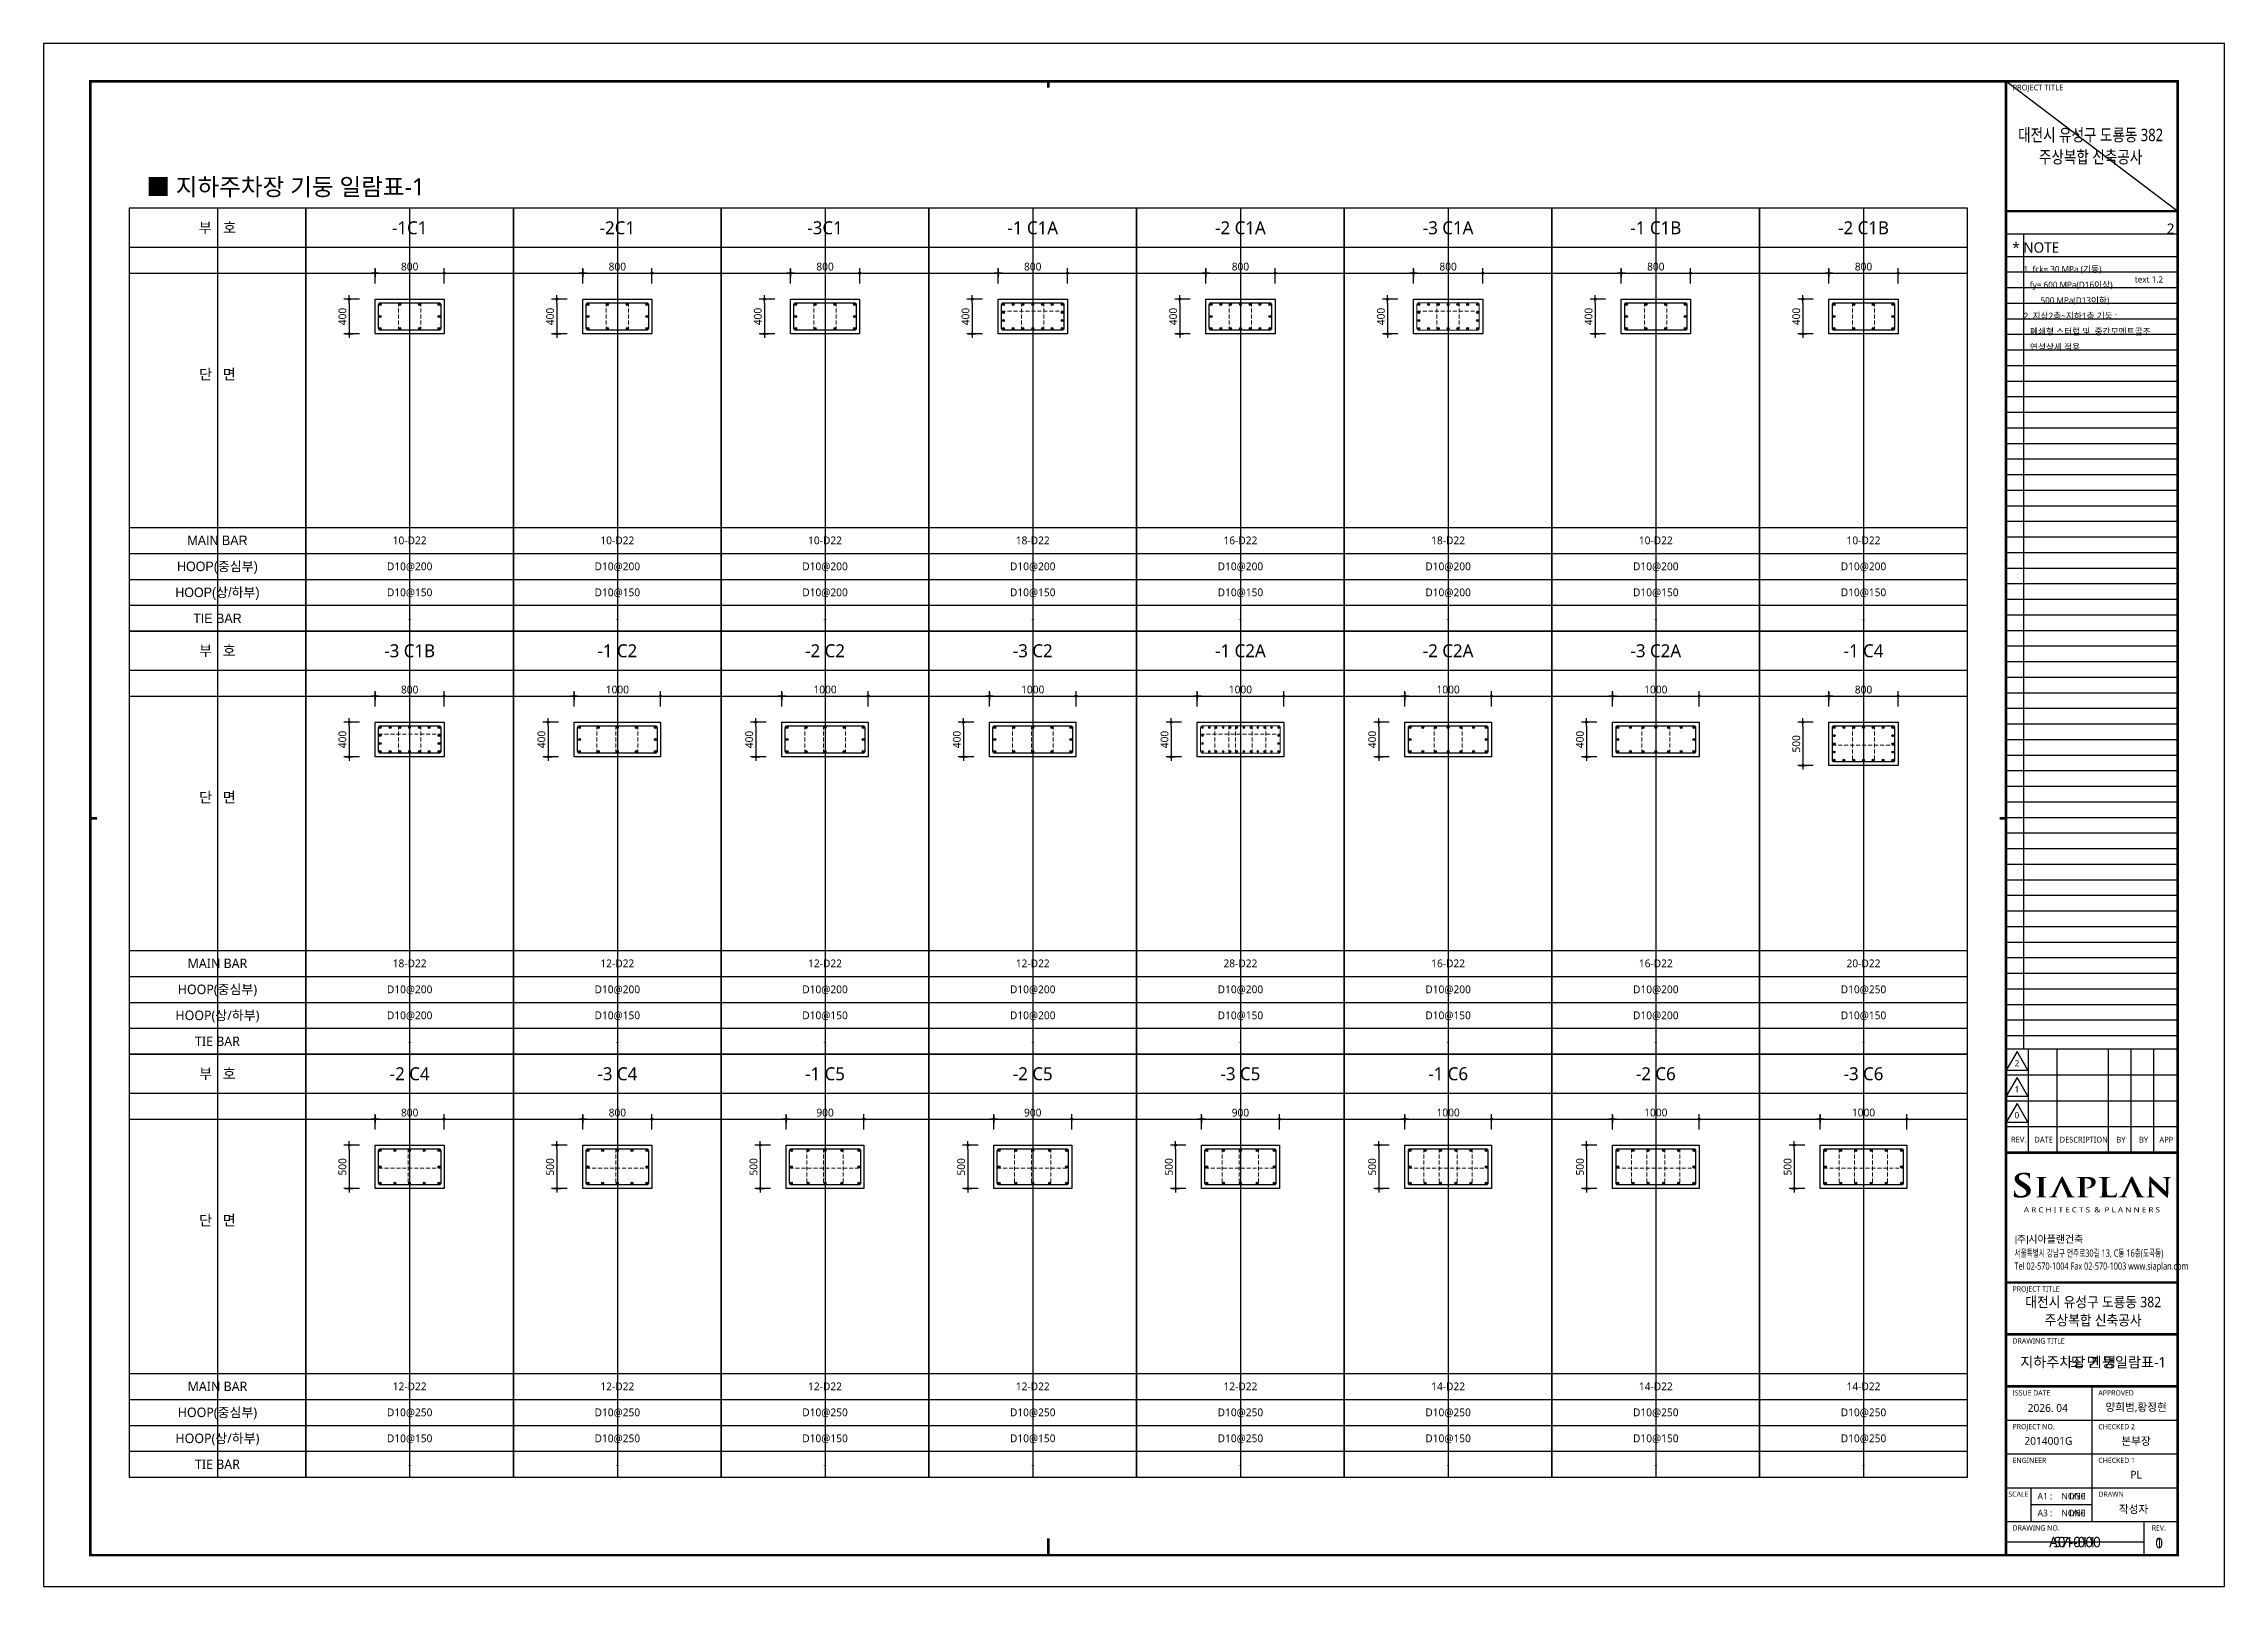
# Model space of a CAD drawing. Header units: millimetres. Extents: x 0 to 252030, y -124740 to 196020.
# Drawn here: x 25230 to 50430, y 160380 to 178200 of the extents above; entities that cross this region are included whole.
import ezdxf
from ezdxf.enums import TextEntityAlignment as Align

# ---------------------------------------------------------------- set-up
doc = ezdxf.new("R2010")
doc.units = ezdxf.units.MM
doc.header["$LTSCALE"] = 30
doc.linetypes.add('HID', pattern=[2.3, 1.5, -0.8])
doc.layers.get('DEFPOINTS').update_dxf_attribs({"color": 142})
for name, color, linetype in [('0-SEC1', 3, 'Continuous'), ('AA-SHEET-TEXT', 3, 'Continuous'), ('CON', 2, 'Continuous'), ('DIM', 7, 'Continuous'), ('S-철근', 3, 'Continuous'), ('SHEET', 7, 'Continuous'), ('TEX', 3, 'Continuous'), ('TEXT', 6, 'Continuous'), ('TXT', 3, 'Continuous'), ('XR-FORM_(도룡동)$0$AA-SHEET', 9, 'Continuous'), ('XR-FORM_(도룡동)$0$Sheet', 7, 'Continuous'), ('XR-FORM_(도룡동)$0$Sheet-text', 3, 'Continuous'), ('XR-FORM_(도룡동)$0$TEXT', 3, 'Continuous')]:
    doc.layers.add(name, color=color, linetype=linetype)
doc.layers.add('HoopBar', color=1, linetype='Continuous', lineweight=0)
doc.layers.add('TieBar', color=7, linetype='HID', lineweight=0)
doc.styles.get("Standard").update_dxf_attribs({"font": 'malgun.ttf'})
doc.styles.add('XR-FORM$0$맑은고딕', font='malgun.ttf')
doc.styles.add('XR-FORM_(도룡동)$0$맑은고딕', font='malgun.ttf')
doc.styles.add('XR-FORM_(도룡동)$0$충북옥천_FORM$0$맑은고딕', font='malgun.ttf')
doc.styles.add('XR-FORM_(도룡동)$1$맑은고딕', font='malgun.ttf')
doc.styles.add('XR-FORM_(도룡동)$2$맑은고딕', font='malgun.ttf')
doc.styles.add('XR-FORM_(도룡동)$3$맑은고딕', font='malgun.ttf')
doc.styles.add('돋움', font='Dotum.ttf')
doc.styles.add('맑은 고딕', font='malgun.ttf')
doc.styles.add('맑은고딕', font='malgun.ttf')
doc.dimstyles.new('30NDIM', dxfattribs={"dimscale": 50, "dimtxt": 3, "dimasz": 1.5, "dimexe": 2, "dimexo": 6, "dimgap": 1, "dimtad": 1, "dimdec": 0, "dimrnd": 0.25, "dimzin": 0, "dimdsep": 46, "dimtxsty": 'Standard', "dimblk": 'Z_DOT', "dimcen": 5, "dimclrd": 256, "dimclre": 256, "dimclrt": 3, "dimadec": 0, "dimazin": 0, "dimtm": 1e-09, "dimtfac": 1, "dimtdec": 0, "dimtix": 1, "dimtmove": 2, "dimatfit": 1, "dimldrblk": 'Z_DOT', "dimfxl": 1, "dimtolj": 1, "dimtzin": 0, "dimarcsym": 0})

msp = doc.modelspace()

# ---------------------------------------------------------------- texts
at = {"layer": 'AA-SHEET-TEXT'}
for s, style, p in [('지하주차장 기둥일람표-1', 'XR-FORM$0$맑은고딕', (48913.90026, 162969.9794)), ('S7-011', 'XR-FORM_(도룡동)$2$맑은고딕', (48703.50013, 160891.90968)), ('0', '맑은고딕', (49675.95675, 160881.07997))]:
    msp.add_text(s, height=120, dxfattribs=dict(at, style=style)).set_placement(p, align=Align.MIDDLE_CENTER)
for s, style, p in [('1/30', 'XR-FORM_(도룡동)$0$맑은고딕', (48825.41387, 161422.15212)), ('1/60', 'XR-FORM_(도룡동)$1$맑은고딕', (48825.41387, 161227.38398))]:
    msp.add_text(s, height=75, dxfattribs=dict(at, style=style)).set_placement(p, align=Align.MIDDLE_RIGHT)
at = {"layer": 'TEXT', "style": '맑은 고딕'}
msp.add_text('■ 지하주차장 기둥 일람표-1', height=200, dxfattribs=at).set_placement((26416.07521, 176545.93531), align=Align.MIDDLE_LEFT)
at = {"layer": 'TXT', "color": 2, "style": '맑은 고딕'}
for s, p in [('-1C1', (29459.75002, 176073.00008)), ('-2C1', (31859.75002, 176073.00008)), ('-3C1', (34259.75002, 176073.00008)), ('-1 C1A', (36659.75002, 176073.00008)), ('-2 C1A', (39059.75002, 176073.00008)), ('-3 C1A', (41459.75002, 176073.00008)), ('-1 C1B', (43859.75002, 176073.00008)), ('-2 C1B', (46259.75002, 176073.00008)), ('-3 C1B', (29459.75002, 171187.00008)), ('-1 C2', (31859.75027, 171187.00008)), ('-2 C2', (34259.75027, 171187.00008)), ('-3 C2', (36659.75027, 171187.00008)), ('-1 C2A', (39059.75027, 171187.00008)), ('-2 C2A', (41459.75002, 171187.00024)), ('-3 C2A', (43859.75002, 171187.00024)), ('-1 C4', (46259.75002, 171187.00024)), ('-2 C4', (29459.75027, 166300.99992)), ('-3 C4', (31859.75027, 166300.99992)), ('-1 C5', (34259.75027, 166300.99992)), ('-2 C5', (36659.75027, 166300.99992)), ('-3 C5', (39059.75027, 166300.99992)), ('-1 C6', (41459.75027, 166300.99992)), ('-2 C6', (43859.75027, 166300.99992)), ('-3 C6', (46259.75027, 166300.99992))]:
    msp.add_text(s, height=150, dxfattribs=at).set_placement(p, align=Align.MIDDLE_CENTER)
at = {"layer": 'TXT', "style": '맑은 고딕'}
for s, p in [('10-D22', (29459.75002, 172462.00008)), ('10-D22', (31859.75002, 172462.00008)), ('10-D22', (34259.75002, 172462.00008)), ('18-D22', (36659.75002, 172462.00008)), ('16-D22', (39059.75002, 172462.00008)), ('18-D22', (41459.75002, 172462.00008)), ('10-D22', (43859.75002, 172462.00008)), ('10-D22', (46259.75002, 172462.00008)), ('D10@200', (29459.75002, 172162.00008)), ('D10@200', (31859.75002, 172162.00008)), ('D10@200', (34259.75002, 172162.00008)), ('D10@200', (36659.75002, 172162.00008)), ('D10@200', (39059.75002, 172162.00008)), ('D10@200', (41459.75002, 172162.00008)), ('D10@200', (43859.75002, 172162.00008)), ('D10@200', (46259.75002, 172162.00008)), ('D10@150', (29459.75002, 171862.00008)), ('D10@150', (31859.75002, 171862.00008)), ('D10@200', (34259.75002, 171862.00008)), ('D10@150', (36659.75002, 171862.00008)), ('D10@150', (39059.75002, 171862.00008)), ('D10@200', (41459.75002, 171862.00008)), ('D10@150', (43859.75002, 171862.00008)), ('D10@150', (46259.75002, 171862.00008)), ('-', (29459.75002, 171562.00008)), ('-', (31859.75002, 171562.00008)), ('-', (34259.75002, 171562.00008)), ('-', (36659.75002, 171562.00008)), ('-', (39059.75002, 171562.00008)), ('-', (41459.75002, 171562.00008)), ('-', (43859.75002, 171562.00008)), ('-', (46259.75002, 171562.00008)), ('18-D22', (29459.75002, 167576.00008)), ('12-D22', (31859.75027, 167576.00008)), ('12-D22', (34259.75027, 167576.00008)), ('12-D22', (36659.75027, 167576.00008)), ('28-D22', (39059.75027, 167576.00008)), ('16-D22', (41459.75002, 167576.00024)), ('16-D22', (43859.75002, 167576.00024)), ('20-D22', (46259.75002, 167576.00024)), ('D10@200', (29459.75002, 167276.00008)), ('D10@200', (31859.75027, 167276.00008)), ('D10@200', (34259.75027, 167276.00008)), ('D10@200', (36659.75027, 167276.00008)), ('D10@200', (39059.75027, 167276.00008)), ('D10@200', (41459.75002, 167276.00024)), ('D10@200', (43859.75002, 167276.00024)), ('D10@250', (46259.75002, 167276.00024)), ('D10@200', (29459.75002, 166976.00008)), ('D10@150', (31859.75027, 166976.00008)), ('D10@150', (34259.75027, 166976.00008)), ('D10@200', (36659.75027, 166976.00008)), ('D10@150', (39059.75027, 166976.00008)), ('D10@150', (41459.75002, 166976.00024)), ('D10@200', (43859.75002, 166976.00024)), ('D10@150', (46259.75002, 166976.00024)), ('-', (29459.75002, 166676.00008)), ('-', (31859.75027, 166676.00008)), ('-', (34259.75027, 166676.00008)), ('-', (36659.75027, 166676.00008)), ('-', (39059.75027, 166676.00008)), ('-', (41459.75002, 166676.00024)), ('-', (43859.75002, 166676.00024)), ('-', (46259.75002, 166676.00024)), ('12-D22', (29459.75027, 162689.99992)), ('12-D22', (31859.75027, 162689.99992)), ('12-D22', (34259.75027, 162689.99992)), ('12-D22', (36659.75027, 162689.99992)), ('12-D22', (39059.75027, 162689.99992)), ('14-D22', (41459.75027, 162689.99992)), ('14-D22', (43859.75027, 162689.99992)), ('14-D22', (46259.75027, 162689.99992)), ('D10@250', (29459.75027, 162389.99992)), ('D10@250', (31859.75027, 162389.99992)), ('D10@250', (34259.75027, 162389.99992)), ('D10@250', (36659.75027, 162389.99992)), ('D10@250', (39059.75027, 162389.99992)), ('D10@250', (41459.75027, 162389.99992)), ('D10@250', (43859.75027, 162389.99992)), ('D10@250', (46259.75027, 162389.99992)), ('D10@150', (29459.75027, 162089.99992)), ('D10@250', (31859.75027, 162089.99992)), ('D10@150', (34259.75027, 162089.99992)), ('D10@150', (36659.75027, 162089.99992)), ('D10@250', (39059.75027, 162089.99992)), ('D10@150', (41459.75027, 162089.99992)), ('D10@150', (43859.75027, 162089.99992)), ('D10@250', (46259.75027, 162089.99992)), ('-', (29459.75027, 161789.99992)), ('-', (31859.75027, 161789.99992)), ('-', (34259.75027, 161789.99992)), ('-', (36659.75027, 161789.99992)), ('-', (39059.75027, 161789.99992)), ('-', (41459.75027, 161789.99992)), ('-', (43859.75027, 161789.99992)), ('-', (46259.75027, 161789.99992))]:
    msp.add_text(s, height=90, dxfattribs=at).set_placement(p, align=Align.MIDDLE_CENTER)

# ---------------------------------------------------------------- blocks, each defined once
blk = doc.blocks.new('XR-FORM_(도룡동)$0$S')
at = {"layer": 'XR-FORM_(도룡동)$0$Sheet'}
h = blk.add_hatch(color=6, dxfattribs=at)
edge = h.paths.add_edge_path()
edge.add_spline(control_points=[(76338, 15545), (76338, 15545), (76295, 15571), (76295, 15571), (76172, 15645), (76132, 15687), (76132, 15744), (76132, 15817), (76203, 15865), (76313, 15865), (76409, 15865), (76454, 15832), (76479, 15807), (76511, 15775), (76518, 15737), (76518, 15729), (76518, 15711), (76524, 15702), (76538, 15702), (76557, 15702), (76559, 15724), (76559, 15744), (76559, 15811), (76562, 15848), (76564, 15870), (76564, 15870), (76565, 15890), (76565, 15890), (76565, 15905), (76548, 15908), (76540, 15909), (76494, 15919), (76430, 15930), (76333, 15930), (76119, 15930), (75970, 15833), (75970, 15695), (75970, 15588), (76037, 15502), (76202, 15401), (76202, 15401), (76273, 15357), (76273, 15357), (76398, 15281), (76423, 15225), (76423, 15165), (76423, 15099), (76352, 15030), (76220, 15030), (76155, 15030), (76041, 15045), (76002, 15150), (75994, 15172), (75988, 15197), (75988, 15211), (75988, 15217), (75988, 15236), (75968, 15236), (75948, 15236), (75946, 15209), (75945, 15201), (75945, 15201), (75945, 15197), (75945, 15197), (75943, 15174), (75938, 15104), (75938, 15040), (75938, 15011), (75943, 15004), (75970, 14994), (76035, 14972), (76103, 14962), (76198, 14962), (76298, 14962), (76379, 14979), (76447, 15013), (76575, 15079), (76595, 15177), (76595, 15230), (76595, 15347), (76528, 15430), (76338, 15545)], knot_values=[0, 0, 0, 0, 1, 1, 1, 2, 2, 2, 3, 3, 3, 4, 4, 4, 5, 5, 5, 6, 6, 6, 7, 7, 7, 8, 8, 8, 9, 9, 9, 10, 10, 10, 11, 11, 11, 12, 12, 12, 13, 13, 13, 14, 14, 14, 15, 15, 15, 16, 16, 16, 17, 17, 17, 18, 18, 18, 19, 19, 19, 20, 20, 20, 21, 21, 21, 22, 22, 22, 23, 23, 23, 24, 24, 24, 25, 25, 25, 26, 26, 26, 27, 27, 27, 27], degree=3, periodic=0)
h = blk.add_hatch(color=6, dxfattribs=at)
edge = h.paths.add_edge_path()
edge.add_spline(control_points=[(77180, 15007), (77180, 15007), (77166, 15007), (77166, 15007), (77156, 15007), (77148, 15007), (77134, 15009), (77098, 15014), (77093, 15029), (77089, 15056), (77084, 15098), (77084, 15641), (77086, 15677), (77089, 15714), (77100, 15725), (77131, 15729), (77143, 15731), (77153, 15732), (77163, 15732), (77163, 15732), (77180, 15732), (77180, 15732), (77188, 15732), (77195, 15739), (77195, 15747), (77195, 15755), (77188, 15761), (77180, 15761), (77180, 15761), (76814, 15761), (76814, 15761), (76806, 15761), (76800, 15755), (76800, 15747), (76800, 15739), (76806, 15732), (76814, 15732), (76814, 15732), (76832, 15732), (76832, 15732), (76847, 15732), (76860, 15730), (76871, 15728), (76897, 15723), (76909, 15710), (76912, 15677), (76912, 15677), (76912, 15677), (76912, 15677), (76914, 15650), (76915, 15103), (76908, 15057), (76904, 15025), (76895, 15014), (76873, 15011), (76858, 15008), (76843, 15007), (76827, 15007), (76826, 15007), (76814, 15007), (76814, 15007), (76806, 15007), (76800, 15000), (76800, 14992), (76800, 14984), (76806, 14977), (76814, 14977), (76814, 14977), (77180, 14977), (77180, 14977), (77188, 14977), (77195, 14984), (77195, 14992), (77195, 15000), (77188, 15007), (77180, 15007)], knot_values=[0, 0, 0, 0, 1, 1, 1, 2, 2, 2, 3, 3, 3, 4, 4, 4, 5, 5, 5, 6, 6, 6, 7, 7, 7, 8, 8, 8, 9, 9, 9, 10, 10, 10, 11, 11, 11, 12, 12, 12, 13, 13, 13, 14, 14, 14, 15, 15, 15, 16, 16, 16, 17, 17, 17, 18, 18, 18, 19, 19, 19, 20, 20, 20, 21, 21, 21, 22, 22, 22, 23, 23, 23, 24, 24, 24, 25, 25, 25, 25], degree=3, periodic=0)
h = blk.add_hatch(color=6, dxfattribs=at)
edge = h.paths.add_edge_path()
edge.add_spline(control_points=[(78289, 15008), (78289, 15008), (78256, 15008), (78256, 15008), (78252, 15008), (78248, 15009), (78243, 15010), (78220, 15014), (78192, 15028), (78158, 15085), (78158, 15085), (77848, 15727), (77836, 15749), (77824, 15773), (77816, 15784), (77802, 15784), (77787, 15784), (77771, 15771), (77757, 15741), (77757, 15741), (77450, 15097), (77450, 15097), (77424, 15042), (77401, 15015), (77350, 15010), (77342, 15009), (77328, 15008), (77317, 15008), (77317, 15008), (77304, 15008), (77304, 15008), (77298, 15008), (77292, 15002), (77292, 14994), (77292, 14987), (77298, 14980), (77304, 14980), (77304, 14980), (77609, 14980), (77609, 14980), (77615, 14980), (77621, 14987), (77621, 14994), (77621, 15002), (77615, 15008), (77609, 15008), (77609, 15008), (77576, 15008), (77576, 15008), (77539, 15008), (77534, 15021), (77534, 15033), (77534, 15044), (77540, 15068), (77552, 15094), (77552, 15094), (77762, 15561), (77762, 15561), (77762, 15561), (78005, 15016), (78004, 15016), (78005, 15014), (78005, 15012), (78004, 15010), (78003, 15008), (78001, 15008), (77998, 15008), (77998, 15008), (77984, 15008), (77984, 15008), (77978, 15008), (77972, 15002), (77972, 14994), (77972, 14987), (77978, 14980), (77984, 14980), (77984, 14980), (78289, 14980), (78289, 14980), (78295, 14980), (78301, 14987), (78301, 14994), (78301, 15002), (78295, 15008), (78289, 15008)], knot_values=[0, 0, 0, 0, 1, 1, 1, 2, 2, 2, 3, 3, 3, 4, 4, 4, 5, 5, 5, 6, 6, 6, 7, 7, 7, 8, 8, 8, 9, 9, 9, 10, 10, 10, 11, 11, 11, 12, 12, 12, 13, 13, 13, 14, 14, 14, 15, 15, 15, 16, 16, 16, 17, 17, 17, 18, 18, 18, 19, 19, 19, 20, 20, 20, 21, 21, 21, 22, 22, 22, 23, 23, 23, 24, 24, 24, 25, 25, 25, 26, 26, 26, 27, 27, 27, 28, 28, 28, 28], degree=3, periodic=0)
h = blk.add_hatch(color=250, dxfattribs=at)
edge = h.paths.add_edge_path()
edge.add_spline(control_points=[(78762, 15355), (78740, 15355), (78721, 15354), (78721, 15339), (78721, 15329), (78732, 15327), (78739, 15326), (78739, 15326), (78761, 15325), (78768, 15325), (78956, 15325), (79092, 15431), (79092, 15577), (79092, 15629), (79059, 15678), (79025, 15703), (79003, 15719), (78945, 15762), (78781, 15762), (78781, 15762), (78772, 15762), (78771, 15762), (78771, 15762), (78376, 15762), (78376, 15762), (78367, 15762), (78360, 15756), (78360, 15748), (78360, 15740), (78367, 15734), (78376, 15734), (78376, 15734), (78423, 15734), (78423, 15734), (78429, 15733), (78435, 15733), (78438, 15732), (78480, 15725), (78488, 15709), (78491, 15677), (78491, 15677), (78491, 15677), (78491, 15677), (78493, 15651), (78494, 15108), (78487, 15062), (78481, 15030), (78474, 15013), (78453, 15010), (78437, 15007), (78422, 15006), (78407, 15006), (78406, 15006), (78396, 15006), (78396, 15006), (78387, 15006), (78380, 14999), (78380, 14991), (78380, 14983), (78387, 14977), (78396, 14977), (78396, 14977), (78791, 14977), (78791, 14977), (78800, 14977), (78807, 14983), (78807, 14991), (78807, 14999), (78800, 15006), (78791, 15006), (78791, 15006), (78781, 15006), (78781, 15006), (78761, 15006), (78733, 15008), (78715, 15010), (78681, 15013), (78672, 15031), (78668, 15061), (78662, 15105), (78662, 15684), (78662, 15690), (78662, 15699), (78664, 15704), (78669, 15705), (78679, 15708), (78707, 15709), (78729, 15709), (78757, 15709), (78810, 15704), (78857, 15670), (78924, 15623), (78931, 15562), (78931, 15520), (78931, 15418), (78833, 15355), (78762, 15355)], knot_values=[0, 0, 0, 0, 1, 1, 1, 2, 2, 2, 3, 3, 3, 4, 4, 4, 5, 5, 5, 6, 6, 6, 7, 7, 7, 8, 8, 8, 9, 9, 9, 10, 10, 10, 11, 11, 11, 12, 12, 12, 13, 13, 13, 14, 14, 14, 15, 15, 15, 16, 16, 16, 17, 17, 17, 18, 18, 18, 19, 19, 19, 20, 20, 20, 21, 21, 21, 22, 22, 22, 23, 23, 23, 24, 24, 24, 25, 25, 25, 26, 26, 26, 27, 27, 27, 28, 28, 28, 29, 29, 29, 30, 30, 30, 31, 31, 31, 32, 32, 32, 32], degree=3, periodic=0)
h = blk.add_hatch(color=250, dxfattribs=at)
edge = h.paths.add_edge_path()
edge.add_spline(control_points=[(79896, 15147), (79880, 15147), (79878, 15134), (79877, 15128), (79875, 15109), (79860, 15082), (79845, 15069), (79815, 15043), (79768, 15042), (79696, 15042), (79592, 15042), (79561, 15049), (79541, 15063), (79541, 15063), (79541, 15063), (79541, 15063), (79522, 15076), (79515, 15314), (79515, 15460), (79515, 15617), (79515, 15645), (79518, 15677), (79521, 15714), (79532, 15724), (79562, 15729), (79578, 15731), (79599, 15732), (79612, 15732), (79620, 15732), (79633, 15732), (79638, 15739), (79640, 15742), (79641, 15745), (79641, 15748), (79641, 15756), (79634, 15762), (79626, 15762), (79626, 15762), (79235, 15762), (79235, 15762), (79226, 15762), (79220, 15756), (79220, 15748), (79220, 15743), (79222, 15738), (79227, 15736), (79227, 15735), (79229, 15735), (79229, 15734), (79235, 15732), (79243, 15732), (79247, 15732), (79265, 15732), (79280, 15731), (79290, 15729), (79331, 15722), (79340, 15709), (79342, 15677), (79344, 15651), (79345, 15108), (79338, 15062), (79332, 15030), (79326, 15013), (79304, 15010), (79290, 15007), (79276, 15006), (79262, 15006), (79262, 15006), (79245, 15006), (79245, 15006), (79237, 15006), (79230, 14999), (79230, 14991), (79230, 14983), (79237, 14977), (79245, 14977), (79245, 14977), (79615, 14977), (79615, 14977), (79615, 14977), (79805, 14976), (79805, 14976), (79874, 14976), (79882, 14981), (79891, 15006), (79901, 15036), (79910, 15113), (79910, 15125), (79910, 15135), (79910, 15147), (79896, 15147)], knot_values=[0, 0, 0, 0, 1, 1, 1, 2, 2, 2, 3, 3, 3, 4, 4, 4, 5, 5, 5, 6, 6, 6, 7, 7, 7, 8, 8, 8, 9, 9, 9, 10, 10, 10, 11, 11, 11, 12, 12, 12, 13, 13, 13, 14, 14, 14, 15, 15, 15, 16, 16, 16, 17, 17, 17, 18, 18, 18, 19, 19, 19, 20, 20, 20, 21, 21, 21, 22, 22, 22, 23, 23, 23, 24, 24, 24, 25, 25, 25, 26, 26, 26, 27, 27, 27, 28, 28, 28, 29, 29, 29, 30, 30, 30, 30], degree=3, periodic=0)
h = blk.add_hatch(color=250, dxfattribs=at)
edge = h.paths.add_edge_path()
edge.add_spline(control_points=[(80974, 15008), (80974, 15008), (80942, 15008), (80942, 15008), (80937, 15008), (80933, 15009), (80928, 15010), (80905, 15014), (80878, 15028), (80843, 15085), (80843, 15085), (80533, 15727), (80521, 15749), (80509, 15773), (80501, 15784), (80487, 15784), (80472, 15784), (80457, 15771), (80442, 15741), (80442, 15741), (80135, 15097), (80135, 15097), (80109, 15042), (80086, 15015), (80035, 15010), (80027, 15009), (80013, 15008), (80002, 15008), (80002, 15008), (79989, 15008), (79989, 15008), (79983, 15008), (79977, 15002), (79977, 14994), (79977, 14987), (79983, 14980), (79989, 14980), (79989, 14980), (80294, 14980), (80294, 14980), (80300, 14980), (80306, 14987), (80306, 14994), (80306, 15002), (80300, 15008), (80294, 15008), (80294, 15008), (80261, 15008), (80261, 15008), (80224, 15008), (80219, 15021), (80219, 15033), (80219, 15044), (80225, 15068), (80237, 15094), (80237, 15094), (80447, 15561), (80447, 15561), (80447, 15561), (80690, 15016), (80690, 15016), (80690, 15014), (80690, 15012), (80689, 15010), (80688, 15008), (80686, 15008), (80683, 15008), (80683, 15008), (80669, 15008), (80669, 15008), (80663, 15008), (80657, 15002), (80657, 14994), (80657, 14987), (80663, 14980), (80669, 14980), (80669, 14980), (80974, 14980), (80974, 14980), (80980, 14980), (80986, 14987), (80986, 14994), (80986, 15002), (80980, 15008), (80974, 15008)], knot_values=[0, 0, 0, 0, 1, 1, 1, 2, 2, 2, 3, 3, 3, 4, 4, 4, 5, 5, 5, 6, 6, 6, 7, 7, 7, 8, 8, 8, 9, 9, 9, 10, 10, 10, 11, 11, 11, 12, 12, 12, 13, 13, 13, 14, 14, 14, 15, 15, 15, 16, 16, 16, 17, 17, 17, 18, 18, 18, 19, 19, 19, 20, 20, 20, 21, 21, 21, 22, 22, 22, 23, 23, 23, 24, 24, 24, 25, 25, 25, 26, 26, 26, 27, 27, 27, 28, 28, 28, 28], degree=3, periodic=0)
h = blk.add_hatch(color=250, dxfattribs=at)
edge = h.paths.add_edge_path()
edge.add_spline(control_points=[(81976, 15761), (81976, 15761), (81692, 15761), (81692, 15761), (81686, 15761), (81681, 15755), (81681, 15747), (81681, 15739), (81686, 15732), (81692, 15732), (81692, 15732), (81700, 15732), (81702, 15732), (81718, 15732), (81744, 15732), (81760, 15726), (81783, 15717), (81794, 15705), (81795, 15641), (81795, 15641), (81806, 15233), (81806, 15224), (81806, 15224), (81806, 15202), (81806, 15202), (81797, 15210), (81212, 15762), (81212, 15762), (81199, 15775), (81187, 15784), (81176, 15784), (81158, 15784), (81158, 15750), (81158, 15740), (81158, 15740), (81148, 15134), (81148, 15134), (81147, 15045), (81143, 15018), (81117, 15011), (81101, 15006), (81079, 15006), (81068, 15006), (81067, 15006), (81057, 15006), (81057, 15006), (81051, 15006), (81046, 14999), (81046, 14991), (81046, 14983), (81051, 14976), (81057, 14976), (81057, 14976), (81353, 14976), (81353, 14976), (81359, 14976), (81364, 14983), (81364, 14991), (81364, 14999), (81359, 15006), (81353, 15006), (81353, 15006), (81342, 15006), (81340, 15006), (81324, 15006), (81303, 15006), (81284, 15013), (81268, 15018), (81251, 15035), (81248, 15122), (81248, 15122), (81237, 15522), (81236, 15534), (81241, 15530), (81780, 15014), (81821, 14978), (81833, 14966), (81851, 14966), (81864, 14966), (81880, 14966), (81882, 14986), (81882, 15002), (81882, 15002), (81894, 15649), (81894, 15649), (81895, 15706), (81903, 15722), (81931, 15729), (81944, 15732), (81952, 15732), (81963, 15732), (81965, 15732), (81976, 15732), (81976, 15732), (81982, 15732), (81987, 15739), (81987, 15747), (81987, 15755), (81982, 15761), (81976, 15761)], knot_values=[0, 0, 0, 0, 1, 1, 1, 2, 2, 2, 3, 3, 3, 4, 4, 4, 5, 5, 5, 6, 6, 6, 7, 7, 7, 8, 8, 8, 9, 9, 9, 10, 10, 10, 11, 11, 11, 12, 12, 12, 13, 13, 13, 14, 14, 14, 15, 15, 15, 16, 16, 16, 17, 17, 17, 18, 18, 18, 19, 19, 19, 20, 20, 20, 21, 21, 21, 22, 22, 22, 23, 23, 23, 24, 24, 24, 25, 25, 25, 26, 26, 26, 27, 27, 27, 28, 28, 28, 29, 29, 29, 30, 30, 30, 31, 31, 31, 32, 32, 32, 33, 33, 33, 33], degree=3, periodic=0)
at = {"layer": 'DEFPOINTS'}
for p, q in [((75750, 52950), (82250, 52950)), ((75640, 52073), (82226, 52073)), ((76315, 52073), (76315, 20700)), ((82250, 51196), (75640, 51196)), ((82250, 50596), (75640, 50596)), ((82250, 49996), (75640, 49996)), ((82250, 49396), (75640, 49396)), ((82250, 48796), (75640, 48796)), ((82250, 48196), (75640, 48196)), ((82250, 47596), (75640, 47596)), ((82250, 46996), (75640, 46996)), ((82250, 46396), (75640, 46396)), ((82250, 45796), (75640, 45796)), ((82250, 45196), (75640, 45196)), ((82250, 44596), (75640, 44596)), ((82250, 43996), (75640, 43996)), ((82250, 43396), (75640, 43396)), ((82250, 42796), (75640, 42796)), ((82250, 42196), (75640, 42196)), ((82250, 41596), (75640, 41596)), ((82250, 40996), (75640, 40996)), ((82250, 40396), (75640, 40396)), ((82250, 39796), (75640, 39796)), ((82250, 39196), (75640, 39196)), ((82250, 38596), (75640, 38596)), ((82250, 37996), (75640, 37996)), ((82250, 37396), (75640, 37396)), ((82250, 36796), (75640, 36796)), ((82250, 36196), (75640, 36196)), ((82250, 35596), (75640, 35596)), ((82250, 34996), (75640, 34996)), ((82250, 34396), (75640, 34396)), ((82250, 33796), (75640, 33796)), ((82250, 33196), (75640, 33196)), ((82250, 32596), (75640, 32596)), ((82250, 31996), (75640, 31996)), ((82250, 31396), (75640, 31396)), ((82250, 30796), (75640, 30796)), ((82250, 30196), (75640, 30196)), ((82250, 29596), (75640, 29596)), ((82250, 28996), (75640, 28996)), ((82250, 28396), (75640, 28396)), ((82250, 27796), (75640, 27796)), ((82250, 27196), (75640, 27196)), ((82250, 26596), (75640, 26596)), ((82250, 25996), (75640, 25996)), ((82250, 25396), (75640, 25396)), ((82250, 24796), (75640, 24796)), ((82250, 24196), (75640, 24196)), ((82250, 23596), (75640, 23596)), ((82250, 22996), (75640, 22996)), ((82250, 22396), (75640, 22396)), ((82250, 21796), (75640, 21796)), ((82250, 21196), (75640, 21196)), ((80950, 1706), (75640, 1706))]:
    blk.add_line(p, q, dxfattribs=at)
at = {"layer": 'XR-FORM_(도룡동)$0$AA-SHEET', "const_width": 99.9}
blk.add_lwpolyline([(75750, 52950), (82250, 52950)], dxfattribs=at)
at = {"layer": 'XR-FORM_(도룡동)$0$Sheet'}
for p, q in [((75590, 20700), (82204, 20700)), ((76490, 20700), (76490, 16700)), ((77590, 20700), (77590, 16700)), ((79575, 20700), (79575, 16700)), ((80450, 20700), (80450, 16700)), ((81325, 20700), (81325, 16700)), ((75640, 19700), (82254, 19700)), ((75640, 18700), (82254, 18700)), ((75640, 17700), (82254, 17700)), ((78945, 7700), (78945, 2500)), ((75640, 6400), (82250, 6400)), ((75640, 5100), (82250, 5100)), ((75640, 3800), (82250, 3800)), ((76591, 3798), (76591, 2500)), ((76591, 3149), (78945, 3149)), ((75640, 2500), (82250, 2500)), ((80950, 2500), (80950, 1200))]:
    blk.add_line(p, q, dxfattribs=at)
at = {"layer": 'XR-FORM_(도룡동)$0$Sheet', "const_width": 100}
blk.add_lwpolyline([(1850, 57950), (82250, 57950), (82250, 1200), (1850, 1200)], close=True, dxfattribs=at)
at = {"layer": 'XR-FORM_(도룡동)$0$Sheet', "linetype": 'Continuous', "const_width": 100}
for points in [[(38745, 57950), (38745, 57700)], [(2100, 29575), (1850, 29575)], [(75640, 29575), (75390, 29575)], [(38745, 1846), (38745, 1200)]]:
    blk.add_lwpolyline(points, dxfattribs=at)
at = {"layer": 'XR-FORM_(도룡동)$0$Sheet', "const_width": 100}
for points in [[(75640, 57950), (75640, 1200)], [(75640, 52950), (82250, 52950)], [(75640, 16700), (82250, 16700)], [(75640, 11700), (82250, 11700)], [(75640, 9700), (82250, 9700)], [(75640, 7700), (82250, 7700)]]:
    blk.add_lwpolyline(points, dxfattribs=at)
at = {"layer": 'XR-FORM_(도룡동)$0$Sheet'}
for points in [[(76065, 20589), (75650, 19869), (76481, 19869)], [(76065, 19589), (75650, 18869), (76481, 18869)], [(76065, 18589), (75650, 17869), (76481, 17869)]]:
    blk.add_lwpolyline(points, close=True, dxfattribs=at)
at = {"layer": 'XR-FORM_(도룡동)$0$Sheet', "color": 3, "const_width": 28}
for points in [[(76026, 13508), (76026, 13172)], [(76466, 13508), (76466, 13172)]]:
    blk.add_lwpolyline(points, dxfattribs=at)
at = {"layer": 'DEFPOINTS', "style": 'XR-FORM_(도룡동)$3$맑은고딕'}
blk.add_text('2', height=400, dxfattribs=at).set_placement((82126, 52273), align=Align.MIDDLE_RIGHT)
blk.add_text('text 1.2', height=240, dxfattribs=at).set_placement((80599, 50202))
blk.add_text('도 면 명', height=400, dxfattribs=at).set_placement((78996, 8633), align=Align.MIDDLE_CENTER)
at = {"layer": 'XR-FORM_(도룡동)$0$Sheet', "style": 'XR-FORM_(도룡동)$3$맑은고딕'}
for s, height, p in [('PROJECT TITLE', 220, (75890, 57600)), ('PROJECT TITLE', 200, (75890, 11350)), ('DRAWING TITLE', 200, (75890, 9350)), ('ISSUE DATE', 200, (75890, 7350)), ('APPROVED', 200, (79195, 7350)), ('PROJECT NO. ', 200, (75890, 6050)), ('CHECKED 2 ', 200, (79195, 6050)), ('ENGINEER', 200, (75890, 4750)), ('CHECKED 1 ', 200, (79195, 4750)), ('SCALE', 200, (75730, 3450)), ('DRAWN', 200, (79195, 3450)), ('DRAWING NO.', 200, (75890, 2150)), ('REV.', 200, (81250, 2150))]:
    blk.add_text(s, height=height, dxfattribs=at).set_placement(p)
for s, height, p in [('2', 240, (76059, 20140)), ('1', 240, (76059, 19140)), ('0', 240, (76059, 18140)), (' REV.', 220, (76090, 17200)), ('DATE', 220, (77090, 17200)), ('DESCRIPTION', 220, (78632, 17200)), ('BY', 220, (80062, 17200)), ('BY', 220, (80938, 17200)), ('APP', 220, (81812, 17200))]:
    blk.add_text(s, height=height, dxfattribs=at).set_placement(p, align=Align.MIDDLE)
at = {"layer": 'XR-FORM_(도룡동)$0$Sheet', "color": 3, "style": 'XR-FORM_(도룡동)$3$맑은고딕', "width": 1.2}
blk.add_text('A R C H I T E C T S  &  P L A N N E R S', height=200, dxfattribs=at).set_placement((78947, 14500), align=Align.MIDDLE_CENTER)
at = {"layer": 'XR-FORM_(도룡동)$0$Sheet', "color": 3, "style": 'XR-FORM_(도룡동)$3$맑은고딕'}
blk.add_text('주 시아플랜건축', height=280, dxfattribs=at).set_placement((76057, 13372), align=Align.MIDDLE_LEFT)
at = {"layer": 'XR-FORM_(도룡동)$0$Sheet', "color": 3, "style": 'XR-FORM_(도룡동)$3$맑은고딕', "width": 0.65}
for s, p in [('서울특별시 강남구 언주로30길 13, C동 16층(도곡동)', (75966, 12833)), ('Tel 02-570-1004 Fax 02-570-1003 www.siaplan.com', (75966, 12333))]:
    blk.add_text(s, height=280, dxfattribs=at).set_placement(p, align=Align.MIDDLE_LEFT)
at = {"layer": 'XR-FORM_(도룡동)$0$Sheet-text', "style": 'XR-FORM_(도룡동)$3$맑은고딕'}
blk.add_text('* NOTE', height=400, dxfattribs=at).set_placement((75881, 51550), align=Align.MIDDLE_LEFT)
at = {"layer": 'XR-FORM_(도룡동)$0$TEXT'}
for s, height, style, p in [('2026. 04', 300, 'XR-FORM_(도룡동)$3$맑은고딕', (77247, 6870)), ('A1 : ', 250, 'XR-FORM_(도룡동)$0$충북옥천_FORM$0$맑은고딕', (77179, 3474)), ('A3 : ', 250, 'XR-FORM_(도룡동)$0$충북옥천_FORM$0$맑은고딕', (77179, 2825))]:
    blk.add_text(s, height=height, dxfattribs=dict(at, style=style)).set_placement(p, align=Align.MIDDLE_CENTER)
at = {"layer": 'XR-FORM_(도룡동)$0$TEXT', "style": 'XR-FORM_(도룡동)$3$맑은고딕'}
blk.add_text('양희범,황정현', height=300, dxfattribs=at).set_placement((80649, 6901), align=Align.MIDDLE)
blk = doc.blocks.new('XR-FORM_(도룡동)', base_point=(101.33, -56114.51))
at = {"layer": 'DEFPOINTS'}
blk.add_line((377.95, 289.75), (411, 264.75), dxfattribs=at)
blk.add_lwpolyline([(0, 0), (420, 0), (420, 297), (0, 297)], close=True, dxfattribs=at)
at = {"xscale": 0.005, "yscale": 0.005, "zscale": 0.005}
blk.add_blockref('XR-FORM_(도룡동)$0$S', (-0.25, 0), dxfattribs=at)
at = {"layer": 'DEFPOINTS', "style": 'XR-FORM_(도룡동)$3$맑은고딕'}
for s, p in [('2014001G', (386.1, 28.01)), ('본부장', (402.99, 28.01)), ('PL', (402.99, 21.51))]:
    blk.add_text(s, height=1.5, dxfattribs=at).set_placement(p, align=Align.MIDDLE)
for p in [(393.26, 17.37), (393.26, 14.12)]:
    blk.add_text('NONE', height=1.25, dxfattribs=at).set_placement(p, align=Align.MIDDLE_RIGHT)
for s, height, p in [('작성자', 1.5, (402.51, 14.85)), ('A01-000', 2, (391.22, 8.53))]:
    blk.add_text(s, height=height, dxfattribs=at).set_placement(p, align=Align.MIDDLE_CENTER)
at = {"layer": 'XR-FORM_(도룡동)$0$Sheet-text', "style": 'XR-FORM_(도룡동)$3$맑은고딕', "width": 0.8}
for s, p in [('대전시 유성구 도룡동 382', (394.23, 279.42)), ('주상복합 신축공사', (394.23, 275.17))]:
    blk.add_text(s, height=2.4, dxfattribs=at).set_placement(p, align=Align.MIDDLE_CENTER)
at = {"layer": 'XR-FORM_(도룡동)$0$TEXT', "style": 'XR-FORM_(도룡동)$3$맑은고딕', "width": 0.9}
for s, p in [('대전시 유성구 도룡동 382', (394.73, 54.74)), ('주상복합 신축공사', (394.73, 51.24))]:
    blk.add_text(s, height=2, dxfattribs=at).set_placement(p, align=Align.MIDDLE_CENTER)
at = {"layer": 'XR-FORM_(도룡동)$0$TEXT', "style": 'XR-FORM_(도룡동)$3$맑은고딕'}
blk.add_text('1', height=2, dxfattribs=at).set_placement((407.43, 8.35), align=Align.MIDDLE_CENTER)
blk = doc.blocks.new('*U56')
at = {"layer": 'DEFPOINTS'}
for p, q in [((-1021, 4886), (-1021, 0)), ((-2043, 4136), (0, 4136))]:
    blk.add_line(p, q, dxfattribs=at)
at = {"layer": 'SHEET'}
blk.add_line((-2043, 4436), (0, 4436), dxfattribs=at)
at = {"layer": 'SHEET', "color": 6}
for p, q in [((-2043, 1200), (0, 1200)), ((-2043, 900), (0, 900)), ((-2043, 600), (0, 600)), ((-2043, 300), (0, 300))]:
    blk.add_line(p, q, dxfattribs=at)
at = {"layer": 'SHEET'}
blk.add_lwpolyline([(0, 4886), (-2043, 4886), (-2043, 0), (0, 0)], close=True, dxfattribs=at)
at = {"layer": 'TXT'}
for s, height, style, p in [('부   호', 120, '돋움', (-1021, 4661)), ('단   면', 120, '맑은 고딕', (-1021, 2968)), ('MAIN BAR', 110, '돋움', (-1021, 1050)), ('HOOP(중심부)', 110, '돋움', (-1021, 750)), ('HOOP(상/하부)', 110, '돋움', (-1021, 450)), ('TIE BAR', 110, '돋움', (-1021, 150))]:
    blk.add_text(s, height=height, dxfattribs=dict(at, style=style)).set_placement(p, align=Align.MIDDLE_CENTER)
blk = doc.blocks.new('*U60')
at = {"layer": 'DEFPOINTS'}
for p, q in [((-1021, 4886), (-1021, 0)), ((-2043, 4136), (0, 4136))]:
    blk.add_line(p, q, dxfattribs=at)
at = {"layer": 'SHEET'}
blk.add_line((-2043, 4436), (0, 4436), dxfattribs=at)
at = {"layer": 'SHEET', "color": 6}
for p, q in [((-2043, 1200), (0, 1200)), ((-2043, 900), (0, 900)), ((-2043, 600), (0, 600)), ((-2043, 300), (0, 300))]:
    blk.add_line(p, q, dxfattribs=at)
at = {"layer": 'SHEET'}
blk.add_lwpolyline([(0, 4886), (-2043, 4886), (-2043, 0), (0, 0)], close=True, dxfattribs=at)
at = {"layer": 'TXT', "style": '맑은 고딕'}
for s, height, p in [('부   호', 120, (-1021, 4661)), ('단   면', 120, (-1021, 2968)), ('MAIN BAR', 110, (-1021, 1050)), ('HOOP(중심부)', 110, (-1021, 750)), ('HOOP(상/하부)', 110, (-1021, 450)), ('TIE BAR', 110, (-1021, 150))]:
    blk.add_text(s, height=height, dxfattribs=at).set_placement(p, align=Align.MIDDLE_CENTER)
blk = doc.blocks.new('*U58')
at = {"layer": 'DEFPOINTS'}
for p, q in [((-1200, 4886), (-1200, 0)), ((-2400, 4136), (0, 4136))]:
    blk.add_line(p, q, dxfattribs=at)
at = {"layer": 'SHEET'}
blk.add_line((-2400, 4436), (0, 4436), dxfattribs=at)
at = {"layer": 'SHEET', "color": 6}
for p, q in [((-2400, 1200), (0, 1200)), ((-2400, 900), (0, 900)), ((-2400, 600), (0, 600)), ((-2400, 300), (0, 300))]:
    blk.add_line(p, q, dxfattribs=at)
at = {"layer": 'SHEET'}
blk.add_lwpolyline([(0, 4886), (-2400, 4886), (-2400, 0), (0, 0)], close=True, dxfattribs=at)
blk = doc.blocks.new('NOTE-기둥일람표')
at = {"layer": 'TEX', "style": '맑은 고딕'}
for s, p in [('1. fck= 30 MPa (기둥)', (0, -144)), ('   fy= 600 MPa(D16이상) ', (0, -324)), ('        500 MPa(D13이하)', (0, -504)), ('2. 지상2층~지하1층 기둥 : ', (0, -684)), ('   폐쇄형 스터럽 및  중간모멘트골조', (0, -864)), ('   연성상세 적용', (0, -1044))]:
    blk.add_text(s, height=72, dxfattribs=at).set_placement(p, align=Align.MIDDLE_LEFT)
blk = doc.blocks.new('Z_DOT')
at = {"layer": 'DIM', "color": 0}
for p, q in [((-1, 0), (1, 0)), ((0, -1), (0, 1))]:
    blk.add_line(p, q, dxfattribs=at)
for radius in [0.25, 0.125]:
    blk.add_circle((0, 0), radius, dxfattribs=at)
blk = doc.blocks.new('*D61')
at = {"layer": 'DEFPOINTS', "color": 0, "transparency": 16777216}
for p in [(29860, 175548), (29060, 175248), (29860, 175248)]:
    blk.add_point(p, dxfattribs=at)
at = {"layer": 'DIM', "lineweight": -2, "transparency": 16777216}
for p, q in [((29060, 175428), (29060, 175608)), ((29105, 175548), (29815, 175548)), ((29860, 175428), (29860, 175608))]:
    blk.add_line(p, q, dxfattribs=at)
at = {"layer": 'DIM', "lineweight": -2, "transparency": 16777216, "xscale": 45, "yscale": 45, "zscale": 45, "rotation": 180}
blk.add_blockref('Z_DOT', (29060, 175548), dxfattribs=at)
at = {"layer": 'DIM', "lineweight": -2, "transparency": 16777216, "xscale": 45, "yscale": 45, "zscale": 45}
blk.add_blockref('Z_DOT', (29860, 175548), dxfattribs=at)
at = {"layer": 'DIM', "color": 3, "transparency": 16777216, "insert": (29460, 175624), "char_height": 90, "attachment_point": 5}
blk.add_mtext('\\A1;800', dxfattribs=at)
blk = doc.blocks.new('*D62')
at = {"layer": 'DEFPOINTS', "color": 0, "transparency": 16777216}
for p in [(29060, 175248), (28760, 174848), (29060, 174848)]:
    blk.add_point(p, dxfattribs=at)
at = {"layer": 'DIM', "lineweight": -2, "transparency": 16777216}
for p, q in [((28880, 175248), (28700, 175248)), ((28760, 175203), (28760, 174893)), ((28880, 174848), (28700, 174848))]:
    blk.add_line(p, q, dxfattribs=at)
at = {"layer": 'DIM', "lineweight": -2, "transparency": 16777216, "xscale": 45, "yscale": 45, "zscale": 45}
for p, rotation in [((28760, 175248), 90), ((28760, 174848), 270)]:
    blk.add_blockref('Z_DOT', p, dxfattribs=dict(at, rotation=rotation))
at = {"layer": 'DIM', "color": 3, "transparency": 16777216, "insert": (28683, 175048), "char_height": 90, "attachment_point": 5, "rotation": 90}
blk.add_mtext('\\A1;400', dxfattribs=at)
blk = doc.blocks.new('*D63')
at = {"layer": 'DEFPOINTS', "color": 0, "transparency": 16777216}
for p in [(32260, 175548), (31460, 175248), (32260, 175248)]:
    blk.add_point(p, dxfattribs=at)
at = {"layer": 'DIM', "lineweight": -2, "transparency": 16777216}
for p, q in [((31460, 175428), (31460, 175608)), ((31505, 175548), (32215, 175548)), ((32260, 175428), (32260, 175608))]:
    blk.add_line(p, q, dxfattribs=at)
at = {"layer": 'DIM', "lineweight": -2, "transparency": 16777216, "xscale": 45, "yscale": 45, "zscale": 45, "rotation": 180}
blk.add_blockref('Z_DOT', (31460, 175548), dxfattribs=at)
at = {"layer": 'DIM', "lineweight": -2, "transparency": 16777216, "xscale": 45, "yscale": 45, "zscale": 45}
blk.add_blockref('Z_DOT', (32260, 175548), dxfattribs=at)
at = {"layer": 'DIM', "color": 3, "transparency": 16777216, "insert": (31860, 175624), "char_height": 90, "attachment_point": 5}
blk.add_mtext('\\A1;800', dxfattribs=at)
blk = doc.blocks.new('*D64')
at = {"layer": 'DEFPOINTS', "color": 0, "transparency": 16777216}
for p in [(31460, 175248), (31160, 174848), (31460, 174848)]:
    blk.add_point(p, dxfattribs=at)
at = {"layer": 'DIM', "lineweight": -2, "transparency": 16777216}
for p, q in [((31280, 175248), (31100, 175248)), ((31160, 175203), (31160, 174893)), ((31280, 174848), (31100, 174848))]:
    blk.add_line(p, q, dxfattribs=at)
at = {"layer": 'DIM', "lineweight": -2, "transparency": 16777216, "xscale": 45, "yscale": 45, "zscale": 45}
for p, rotation in [((31160, 175248), 90), ((31160, 174848), 270)]:
    blk.add_blockref('Z_DOT', p, dxfattribs=dict(at, rotation=rotation))
at = {"layer": 'DIM', "color": 3, "transparency": 16777216, "insert": (31083, 175048), "char_height": 90, "attachment_point": 5, "rotation": 90}
blk.add_mtext('\\A1;400', dxfattribs=at)
blk = doc.blocks.new('*D65')
at = {"layer": 'DEFPOINTS', "color": 0, "transparency": 16777216}
for p in [(34660, 175548), (33860, 175248), (34660, 175248)]:
    blk.add_point(p, dxfattribs=at)
at = {"layer": 'DIM', "lineweight": -2, "transparency": 16777216}
for p, q in [((33860, 175428), (33860, 175608)), ((33905, 175548), (34615, 175548)), ((34660, 175428), (34660, 175608))]:
    blk.add_line(p, q, dxfattribs=at)
at = {"layer": 'DIM', "lineweight": -2, "transparency": 16777216, "xscale": 45, "yscale": 45, "zscale": 45, "rotation": 180}
blk.add_blockref('Z_DOT', (33860, 175548), dxfattribs=at)
at = {"layer": 'DIM', "lineweight": -2, "transparency": 16777216, "xscale": 45, "yscale": 45, "zscale": 45}
blk.add_blockref('Z_DOT', (34660, 175548), dxfattribs=at)
at = {"layer": 'DIM', "color": 3, "transparency": 16777216, "insert": (34260, 175624), "char_height": 90, "attachment_point": 5}
blk.add_mtext('\\A1;800', dxfattribs=at)
blk = doc.blocks.new('*D66')
at = {"layer": 'DEFPOINTS', "color": 0, "transparency": 16777216}
for p in [(33860, 175248), (33560, 174848), (33860, 174848)]:
    blk.add_point(p, dxfattribs=at)
at = {"layer": 'DIM', "lineweight": -2, "transparency": 16777216}
for p, q in [((33680, 175248), (33500, 175248)), ((33560, 175203), (33560, 174893)), ((33680, 174848), (33500, 174848))]:
    blk.add_line(p, q, dxfattribs=at)
at = {"layer": 'DIM', "lineweight": -2, "transparency": 16777216, "xscale": 45, "yscale": 45, "zscale": 45}
for p, rotation in [((33560, 175248), 90), ((33560, 174848), 270)]:
    blk.add_blockref('Z_DOT', p, dxfattribs=dict(at, rotation=rotation))
at = {"layer": 'DIM', "color": 3, "transparency": 16777216, "insert": (33483, 175048), "char_height": 90, "attachment_point": 5, "rotation": 90}
blk.add_mtext('\\A1;400', dxfattribs=at)
blk = doc.blocks.new('*D67')
at = {"layer": 'DEFPOINTS', "color": 0, "transparency": 16777216}
for p in [(37060, 175548), (36260, 175248), (37060, 175248)]:
    blk.add_point(p, dxfattribs=at)
at = {"layer": 'DIM', "lineweight": -2, "transparency": 16777216}
for p, q in [((36260, 175428), (36260, 175608)), ((36305, 175548), (37015, 175548)), ((37060, 175428), (37060, 175608))]:
    blk.add_line(p, q, dxfattribs=at)
at = {"layer": 'DIM', "lineweight": -2, "transparency": 16777216, "xscale": 45, "yscale": 45, "zscale": 45, "rotation": 180}
blk.add_blockref('Z_DOT', (36260, 175548), dxfattribs=at)
at = {"layer": 'DIM', "lineweight": -2, "transparency": 16777216, "xscale": 45, "yscale": 45, "zscale": 45}
blk.add_blockref('Z_DOT', (37060, 175548), dxfattribs=at)
at = {"layer": 'DIM', "color": 3, "transparency": 16777216, "insert": (36660, 175624), "char_height": 90, "attachment_point": 5}
blk.add_mtext('\\A1;800', dxfattribs=at)
blk = doc.blocks.new('*D68')
at = {"layer": 'DEFPOINTS', "color": 0, "transparency": 16777216}
for p in [(36260, 175248), (35960, 174848), (36260, 174848)]:
    blk.add_point(p, dxfattribs=at)
at = {"layer": 'DIM', "lineweight": -2, "transparency": 16777216}
for p, q in [((36080, 175248), (35900, 175248)), ((35960, 175203), (35960, 174893)), ((36080, 174848), (35900, 174848))]:
    blk.add_line(p, q, dxfattribs=at)
at = {"layer": 'DIM', "lineweight": -2, "transparency": 16777216, "xscale": 45, "yscale": 45, "zscale": 45}
for p, rotation in [((35960, 175248), 90), ((35960, 174848), 270)]:
    blk.add_blockref('Z_DOT', p, dxfattribs=dict(at, rotation=rotation))
at = {"layer": 'DIM', "color": 3, "transparency": 16777216, "insert": (35883, 175048), "char_height": 90, "attachment_point": 5, "rotation": 90}
blk.add_mtext('\\A1;400', dxfattribs=at)
blk = doc.blocks.new('*D69')
at = {"layer": 'DEFPOINTS', "color": 0, "transparency": 16777216}
for p in [(39460, 175548), (38660, 175248), (39460, 175248)]:
    blk.add_point(p, dxfattribs=at)
at = {"layer": 'DIM', "lineweight": -2, "transparency": 16777216}
for p, q in [((38660, 175428), (38660, 175608)), ((38705, 175548), (39415, 175548)), ((39460, 175428), (39460, 175608))]:
    blk.add_line(p, q, dxfattribs=at)
at = {"layer": 'DIM', "lineweight": -2, "transparency": 16777216, "xscale": 45, "yscale": 45, "zscale": 45, "rotation": 180}
blk.add_blockref('Z_DOT', (38660, 175548), dxfattribs=at)
at = {"layer": 'DIM', "lineweight": -2, "transparency": 16777216, "xscale": 45, "yscale": 45, "zscale": 45}
blk.add_blockref('Z_DOT', (39460, 175548), dxfattribs=at)
at = {"layer": 'DIM', "color": 3, "transparency": 16777216, "insert": (39060, 175624), "char_height": 90, "attachment_point": 5}
blk.add_mtext('\\A1;800', dxfattribs=at)
blk = doc.blocks.new('*D70')
at = {"layer": 'DEFPOINTS', "color": 0, "transparency": 16777216}
for p in [(38660, 175248), (38360, 174848), (38660, 174848)]:
    blk.add_point(p, dxfattribs=at)
at = {"layer": 'DIM', "lineweight": -2, "transparency": 16777216}
for p, q in [((38480, 175248), (38300, 175248)), ((38360, 175203), (38360, 174893)), ((38480, 174848), (38300, 174848))]:
    blk.add_line(p, q, dxfattribs=at)
at = {"layer": 'DIM', "lineweight": -2, "transparency": 16777216, "xscale": 45, "yscale": 45, "zscale": 45}
for p, rotation in [((38360, 175248), 90), ((38360, 174848), 270)]:
    blk.add_blockref('Z_DOT', p, dxfattribs=dict(at, rotation=rotation))
at = {"layer": 'DIM', "color": 3, "transparency": 16777216, "insert": (38283, 175048), "char_height": 90, "attachment_point": 5, "rotation": 90}
blk.add_mtext('\\A1;400', dxfattribs=at)
blk = doc.blocks.new('*D71')
at = {"layer": 'DEFPOINTS', "color": 0, "transparency": 16777216}
for p in [(41860, 175548), (41060, 175248), (41860, 175248)]:
    blk.add_point(p, dxfattribs=at)
at = {"layer": 'DIM', "lineweight": -2, "transparency": 16777216}
for p, q in [((41060, 175428), (41060, 175608)), ((41105, 175548), (41815, 175548)), ((41860, 175428), (41860, 175608))]:
    blk.add_line(p, q, dxfattribs=at)
at = {"layer": 'DIM', "lineweight": -2, "transparency": 16777216, "xscale": 45, "yscale": 45, "zscale": 45, "rotation": 180}
blk.add_blockref('Z_DOT', (41060, 175548), dxfattribs=at)
at = {"layer": 'DIM', "lineweight": -2, "transparency": 16777216, "xscale": 45, "yscale": 45, "zscale": 45}
blk.add_blockref('Z_DOT', (41860, 175548), dxfattribs=at)
at = {"layer": 'DIM', "color": 3, "transparency": 16777216, "insert": (41460, 175624), "char_height": 90, "attachment_point": 5}
blk.add_mtext('\\A1;800', dxfattribs=at)
blk = doc.blocks.new('*D72')
at = {"layer": 'DEFPOINTS', "color": 0, "transparency": 16777216}
for p in [(41060, 175248), (40760, 174848), (41060, 174848)]:
    blk.add_point(p, dxfattribs=at)
at = {"layer": 'DIM', "lineweight": -2, "transparency": 16777216}
for p, q in [((40880, 175248), (40700, 175248)), ((40760, 175203), (40760, 174893)), ((40880, 174848), (40700, 174848))]:
    blk.add_line(p, q, dxfattribs=at)
at = {"layer": 'DIM', "lineweight": -2, "transparency": 16777216, "xscale": 45, "yscale": 45, "zscale": 45}
for p, rotation in [((40760, 175248), 90), ((40760, 174848), 270)]:
    blk.add_blockref('Z_DOT', p, dxfattribs=dict(at, rotation=rotation))
at = {"layer": 'DIM', "color": 3, "transparency": 16777216, "insert": (40683, 175048), "char_height": 90, "attachment_point": 5, "rotation": 90}
blk.add_mtext('\\A1;400', dxfattribs=at)
blk = doc.blocks.new('*D73')
at = {"layer": 'DEFPOINTS', "color": 0, "transparency": 16777216}
for p in [(44260, 175548), (43460, 175248), (44260, 175248)]:
    blk.add_point(p, dxfattribs=at)
at = {"layer": 'DIM', "lineweight": -2, "transparency": 16777216}
for p, q in [((43460, 175428), (43460, 175608)), ((43505, 175548), (44215, 175548)), ((44260, 175428), (44260, 175608))]:
    blk.add_line(p, q, dxfattribs=at)
at = {"layer": 'DIM', "lineweight": -2, "transparency": 16777216, "xscale": 45, "yscale": 45, "zscale": 45, "rotation": 180}
blk.add_blockref('Z_DOT', (43460, 175548), dxfattribs=at)
at = {"layer": 'DIM', "lineweight": -2, "transparency": 16777216, "xscale": 45, "yscale": 45, "zscale": 45}
blk.add_blockref('Z_DOT', (44260, 175548), dxfattribs=at)
at = {"layer": 'DIM', "color": 3, "transparency": 16777216, "insert": (43860, 175624), "char_height": 90, "attachment_point": 5}
blk.add_mtext('\\A1;800', dxfattribs=at)
blk = doc.blocks.new('*D74')
at = {"layer": 'DEFPOINTS', "color": 0, "transparency": 16777216}
for p in [(43460, 175248), (43160, 174848), (43460, 174848)]:
    blk.add_point(p, dxfattribs=at)
at = {"layer": 'DIM', "lineweight": -2, "transparency": 16777216}
for p, q in [((43280, 175248), (43100, 175248)), ((43160, 175203), (43160, 174893)), ((43280, 174848), (43100, 174848))]:
    blk.add_line(p, q, dxfattribs=at)
at = {"layer": 'DIM', "lineweight": -2, "transparency": 16777216, "xscale": 45, "yscale": 45, "zscale": 45}
for p, rotation in [((43160, 175248), 90), ((43160, 174848), 270)]:
    blk.add_blockref('Z_DOT', p, dxfattribs=dict(at, rotation=rotation))
at = {"layer": 'DIM', "color": 3, "transparency": 16777216, "insert": (43083, 175048), "char_height": 90, "attachment_point": 5, "rotation": 90}
blk.add_mtext('\\A1;400', dxfattribs=at)
blk = doc.blocks.new('*D75')
at = {"layer": 'DEFPOINTS', "color": 0, "transparency": 16777216}
for p in [(46660, 175548), (45860, 175248), (46660, 175248)]:
    blk.add_point(p, dxfattribs=at)
at = {"layer": 'DIM', "lineweight": -2, "transparency": 16777216}
for p, q in [((45860, 175428), (45860, 175608)), ((45905, 175548), (46615, 175548)), ((46660, 175428), (46660, 175608))]:
    blk.add_line(p, q, dxfattribs=at)
at = {"layer": 'DIM', "lineweight": -2, "transparency": 16777216, "xscale": 45, "yscale": 45, "zscale": 45, "rotation": 180}
blk.add_blockref('Z_DOT', (45860, 175548), dxfattribs=at)
at = {"layer": 'DIM', "lineweight": -2, "transparency": 16777216, "xscale": 45, "yscale": 45, "zscale": 45}
blk.add_blockref('Z_DOT', (46660, 175548), dxfattribs=at)
at = {"layer": 'DIM', "color": 3, "transparency": 16777216, "insert": (46260, 175624), "char_height": 90, "attachment_point": 5}
blk.add_mtext('\\A1;800', dxfattribs=at)
blk = doc.blocks.new('*D76')
at = {"layer": 'DEFPOINTS', "color": 0, "transparency": 16777216}
for p in [(45860, 175248), (45560, 174848), (45860, 174848)]:
    blk.add_point(p, dxfattribs=at)
at = {"layer": 'DIM', "lineweight": -2, "transparency": 16777216}
for p, q in [((45680, 175248), (45500, 175248)), ((45560, 175203), (45560, 174893)), ((45680, 174848), (45500, 174848))]:
    blk.add_line(p, q, dxfattribs=at)
at = {"layer": 'DIM', "lineweight": -2, "transparency": 16777216, "xscale": 45, "yscale": 45, "zscale": 45}
for p, rotation in [((45560, 175248), 90), ((45560, 174848), 270)]:
    blk.add_blockref('Z_DOT', p, dxfattribs=dict(at, rotation=rotation))
at = {"layer": 'DIM', "color": 3, "transparency": 16777216, "insert": (45483, 175048), "char_height": 90, "attachment_point": 5, "rotation": 90}
blk.add_mtext('\\A1;400', dxfattribs=at)
blk = doc.blocks.new('*D77')
at = {"layer": 'DEFPOINTS', "color": 0, "transparency": 16777216}
for p in [(29860, 170662), (29060, 170362), (29860, 170362)]:
    blk.add_point(p, dxfattribs=at)
at = {"layer": 'DIM', "lineweight": -2, "transparency": 16777216}
for p, q in [((29060, 170542), (29060, 170722)), ((29105, 170662), (29815, 170662)), ((29860, 170542), (29860, 170722))]:
    blk.add_line(p, q, dxfattribs=at)
at = {"layer": 'DIM', "lineweight": -2, "transparency": 16777216, "xscale": 45, "yscale": 45, "zscale": 45, "rotation": 180}
blk.add_blockref('Z_DOT', (29060, 170662), dxfattribs=at)
at = {"layer": 'DIM', "lineweight": -2, "transparency": 16777216, "xscale": 45, "yscale": 45, "zscale": 45}
blk.add_blockref('Z_DOT', (29860, 170662), dxfattribs=at)
at = {"layer": 'DIM', "color": 3, "transparency": 16777216, "insert": (29460, 170738), "char_height": 90, "attachment_point": 5}
blk.add_mtext('\\A1;800', dxfattribs=at)
blk = doc.blocks.new('*D78')
at = {"layer": 'DEFPOINTS', "color": 0, "transparency": 16777216}
for p in [(29060, 170362), (28760, 169962), (29060, 169962)]:
    blk.add_point(p, dxfattribs=at)
at = {"layer": 'DIM', "lineweight": -2, "transparency": 16777216}
for p, q in [((28880, 170362), (28700, 170362)), ((28760, 170317), (28760, 170007)), ((28880, 169962), (28700, 169962))]:
    blk.add_line(p, q, dxfattribs=at)
at = {"layer": 'DIM', "lineweight": -2, "transparency": 16777216, "xscale": 45, "yscale": 45, "zscale": 45}
for p, rotation in [((28760, 170362), 90), ((28760, 169962), 270)]:
    blk.add_blockref('Z_DOT', p, dxfattribs=dict(at, rotation=rotation))
at = {"layer": 'DIM', "color": 3, "transparency": 16777216, "insert": (28683, 170162), "char_height": 90, "attachment_point": 5, "rotation": 90}
blk.add_mtext('\\A1;400', dxfattribs=at)
blk = doc.blocks.new('*D79')
at = {"layer": 'DEFPOINTS', "color": 0, "transparency": 16777216}
for p in [(34710, 165776), (33810, 165476), (34710, 165476)]:
    blk.add_point(p, dxfattribs=at)
at = {"layer": 'DIM', "lineweight": -2, "transparency": 16777216}
for p, q in [((33810, 165656), (33810, 165836)), ((34710, 165656), (34710, 165836)), ((33855, 165776), (34665, 165776))]:
    blk.add_line(p, q, dxfattribs=at)
at = {"layer": 'DIM', "lineweight": -2, "transparency": 16777216, "xscale": 45, "yscale": 45, "zscale": 45, "rotation": 180}
blk.add_blockref('Z_DOT', (33810, 165776), dxfattribs=at)
at = {"layer": 'DIM', "lineweight": -2, "transparency": 16777216, "xscale": 45, "yscale": 45, "zscale": 45}
blk.add_blockref('Z_DOT', (34710, 165776), dxfattribs=at)
at = {"layer": 'DIM', "color": 3, "transparency": 16777216, "insert": (34260, 165852), "char_height": 90, "attachment_point": 5}
blk.add_mtext('\\A1;900', dxfattribs=at)
blk = doc.blocks.new('*D80')
at = {"layer": 'DEFPOINTS', "color": 0, "transparency": 16777216}
for p in [(33810, 165476), (33510, 164976), (33810, 164976)]:
    blk.add_point(p, dxfattribs=at)
at = {"layer": 'DIM', "lineweight": -2, "transparency": 16777216}
for p, q in [((33630, 165476), (33450, 165476)), ((33510, 165431), (33510, 165021)), ((33630, 164976), (33450, 164976))]:
    blk.add_line(p, q, dxfattribs=at)
at = {"layer": 'DIM', "lineweight": -2, "transparency": 16777216, "xscale": 45, "yscale": 45, "zscale": 45}
for p, rotation in [((33510, 165476), 90), ((33510, 164976), 270)]:
    blk.add_blockref('Z_DOT', p, dxfattribs=dict(at, rotation=rotation))
at = {"layer": 'DIM', "color": 3, "transparency": 16777216, "insert": (33433, 165226), "char_height": 90, "attachment_point": 5, "rotation": 90}
blk.add_mtext('\\A1;500', dxfattribs=at)
blk = doc.blocks.new('*D81')
at = {"layer": 'DEFPOINTS', "color": 0, "transparency": 16777216}
for p in [(32360, 170662), (31360, 170362), (32360, 170362)]:
    blk.add_point(p, dxfattribs=at)
at = {"layer": 'DIM', "lineweight": -2, "transparency": 16777216}
for p, q in [((31360, 170542), (31360, 170722)), ((31405, 170662), (32315, 170662)), ((32360, 170542), (32360, 170722))]:
    blk.add_line(p, q, dxfattribs=at)
at = {"layer": 'DIM', "lineweight": -2, "transparency": 16777216, "xscale": 45, "yscale": 45, "zscale": 45, "rotation": 180}
blk.add_blockref('Z_DOT', (31360, 170662), dxfattribs=at)
at = {"layer": 'DIM', "lineweight": -2, "transparency": 16777216, "xscale": 45, "yscale": 45, "zscale": 45}
blk.add_blockref('Z_DOT', (32360, 170662), dxfattribs=at)
at = {"layer": 'DIM', "color": 3, "transparency": 16777216, "insert": (31860, 170739), "char_height": 90, "attachment_point": 5}
blk.add_mtext('\\A1;1000', dxfattribs=at)
blk = doc.blocks.new('*D82')
at = {"layer": 'DEFPOINTS', "color": 0, "transparency": 16777216}
for p in [(31360, 170362), (31060, 169962), (31360, 169962)]:
    blk.add_point(p, dxfattribs=at)
at = {"layer": 'DIM', "lineweight": -2, "transparency": 16777216}
for p, q in [((31180, 170362), (31000, 170362)), ((31060, 170317), (31060, 170007)), ((31180, 169962), (31000, 169962))]:
    blk.add_line(p, q, dxfattribs=at)
at = {"layer": 'DIM', "lineweight": -2, "transparency": 16777216, "xscale": 45, "yscale": 45, "zscale": 45}
for p, rotation in [((31060, 170362), 90), ((31060, 169962), 270)]:
    blk.add_blockref('Z_DOT', p, dxfattribs=dict(at, rotation=rotation))
at = {"layer": 'DIM', "color": 3, "transparency": 16777216, "insert": (30983, 170162), "char_height": 90, "attachment_point": 5, "rotation": 90}
blk.add_mtext('\\A1;400', dxfattribs=at)
blk = doc.blocks.new('*D83')
at = {"layer": 'DEFPOINTS', "color": 0, "transparency": 16777216}
for p in [(34760, 170662), (33760, 170362), (34760, 170362)]:
    blk.add_point(p, dxfattribs=at)
at = {"layer": 'DIM', "lineweight": -2, "transparency": 16777216}
for p, q in [((33760, 170542), (33760, 170722)), ((33805, 170662), (34715, 170662)), ((34760, 170542), (34760, 170722))]:
    blk.add_line(p, q, dxfattribs=at)
at = {"layer": 'DIM', "lineweight": -2, "transparency": 16777216, "xscale": 45, "yscale": 45, "zscale": 45, "rotation": 180}
blk.add_blockref('Z_DOT', (33760, 170662), dxfattribs=at)
at = {"layer": 'DIM', "lineweight": -2, "transparency": 16777216, "xscale": 45, "yscale": 45, "zscale": 45}
blk.add_blockref('Z_DOT', (34760, 170662), dxfattribs=at)
at = {"layer": 'DIM', "color": 3, "transparency": 16777216, "insert": (34260, 170739), "char_height": 90, "attachment_point": 5}
blk.add_mtext('\\A1;1000', dxfattribs=at)
blk = doc.blocks.new('*D84')
at = {"layer": 'DEFPOINTS', "color": 0, "transparency": 16777216}
for p in [(33760, 170362), (33460, 169962), (33760, 169962)]:
    blk.add_point(p, dxfattribs=at)
at = {"layer": 'DIM', "lineweight": -2, "transparency": 16777216}
for p, q in [((33580, 170362), (33400, 170362)), ((33460, 170317), (33460, 170007)), ((33580, 169962), (33400, 169962))]:
    blk.add_line(p, q, dxfattribs=at)
at = {"layer": 'DIM', "lineweight": -2, "transparency": 16777216, "xscale": 45, "yscale": 45, "zscale": 45}
for p, rotation in [((33460, 170362), 90), ((33460, 169962), 270)]:
    blk.add_blockref('Z_DOT', p, dxfattribs=dict(at, rotation=rotation))
at = {"layer": 'DIM', "color": 3, "transparency": 16777216, "insert": (33383, 170162), "char_height": 90, "attachment_point": 5, "rotation": 90}
blk.add_mtext('\\A1;400', dxfattribs=at)
blk = doc.blocks.new('*D85')
at = {"layer": 'DEFPOINTS', "color": 0, "transparency": 16777216}
for p in [(41960, 170662), (40960, 170362), (41960, 170362)]:
    blk.add_point(p, dxfattribs=at)
at = {"layer": 'DIM', "lineweight": -2, "transparency": 16777216}
for p, q in [((40960, 170542), (40960, 170722)), ((41005, 170662), (41915, 170662)), ((41960, 170542), (41960, 170722))]:
    blk.add_line(p, q, dxfattribs=at)
at = {"layer": 'DIM', "lineweight": -2, "transparency": 16777216, "xscale": 45, "yscale": 45, "zscale": 45, "rotation": 180}
blk.add_blockref('Z_DOT', (40960, 170662), dxfattribs=at)
at = {"layer": 'DIM', "lineweight": -2, "transparency": 16777216, "xscale": 45, "yscale": 45, "zscale": 45}
blk.add_blockref('Z_DOT', (41960, 170662), dxfattribs=at)
at = {"layer": 'DIM', "color": 3, "transparency": 16777216, "insert": (41460, 170739), "char_height": 90, "attachment_point": 5}
blk.add_mtext('\\A1;1000', dxfattribs=at)
blk = doc.blocks.new('*D86')
at = {"layer": 'DEFPOINTS', "color": 0, "transparency": 16777216}
for p in [(40960, 170362), (40660, 169962), (40960, 169962)]:
    blk.add_point(p, dxfattribs=at)
at = {"layer": 'DIM', "lineweight": -2, "transparency": 16777216}
for p, q in [((40780, 170362), (40600, 170362)), ((40660, 170317), (40660, 170007)), ((40780, 169962), (40600, 169962))]:
    blk.add_line(p, q, dxfattribs=at)
at = {"layer": 'DIM', "lineweight": -2, "transparency": 16777216, "xscale": 45, "yscale": 45, "zscale": 45}
for p, rotation in [((40660, 170362), 90), ((40660, 169962), 270)]:
    blk.add_blockref('Z_DOT', p, dxfattribs=dict(at, rotation=rotation))
at = {"layer": 'DIM', "color": 3, "transparency": 16777216, "insert": (40583, 170162), "char_height": 90, "attachment_point": 5, "rotation": 90}
blk.add_mtext('\\A1;400', dxfattribs=at)
blk = doc.blocks.new('*D87')
at = {"layer": 'DEFPOINTS', "color": 0, "transparency": 16777216}
for p in [(37160, 170662), (36160, 170362), (37160, 170362)]:
    blk.add_point(p, dxfattribs=at)
at = {"layer": 'DIM', "lineweight": -2, "transparency": 16777216}
for p, q in [((36160, 170542), (36160, 170722)), ((36205, 170662), (37115, 170662)), ((37160, 170542), (37160, 170722))]:
    blk.add_line(p, q, dxfattribs=at)
at = {"layer": 'DIM', "lineweight": -2, "transparency": 16777216, "xscale": 45, "yscale": 45, "zscale": 45, "rotation": 180}
blk.add_blockref('Z_DOT', (36160, 170662), dxfattribs=at)
at = {"layer": 'DIM', "lineweight": -2, "transparency": 16777216, "xscale": 45, "yscale": 45, "zscale": 45}
blk.add_blockref('Z_DOT', (37160, 170662), dxfattribs=at)
at = {"layer": 'DIM', "color": 3, "transparency": 16777216, "insert": (36660, 170739), "char_height": 90, "attachment_point": 5}
blk.add_mtext('\\A1;1000', dxfattribs=at)
blk = doc.blocks.new('*D88')
at = {"layer": 'DEFPOINTS', "color": 0, "transparency": 16777216}
for p in [(36160, 170362), (35860, 169962), (36160, 169962)]:
    blk.add_point(p, dxfattribs=at)
at = {"layer": 'DIM', "lineweight": -2, "transparency": 16777216}
for p, q in [((35980, 170362), (35800, 170362)), ((35860, 170317), (35860, 170007)), ((35980, 169962), (35800, 169962))]:
    blk.add_line(p, q, dxfattribs=at)
at = {"layer": 'DIM', "lineweight": -2, "transparency": 16777216, "xscale": 45, "yscale": 45, "zscale": 45}
for p, rotation in [((35860, 170362), 90), ((35860, 169962), 270)]:
    blk.add_blockref('Z_DOT', p, dxfattribs=dict(at, rotation=rotation))
at = {"layer": 'DIM', "color": 3, "transparency": 16777216, "insert": (35783, 170162), "char_height": 90, "attachment_point": 5, "rotation": 90}
blk.add_mtext('\\A1;400', dxfattribs=at)
blk = doc.blocks.new('*D89')
at = {"layer": 'DEFPOINTS', "color": 0, "transparency": 16777216}
for p in [(39560, 170662), (38560, 170362), (39560, 170362)]:
    blk.add_point(p, dxfattribs=at)
at = {"layer": 'DIM', "lineweight": -2, "transparency": 16777216}
for p, q in [((38560, 170542), (38560, 170722)), ((38605, 170662), (39515, 170662)), ((39560, 170542), (39560, 170722))]:
    blk.add_line(p, q, dxfattribs=at)
at = {"layer": 'DIM', "lineweight": -2, "transparency": 16777216, "xscale": 45, "yscale": 45, "zscale": 45, "rotation": 180}
blk.add_blockref('Z_DOT', (38560, 170662), dxfattribs=at)
at = {"layer": 'DIM', "lineweight": -2, "transparency": 16777216, "xscale": 45, "yscale": 45, "zscale": 45}
blk.add_blockref('Z_DOT', (39560, 170662), dxfattribs=at)
at = {"layer": 'DIM', "color": 3, "transparency": 16777216, "insert": (39060, 170739), "char_height": 90, "attachment_point": 5}
blk.add_mtext('\\A1;1000', dxfattribs=at)
blk = doc.blocks.new('*D90')
at = {"layer": 'DEFPOINTS', "color": 0, "transparency": 16777216}
for p in [(38560, 170362), (38260, 169962), (38560, 169962)]:
    blk.add_point(p, dxfattribs=at)
at = {"layer": 'DIM', "lineweight": -2, "transparency": 16777216}
for p, q in [((38380, 170362), (38200, 170362)), ((38260, 170317), (38260, 170007)), ((38380, 169962), (38200, 169962))]:
    blk.add_line(p, q, dxfattribs=at)
at = {"layer": 'DIM', "lineweight": -2, "transparency": 16777216, "xscale": 45, "yscale": 45, "zscale": 45}
for p, rotation in [((38260, 170362), 90), ((38260, 169962), 270)]:
    blk.add_blockref('Z_DOT', p, dxfattribs=dict(at, rotation=rotation))
at = {"layer": 'DIM', "color": 3, "transparency": 16777216, "insert": (38183, 170162), "char_height": 90, "attachment_point": 5, "rotation": 90}
blk.add_mtext('\\A1;400', dxfattribs=at)
blk = doc.blocks.new('*D91')
at = {"layer": 'DEFPOINTS', "color": 0, "transparency": 16777216}
for p in [(41960, 165776), (40960, 165476), (41960, 165476)]:
    blk.add_point(p, dxfattribs=at)
at = {"layer": 'DIM', "lineweight": -2, "transparency": 16777216}
for p, q in [((40960, 165656), (40960, 165836)), ((41960, 165656), (41960, 165836)), ((41005, 165776), (41915, 165776))]:
    blk.add_line(p, q, dxfattribs=at)
at = {"layer": 'DIM', "lineweight": -2, "transparency": 16777216, "xscale": 45, "yscale": 45, "zscale": 45, "rotation": 180}
blk.add_blockref('Z_DOT', (40960, 165776), dxfattribs=at)
at = {"layer": 'DIM', "lineweight": -2, "transparency": 16777216, "xscale": 45, "yscale": 45, "zscale": 45}
blk.add_blockref('Z_DOT', (41960, 165776), dxfattribs=at)
at = {"layer": 'DIM', "color": 3, "transparency": 16777216, "insert": (41460, 165853), "char_height": 90, "attachment_point": 5}
blk.add_mtext('\\A1;1000', dxfattribs=at)
blk = doc.blocks.new('*D102')
at = {"layer": 'DEFPOINTS', "color": 0, "transparency": 16777216}
for p in [(44360, 170662), (43360, 170362), (44360, 170362)]:
    blk.add_point(p, dxfattribs=at)
at = {"layer": 'DIM', "lineweight": -2, "transparency": 16777216}
for p, q in [((43360, 170542), (43360, 170722)), ((43405, 170662), (44315, 170662)), ((44360, 170542), (44360, 170722))]:
    blk.add_line(p, q, dxfattribs=at)
at = {"layer": 'DIM', "lineweight": -2, "transparency": 16777216, "xscale": 45, "yscale": 45, "zscale": 45, "rotation": 180}
blk.add_blockref('Z_DOT', (43360, 170662), dxfattribs=at)
at = {"layer": 'DIM', "lineweight": -2, "transparency": 16777216, "xscale": 45, "yscale": 45, "zscale": 45}
blk.add_blockref('Z_DOT', (44360, 170662), dxfattribs=at)
at = {"layer": 'DIM', "color": 3, "transparency": 16777216, "insert": (43860, 170739), "char_height": 90, "attachment_point": 5}
blk.add_mtext('\\A1;1000', dxfattribs=at)
blk = doc.blocks.new('*D103')
at = {"layer": 'DEFPOINTS', "color": 0, "transparency": 16777216}
for p in [(43360, 170362), (43060, 169962), (43360, 169962)]:
    blk.add_point(p, dxfattribs=at)
at = {"layer": 'DIM', "lineweight": -2, "transparency": 16777216}
for p, q in [((43180, 170362), (43000, 170362)), ((43060, 170317), (43060, 170007)), ((43180, 169962), (43000, 169962))]:
    blk.add_line(p, q, dxfattribs=at)
at = {"layer": 'DIM', "lineweight": -2, "transparency": 16777216, "xscale": 45, "yscale": 45, "zscale": 45}
for p, rotation in [((43060, 170362), 90), ((43060, 169962), 270)]:
    blk.add_blockref('Z_DOT', p, dxfattribs=dict(at, rotation=rotation))
at = {"layer": 'DIM', "color": 3, "transparency": 16777216, "insert": (42983, 170162), "char_height": 90, "attachment_point": 5, "rotation": 90}
blk.add_mtext('\\A1;400', dxfattribs=at)
blk = doc.blocks.new('*D104')
at = {"layer": 'DEFPOINTS', "color": 0, "transparency": 16777216}
for p in [(46660, 170662), (45860, 170362), (46660, 170362)]:
    blk.add_point(p, dxfattribs=at)
at = {"layer": 'DIM', "lineweight": -2, "transparency": 16777216}
for p, q in [((45860, 170542), (45860, 170722)), ((45905, 170662), (46615, 170662)), ((46660, 170542), (46660, 170722))]:
    blk.add_line(p, q, dxfattribs=at)
at = {"layer": 'DIM', "lineweight": -2, "transparency": 16777216, "xscale": 45, "yscale": 45, "zscale": 45, "rotation": 180}
blk.add_blockref('Z_DOT', (45860, 170662), dxfattribs=at)
at = {"layer": 'DIM', "lineweight": -2, "transparency": 16777216, "xscale": 45, "yscale": 45, "zscale": 45}
blk.add_blockref('Z_DOT', (46660, 170662), dxfattribs=at)
at = {"layer": 'DIM', "color": 3, "transparency": 16777216, "insert": (46260, 170738), "char_height": 90, "attachment_point": 5}
blk.add_mtext('\\A1;800', dxfattribs=at)
blk = doc.blocks.new('*D105')
at = {"layer": 'DEFPOINTS', "color": 0, "transparency": 16777216}
for p in [(45860, 170362), (45560, 169862), (45860, 169862)]:
    blk.add_point(p, dxfattribs=at)
at = {"layer": 'DIM', "lineweight": -2, "transparency": 16777216}
for p, q in [((45680, 170362), (45500, 170362)), ((45560, 170317), (45560, 169907)), ((45680, 169862), (45500, 169862))]:
    blk.add_line(p, q, dxfattribs=at)
at = {"layer": 'DIM', "lineweight": -2, "transparency": 16777216, "xscale": 45, "yscale": 45, "zscale": 45}
for p, rotation in [((45560, 170362), 90), ((45560, 169862), 270)]:
    blk.add_blockref('Z_DOT', p, dxfattribs=dict(at, rotation=rotation))
at = {"layer": 'DIM', "color": 3, "transparency": 16777216, "insert": (45483, 170112), "char_height": 90, "attachment_point": 5, "rotation": 90}
blk.add_mtext('\\A1;500', dxfattribs=at)
blk = doc.blocks.new('*D106')
at = {"layer": 'DEFPOINTS', "color": 0, "transparency": 16777216}
for p in [(29860, 165776), (29060, 165476), (29860, 165476)]:
    blk.add_point(p, dxfattribs=at)
at = {"layer": 'DIM', "lineweight": -2, "transparency": 16777216}
for p, q in [((29060, 165656), (29060, 165836)), ((29860, 165656), (29860, 165836)), ((29105, 165776), (29815, 165776))]:
    blk.add_line(p, q, dxfattribs=at)
at = {"layer": 'DIM', "lineweight": -2, "transparency": 16777216, "xscale": 45, "yscale": 45, "zscale": 45, "rotation": 180}
blk.add_blockref('Z_DOT', (29060, 165776), dxfattribs=at)
at = {"layer": 'DIM', "lineweight": -2, "transparency": 16777216, "xscale": 45, "yscale": 45, "zscale": 45}
blk.add_blockref('Z_DOT', (29860, 165776), dxfattribs=at)
at = {"layer": 'DIM', "color": 3, "transparency": 16777216, "insert": (29460, 165852), "char_height": 90, "attachment_point": 5}
blk.add_mtext('\\A1;800', dxfattribs=at)
blk = doc.blocks.new('*D107')
at = {"layer": 'DEFPOINTS', "color": 0, "transparency": 16777216}
for p in [(29060, 165476), (28760, 164976), (29060, 164976)]:
    blk.add_point(p, dxfattribs=at)
at = {"layer": 'DIM', "lineweight": -2, "transparency": 16777216}
for p, q in [((28880, 165476), (28700, 165476)), ((28760, 165431), (28760, 165021)), ((28880, 164976), (28700, 164976))]:
    blk.add_line(p, q, dxfattribs=at)
at = {"layer": 'DIM', "lineweight": -2, "transparency": 16777216, "xscale": 45, "yscale": 45, "zscale": 45}
for p, rotation in [((28760, 165476), 90), ((28760, 164976), 270)]:
    blk.add_blockref('Z_DOT', p, dxfattribs=dict(at, rotation=rotation))
at = {"layer": 'DIM', "color": 3, "transparency": 16777216, "insert": (28683, 165226), "char_height": 90, "attachment_point": 5, "rotation": 90}
blk.add_mtext('\\A1;500', dxfattribs=at)
blk = doc.blocks.new('*D108')
at = {"layer": 'DEFPOINTS', "color": 0, "transparency": 16777216}
for p in [(32260, 165776), (31460, 165476), (32260, 165476)]:
    blk.add_point(p, dxfattribs=at)
at = {"layer": 'DIM', "lineweight": -2, "transparency": 16777216}
for p, q in [((31460, 165656), (31460, 165836)), ((32260, 165656), (32260, 165836)), ((31505, 165776), (32215, 165776))]:
    blk.add_line(p, q, dxfattribs=at)
at = {"layer": 'DIM', "lineweight": -2, "transparency": 16777216, "xscale": 45, "yscale": 45, "zscale": 45, "rotation": 180}
blk.add_blockref('Z_DOT', (31460, 165776), dxfattribs=at)
at = {"layer": 'DIM', "lineweight": -2, "transparency": 16777216, "xscale": 45, "yscale": 45, "zscale": 45}
blk.add_blockref('Z_DOT', (32260, 165776), dxfattribs=at)
at = {"layer": 'DIM', "color": 3, "transparency": 16777216, "insert": (31860, 165852), "char_height": 90, "attachment_point": 5}
blk.add_mtext('\\A1;800', dxfattribs=at)
blk = doc.blocks.new('*D109')
at = {"layer": 'DEFPOINTS', "color": 0, "transparency": 16777216}
for p in [(31460, 165476), (31160, 164976), (31460, 164976)]:
    blk.add_point(p, dxfattribs=at)
at = {"layer": 'DIM', "lineweight": -2, "transparency": 16777216}
for p, q in [((31280, 165476), (31100, 165476)), ((31160, 165431), (31160, 165021)), ((31280, 164976), (31100, 164976))]:
    blk.add_line(p, q, dxfattribs=at)
at = {"layer": 'DIM', "lineweight": -2, "transparency": 16777216, "xscale": 45, "yscale": 45, "zscale": 45}
for p, rotation in [((31160, 165476), 90), ((31160, 164976), 270)]:
    blk.add_blockref('Z_DOT', p, dxfattribs=dict(at, rotation=rotation))
at = {"layer": 'DIM', "color": 3, "transparency": 16777216, "insert": (31083, 165226), "char_height": 90, "attachment_point": 5, "rotation": 90}
blk.add_mtext('\\A1;500', dxfattribs=at)
blk = doc.blocks.new('*D114')
at = {"layer": 'DEFPOINTS', "color": 0, "transparency": 16777216}
for p in [(37110, 165776), (36210, 165476), (37110, 165476)]:
    blk.add_point(p, dxfattribs=at)
at = {"layer": 'DIM', "lineweight": -2, "transparency": 16777216}
for p, q in [((36210, 165656), (36210, 165836)), ((37110, 165656), (37110, 165836)), ((36255, 165776), (37065, 165776))]:
    blk.add_line(p, q, dxfattribs=at)
at = {"layer": 'DIM', "lineweight": -2, "transparency": 16777216, "xscale": 45, "yscale": 45, "zscale": 45, "rotation": 180}
blk.add_blockref('Z_DOT', (36210, 165776), dxfattribs=at)
at = {"layer": 'DIM', "lineweight": -2, "transparency": 16777216, "xscale": 45, "yscale": 45, "zscale": 45}
blk.add_blockref('Z_DOT', (37110, 165776), dxfattribs=at)
at = {"layer": 'DIM', "color": 3, "transparency": 16777216, "insert": (36660, 165852), "char_height": 90, "attachment_point": 5}
blk.add_mtext('\\A1;900', dxfattribs=at)
blk = doc.blocks.new('*D115')
at = {"layer": 'DEFPOINTS', "color": 0, "transparency": 16777216}
for p in [(36210, 165476), (35910, 164976), (36210, 164976)]:
    blk.add_point(p, dxfattribs=at)
at = {"layer": 'DIM', "lineweight": -2, "transparency": 16777216}
for p, q in [((36030, 165476), (35850, 165476)), ((35910, 165431), (35910, 165021)), ((36030, 164976), (35850, 164976))]:
    blk.add_line(p, q, dxfattribs=at)
at = {"layer": 'DIM', "lineweight": -2, "transparency": 16777216, "xscale": 45, "yscale": 45, "zscale": 45}
for p, rotation in [((35910, 165476), 90), ((35910, 164976), 270)]:
    blk.add_blockref('Z_DOT', p, dxfattribs=dict(at, rotation=rotation))
at = {"layer": 'DIM', "color": 3, "transparency": 16777216, "insert": (35833, 165226), "char_height": 90, "attachment_point": 5, "rotation": 90}
blk.add_mtext('\\A1;500', dxfattribs=at)
blk = doc.blocks.new('*D116')
at = {"layer": 'DEFPOINTS', "color": 0, "transparency": 16777216}
for p in [(39510, 165776), (38610, 165476), (39510, 165476)]:
    blk.add_point(p, dxfattribs=at)
at = {"layer": 'DIM', "lineweight": -2, "transparency": 16777216}
for p, q in [((38610, 165656), (38610, 165836)), ((39510, 165656), (39510, 165836)), ((38655, 165776), (39465, 165776))]:
    blk.add_line(p, q, dxfattribs=at)
at = {"layer": 'DIM', "lineweight": -2, "transparency": 16777216, "xscale": 45, "yscale": 45, "zscale": 45, "rotation": 180}
blk.add_blockref('Z_DOT', (38610, 165776), dxfattribs=at)
at = {"layer": 'DIM', "lineweight": -2, "transparency": 16777216, "xscale": 45, "yscale": 45, "zscale": 45}
blk.add_blockref('Z_DOT', (39510, 165776), dxfattribs=at)
at = {"layer": 'DIM', "color": 3, "transparency": 16777216, "insert": (39060, 165852), "char_height": 90, "attachment_point": 5}
blk.add_mtext('\\A1;900', dxfattribs=at)
blk = doc.blocks.new('*D117')
at = {"layer": 'DEFPOINTS', "color": 0, "transparency": 16777216}
for p in [(38610, 165476), (38310, 164976), (38610, 164976)]:
    blk.add_point(p, dxfattribs=at)
at = {"layer": 'DIM', "lineweight": -2, "transparency": 16777216}
for p, q in [((38430, 165476), (38250, 165476)), ((38310, 165431), (38310, 165021)), ((38430, 164976), (38250, 164976))]:
    blk.add_line(p, q, dxfattribs=at)
at = {"layer": 'DIM', "lineweight": -2, "transparency": 16777216, "xscale": 45, "yscale": 45, "zscale": 45}
for p, rotation in [((38310, 165476), 90), ((38310, 164976), 270)]:
    blk.add_blockref('Z_DOT', p, dxfattribs=dict(at, rotation=rotation))
at = {"layer": 'DIM', "color": 3, "transparency": 16777216, "insert": (38233, 165226), "char_height": 90, "attachment_point": 5, "rotation": 90}
blk.add_mtext('\\A1;500', dxfattribs=at)
blk = doc.blocks.new('*D118')
at = {"layer": 'DEFPOINTS', "color": 0, "transparency": 16777216}
for p in [(40960, 165476), (40660, 164976), (40960, 164976)]:
    blk.add_point(p, dxfattribs=at)
at = {"layer": 'DIM', "lineweight": -2, "transparency": 16777216}
for p, q in [((40780, 165476), (40600, 165476)), ((40660, 165431), (40660, 165021)), ((40780, 164976), (40600, 164976))]:
    blk.add_line(p, q, dxfattribs=at)
at = {"layer": 'DIM', "lineweight": -2, "transparency": 16777216, "xscale": 45, "yscale": 45, "zscale": 45}
for p, rotation in [((40660, 165476), 90), ((40660, 164976), 270)]:
    blk.add_blockref('Z_DOT', p, dxfattribs=dict(at, rotation=rotation))
at = {"layer": 'DIM', "color": 3, "transparency": 16777216, "insert": (40583, 165226), "char_height": 90, "attachment_point": 5, "rotation": 90}
blk.add_mtext('\\A1;500', dxfattribs=at)
blk = doc.blocks.new('*D119')
at = {"layer": 'DEFPOINTS', "color": 0, "transparency": 16777216}
for p in [(44360, 165776), (43360, 165476), (44360, 165476)]:
    blk.add_point(p, dxfattribs=at)
at = {"layer": 'DIM', "lineweight": -2, "transparency": 16777216}
for p, q in [((43360, 165656), (43360, 165836)), ((44360, 165656), (44360, 165836)), ((43405, 165776), (44315, 165776))]:
    blk.add_line(p, q, dxfattribs=at)
at = {"layer": 'DIM', "lineweight": -2, "transparency": 16777216, "xscale": 45, "yscale": 45, "zscale": 45, "rotation": 180}
blk.add_blockref('Z_DOT', (43360, 165776), dxfattribs=at)
at = {"layer": 'DIM', "lineweight": -2, "transparency": 16777216, "xscale": 45, "yscale": 45, "zscale": 45}
blk.add_blockref('Z_DOT', (44360, 165776), dxfattribs=at)
at = {"layer": 'DIM', "color": 3, "transparency": 16777216, "insert": (43860, 165853), "char_height": 90, "attachment_point": 5}
blk.add_mtext('\\A1;1000', dxfattribs=at)
blk = doc.blocks.new('*D120')
at = {"layer": 'DEFPOINTS', "color": 0, "transparency": 16777216}
for p in [(43360, 165476), (43060, 164976), (43360, 164976)]:
    blk.add_point(p, dxfattribs=at)
at = {"layer": 'DIM', "lineweight": -2, "transparency": 16777216}
for p, q in [((43180, 165476), (43000, 165476)), ((43060, 165431), (43060, 165021)), ((43180, 164976), (43000, 164976))]:
    blk.add_line(p, q, dxfattribs=at)
at = {"layer": 'DIM', "lineweight": -2, "transparency": 16777216, "xscale": 45, "yscale": 45, "zscale": 45}
for p, rotation in [((43060, 165476), 90), ((43060, 164976), 270)]:
    blk.add_blockref('Z_DOT', p, dxfattribs=dict(at, rotation=rotation))
at = {"layer": 'DIM', "color": 3, "transparency": 16777216, "insert": (42983, 165226), "char_height": 90, "attachment_point": 5, "rotation": 90}
blk.add_mtext('\\A1;500', dxfattribs=at)
blk = doc.blocks.new('*D121')
at = {"layer": 'DEFPOINTS', "color": 0, "transparency": 16777216}
for p in [(46760, 165776), (45760, 165476), (46760, 165476)]:
    blk.add_point(p, dxfattribs=at)
at = {"layer": 'DIM', "lineweight": -2, "transparency": 16777216}
for p, q in [((45760, 165656), (45760, 165836)), ((46760, 165656), (46760, 165836)), ((45805, 165776), (46715, 165776))]:
    blk.add_line(p, q, dxfattribs=at)
at = {"layer": 'DIM', "lineweight": -2, "transparency": 16777216, "xscale": 45, "yscale": 45, "zscale": 45, "rotation": 180}
blk.add_blockref('Z_DOT', (45760, 165776), dxfattribs=at)
at = {"layer": 'DIM', "lineweight": -2, "transparency": 16777216, "xscale": 45, "yscale": 45, "zscale": 45}
blk.add_blockref('Z_DOT', (46760, 165776), dxfattribs=at)
at = {"layer": 'DIM', "color": 3, "transparency": 16777216, "insert": (46260, 165853), "char_height": 90, "attachment_point": 5}
blk.add_mtext('\\A1;1000', dxfattribs=at)
blk = doc.blocks.new('*D122')
at = {"layer": 'DEFPOINTS', "color": 0, "transparency": 16777216}
for p in [(45760, 165476), (45460, 164976), (45760, 164976)]:
    blk.add_point(p, dxfattribs=at)
at = {"layer": 'DIM', "lineweight": -2, "transparency": 16777216}
for p, q in [((45580, 165476), (45400, 165476)), ((45460, 165431), (45460, 165021)), ((45580, 164976), (45400, 164976))]:
    blk.add_line(p, q, dxfattribs=at)
at = {"layer": 'DIM', "lineweight": -2, "transparency": 16777216, "xscale": 45, "yscale": 45, "zscale": 45}
for p, rotation in [((45460, 165476), 90), ((45460, 164976), 270)]:
    blk.add_blockref('Z_DOT', p, dxfattribs=dict(at, rotation=rotation))
at = {"layer": 'DIM', "color": 3, "transparency": 16777216, "insert": (45383, 165226), "char_height": 90, "attachment_point": 5, "rotation": 90}
blk.add_mtext('\\A1;500', dxfattribs=at)

# ---------------------------------------------------------------- dimensions: what is measured, and where the dimension line sits
at = {"layer": 'DIM'}
for base, p1, p2, picture, middle in [((29859.75002, 175548.00008), (29059.75002, 175248.00008), (29859.75002, 175248.00008), '*D61', (29459.75002, 175624.49804)), ((32259.75002, 175548.00008), (31459.75002, 175248.00008), (32259.75002, 175248.00008), '*D63', (31859.75002, 175624.49804)), ((34659.75002, 175548.00008), (33859.75002, 175248.00008), (34659.75002, 175248.00008), '*D65', (34259.75002, 175624.49804)), ((37059.75002, 175548.00008), (36259.75002, 175248.00008), (37059.75002, 175248.00008), '*D67', (36659.75002, 175624.49804)), ((39459.75002, 175548.00008), (38659.75002, 175248.00008), (39459.75002, 175248.00008), '*D69', (39059.75002, 175624.49804)), ((41859.75002, 175548.00008), (41059.75002, 175248.00008), (41859.75002, 175248.00008), '*D71', (41459.75002, 175624.49804)), ((44259.75002, 175548.00008), (43459.75002, 175248.00008), (44259.75002, 175248.00008), '*D73', (43859.75002, 175624.49804)), ((46659.75002, 175548.00008), (45859.75002, 175248.00008), (46659.75002, 175248.00008), '*D75', (46259.75002, 175624.49804)), ((29859.75002, 170662.00008), (29059.75002, 170362.00008), (29859.75002, 170362.00008), '*D77', (29459.75002, 170738.49804)), ((32359.75027, 170662.00008), (31359.75027, 170362.00008), (32359.75027, 170362.00008), '*D81', (31859.75027, 170738.74261)), ((34759.75027, 170662.00008), (33759.75027, 170362.00008), (34759.75027, 170362.00008), '*D83', (34259.75027, 170738.74261)), ((37159.75002, 170662.00008), (36159.75002, 170362.00008), (37159.75002, 170362.00008), '*D87', (36659.75002, 170738.74261)), ((39559.75002, 170662.00008), (38559.75002, 170362.00008), (39559.75002, 170362.00008), '*D89', (39059.75002, 170738.74261)), ((41959.75002, 170662.00024), (40959.75002, 170362.00024), (41959.75002, 170362.00024), '*D85', (41459.75002, 170738.74277)), ((44359.75002, 170662.00024), (43359.75002, 170362.00024), (44359.75002, 170362.00024), '*D102', (43859.75002, 170738.74277)), ((46659.75002, 170662.00024), (45859.75002, 170362.00024), (46659.75002, 170362.00024), '*D104', (46259.75002, 170738.4982)), ((29859.75027, 165775.99992), (29059.75027, 165475.99992), (29859.75027, 165475.99992), '*D106', (29459.75027, 165852.49788)), ((32259.75027, 165775.99992), (31459.75027, 165475.99992), (32259.75027, 165475.99992), '*D108', (31859.75027, 165852.49788)), ((34709.75027, 165775.99992), (33809.75027, 165475.99992), (34709.75027, 165475.99992), '*D79', (34259.75027, 165852.49788)), ((37109.75027, 165775.99992), (36209.75027, 165475.99992), (37109.75027, 165475.99992), '*D114', (36659.75027, 165852.49788)), ((39509.75027, 165775.99992), (38609.75027, 165475.99992), (39509.75027, 165475.99992), '*D116', (39059.75027, 165852.49788)), ((41959.75027, 165775.99992), (40959.75027, 165475.99992), (41959.75027, 165475.99992), '*D91', (41459.75027, 165852.74244)), ((44359.75027, 165775.99992), (43359.75027, 165475.99992), (44359.75027, 165475.99992), '*D119', (43859.75027, 165852.74244)), ((46759.75027, 165775.99992), (45759.75027, 165475.99992), (46759.75027, 165475.99992), '*D121', (46259.75027, 165852.74244))]:
    dim = msp.add_linear_dim(base=base, p1=p1, p2=p2, dimstyle='30NDIM', override={"dimscale": 30, "dimtxsty": 'Standard'}, dxfattribs=at)
    dim.commit()
    dim.dimension.update_dxf_attribs({"geometry": picture, "text_midpoint": middle})
for base, p1, p2, picture, middle in [((28759.75002, 174848.00008), (29059.75002, 175248.00008), (29059.75002, 174848.00008), '*D62', (28683.25206, 175048.00008)), ((31159.75002, 174848.00008), (31459.75002, 175248.00008), (31459.75002, 174848.00008), '*D64', (31083.25206, 175048.00008)), ((33559.75002, 174848.00008), (33859.75002, 175248.00008), (33859.75002, 174848.00008), '*D66', (33483.25206, 175048.00008)), ((35959.75002, 174848.00008), (36259.75002, 175248.00008), (36259.75002, 174848.00008), '*D68', (35883.25206, 175048.00008)), ((38359.75002, 174848.00008), (38659.75002, 175248.00008), (38659.75002, 174848.00008), '*D70', (38283.25206, 175048.00008)), ((40759.75002, 174848.00008), (41059.75002, 175248.00008), (41059.75002, 174848.00008), '*D72', (40683.25206, 175048.00008)), ((43159.75002, 174848.00008), (43459.75002, 175248.00008), (43459.75002, 174848.00008), '*D74', (43083.25206, 175048.00008)), ((45559.75002, 174848.00008), (45859.75002, 175248.00008), (45859.75002, 174848.00008), '*D76', (45483.25206, 175048.00008)), ((28759.75002, 169962.00008), (29059.75002, 170362.00008), (29059.75002, 169962.00008), '*D78', (28683.25206, 170162.00008)), ((31059.75027, 169962.00008), (31359.75027, 170362.00008), (31359.75027, 169962.00008), '*D82', (30983.25231, 170162.00008)), ((33459.75027, 169962.00008), (33759.75027, 170362.00008), (33759.75027, 169962.00008), '*D84', (33383.25231, 170162.00008)), ((35859.75002, 169962.00008), (36159.75002, 170362.00008), (36159.75002, 169962.00008), '*D88', (35783.25206, 170162.00008)), ((38259.75002, 169962.00008), (38559.75002, 170362.00008), (38559.75002, 169962.00008), '*D90', (38183.25206, 170162.00008)), ((40659.75002, 169962.00024), (40959.75002, 170362.00024), (40959.75002, 169962.00024), '*D86', (40583.25206, 170162.00024)), ((43059.75002, 169962.00024), (43359.75002, 170362.00024), (43359.75002, 169962.00024), '*D103', (42983.25206, 170162.00024)), ((45559.75002, 169862.00024), (45859.75002, 170362.00024), (45859.75002, 169862.00024), '*D105', (45483.25206, 170112.00024)), ((28759.75027, 164975.99992), (29059.75027, 165475.99992), (29059.75027, 164975.99992), '*D107', (28683.25231, 165225.99992)), ((31159.75027, 164975.99992), (31459.75027, 165475.99992), (31459.75027, 164975.99992), '*D109', (31083.25231, 165225.99992)), ((33509.75027, 164975.99992), (33809.75027, 165475.99992), (33809.75027, 164975.99992), '*D80', (33433.25231, 165225.99992)), ((35909.75027, 164975.99992), (36209.75027, 165475.99992), (36209.75027, 164975.99992), '*D115', (35833.25231, 165225.99992)), ((38309.75027, 164975.99992), (38609.75027, 165475.99992), (38609.75027, 164975.99992), '*D117', (38233.25231, 165225.99992)), ((40659.75027, 164975.99992), (40959.75027, 165475.99992), (40959.75027, 164975.99992), '*D118', (40583.25231, 165225.99992)), ((43059.75027, 164975.99992), (43359.75027, 165475.99992), (43359.75027, 164975.99992), '*D120', (42983.25231, 165225.99992)), ((45459.75027, 164975.99992), (45759.75027, 165475.99992), (45759.75027, 164975.99992), '*D122', (45383.25231, 165225.99992))]:
    dim = msp.add_linear_dim(base=base, p1=p1, p2=p2, angle=270, dimstyle='30NDIM', override={"dimscale": 30, "dimtxsty": 'Standard'}, dxfattribs=at)
    dim.commit()
    dim.dimension.update_dxf_attribs({"geometry": picture, "text_midpoint": middle})

# ---------------------------------------------------------------- hatches: boundary and pattern name
at = {"layer": 'HoopBar'}
h = msp.add_hatch(color=3, dxfattribs=at)
edge = h.paths.add_edge_path()
edge.add_arc((38620.75002, 170301.00008), 11.1, 0, 180)
edge.add_arc((38620.75002, 170301.00008), 11.1, 180, 360)
h = msp.add_hatch(color=3, dxfattribs=at)
edge = h.paths.add_edge_path()
edge.add_arc((38620.75002, 170208.33341), 11.1, 0, 180)
edge.add_arc((38620.75002, 170208.33341), 11.1, 180, 360)
h = msp.add_hatch(color=3, dxfattribs=at)
edge = h.paths.add_edge_path()
edge.add_arc((38620.75002, 170115.66675), 11.1, 0, 180)
edge.add_arc((38620.75002, 170115.66675), 11.1, 180, 360)
h = msp.add_hatch(color=3, dxfattribs=at)
edge = h.paths.add_edge_path()
edge.add_arc((38700.5682, 170301.00008), 11.1, 0, 180)
edge.add_arc((38700.5682, 170301.00008), 11.1, 180, 360)
h = msp.add_hatch(color=3, dxfattribs=at)
edge = h.paths.add_edge_path()
edge.add_arc((38780.38638, 170301.00008), 11.1, 0, 180)
edge.add_arc((38780.38638, 170301.00008), 11.1, 180, 360)
h = msp.add_hatch(color=3, dxfattribs=at)
edge = h.paths.add_edge_path()
edge.add_arc((38860.20456, 170301.00008), 11.1, 0, 180)
edge.add_arc((38860.20456, 170301.00008), 11.1, 180, 360)
h = msp.add_hatch(color=3, dxfattribs=at)
edge = h.paths.add_edge_path()
edge.add_arc((38940.02275, 170301.00008), 11.1, 0, 180)
edge.add_arc((38940.02275, 170301.00008), 11.1, 180, 360)
h = msp.add_hatch(color=3, dxfattribs=at)
edge = h.paths.add_edge_path()
edge.add_arc((39019.84093, 170301.00008), 11.1, 0, 180)
edge.add_arc((39019.84093, 170301.00008), 11.1, 180, 360)
h = msp.add_hatch(color=3, dxfattribs=at)
edge = h.paths.add_edge_path()
edge.add_arc((39099.65911, 170301.00008), 11.1, 0, 180)
edge.add_arc((39099.65911, 170301.00008), 11.1, 180, 360)
h = msp.add_hatch(color=3, dxfattribs=at)
edge = h.paths.add_edge_path()
edge.add_arc((39179.47729, 170301.00008), 11.1, 0, 180)
edge.add_arc((39179.47729, 170301.00008), 11.1, 180, 360)
h = msp.add_hatch(color=3, dxfattribs=at)
edge = h.paths.add_edge_path()
edge.add_arc((39259.29547, 170301.00008), 11.1, 0, 180)
edge.add_arc((39259.29547, 170301.00008), 11.1, 180, 360)
h = msp.add_hatch(color=3, dxfattribs=at)
edge = h.paths.add_edge_path()
edge.add_arc((39339.11366, 170301.00008), 11.1, 0, 180)
edge.add_arc((39339.11366, 170301.00008), 11.1, 180, 360)
h = msp.add_hatch(color=3, dxfattribs=at)
edge = h.paths.add_edge_path()
edge.add_arc((39418.93184, 170301.00008), 11.1, 0, 180)
edge.add_arc((39418.93184, 170301.00008), 11.1, 180, 360)
h = msp.add_hatch(color=3, dxfattribs=at)
edge = h.paths.add_edge_path()
edge.add_arc((39498.75002, 170301.00008), 11.1, 0, 180)
edge.add_arc((39498.75002, 170301.00008), 11.1, 180, 360)
h = msp.add_hatch(color=3, dxfattribs=at)
edge = h.paths.add_edge_path()
edge.add_arc((39498.75002, 170208.33341), 11.1, 0, 180)
edge.add_arc((39498.75002, 170208.33341), 11.1, 180, 360)
h = msp.add_hatch(color=3, dxfattribs=at)
edge = h.paths.add_edge_path()
edge.add_arc((39498.75002, 170115.66675), 11.1, 0, 180)
edge.add_arc((39498.75002, 170115.66675), 11.1, 180, 360)
h = msp.add_hatch(color=3, dxfattribs=at)
edge = h.paths.add_edge_path()
edge.add_arc((38620.75002, 170023.00008), 11.1, 0, 180)
edge.add_arc((38620.75002, 170023.00008), 11.1, 180, 360)
h = msp.add_hatch(color=3, dxfattribs=at)
edge = h.paths.add_edge_path()
edge.add_arc((38700.5682, 170023.00008), 11.1, 0, 180)
edge.add_arc((38700.5682, 170023.00008), 11.1, 180, 360)
h = msp.add_hatch(color=3, dxfattribs=at)
edge = h.paths.add_edge_path()
edge.add_arc((38780.38638, 170023.00008), 11.1, 0, 180)
edge.add_arc((38780.38638, 170023.00008), 11.1, 180, 360)
h = msp.add_hatch(color=3, dxfattribs=at)
edge = h.paths.add_edge_path()
edge.add_arc((38860.20456, 170023.00008), 11.1, 0, 180)
edge.add_arc((38860.20456, 170023.00008), 11.1, 180, 360)
h = msp.add_hatch(color=3, dxfattribs=at)
edge = h.paths.add_edge_path()
edge.add_arc((38940.02275, 170023.00008), 11.1, 0, 180)
edge.add_arc((38940.02275, 170023.00008), 11.1, 180, 360)
h = msp.add_hatch(color=3, dxfattribs=at)
edge = h.paths.add_edge_path()
edge.add_arc((39019.84093, 170023.00008), 11.1, 0, 180)
edge.add_arc((39019.84093, 170023.00008), 11.1, 180, 360)
h = msp.add_hatch(color=3, dxfattribs=at)
edge = h.paths.add_edge_path()
edge.add_arc((39099.65911, 170023.00008), 11.1, 0, 180)
edge.add_arc((39099.65911, 170023.00008), 11.1, 180, 360)
h = msp.add_hatch(color=3, dxfattribs=at)
edge = h.paths.add_edge_path()
edge.add_arc((39179.47729, 170023.00008), 11.1, 0, 180)
edge.add_arc((39179.47729, 170023.00008), 11.1, 180, 360)
h = msp.add_hatch(color=3, dxfattribs=at)
edge = h.paths.add_edge_path()
edge.add_arc((39259.29547, 170023.00008), 11.1, 0, 180)
edge.add_arc((39259.29547, 170023.00008), 11.1, 180, 360)
h = msp.add_hatch(color=3, dxfattribs=at)
edge = h.paths.add_edge_path()
edge.add_arc((39339.11366, 170023.00008), 11.1, 0, 180)
edge.add_arc((39339.11366, 170023.00008), 11.1, 180, 360)
h = msp.add_hatch(color=3, dxfattribs=at)
edge = h.paths.add_edge_path()
edge.add_arc((39418.93184, 170023.00008), 11.1, 0, 180)
edge.add_arc((39418.93184, 170023.00008), 11.1, 180, 360)
h = msp.add_hatch(color=3, dxfattribs=at)
edge = h.paths.add_edge_path()
edge.add_arc((39498.75002, 170023.00008), 11.1, 0, 180)
edge.add_arc((39498.75002, 170023.00008), 11.1, 180, 360)
at = {"layer": 'S-철근'}
h = msp.add_hatch(color=256, dxfattribs=at)
edge = h.paths.add_edge_path()
edge.add_arc((29120.75002, 175187.00008), 11.1, 0, 180)
edge.add_arc((29120.75002, 175187.00008), 11.1, 180, 360)
h = msp.add_hatch(color=256, dxfattribs=at)
edge = h.paths.add_edge_path()
edge.add_arc((29346.75002, 175187.00008), 11.1, 0, 180)
edge.add_arc((29346.75002, 175187.00008), 11.1, 180, 360)
h = msp.add_hatch(color=256, dxfattribs=at)
edge = h.paths.add_edge_path()
edge.add_arc((29572.75002, 175187.00008), 11.1, 0, 180)
edge.add_arc((29572.75002, 175187.00008), 11.1, 180, 360)
h = msp.add_hatch(color=256, dxfattribs=at)
edge = h.paths.add_edge_path()
edge.add_arc((29798.75002, 175187.00008), 11.1, 0, 180)
edge.add_arc((29798.75002, 175187.00008), 11.1, 180, 360)
h = msp.add_hatch(color=256, dxfattribs=at)
edge = h.paths.add_edge_path()
edge.add_arc((31520.75002, 175187.00008), 11.1, 0, 180)
edge.add_arc((31520.75002, 175187.00008), 11.1, 180, 360)
h = msp.add_hatch(color=256, dxfattribs=at)
edge = h.paths.add_edge_path()
edge.add_arc((31746.75002, 175187.00008), 11.1, 0, 180)
edge.add_arc((31746.75002, 175187.00008), 11.1, 180, 360)
h = msp.add_hatch(color=256, dxfattribs=at)
edge = h.paths.add_edge_path()
edge.add_arc((31972.75002, 175187.00008), 11.1, 0, 180)
edge.add_arc((31972.75002, 175187.00008), 11.1, 180, 360)
h = msp.add_hatch(color=256, dxfattribs=at)
edge = h.paths.add_edge_path()
edge.add_arc((32198.75002, 175187.00008), 11.1, 0, 180)
edge.add_arc((32198.75002, 175187.00008), 11.1, 180, 360)
h = msp.add_hatch(color=256, dxfattribs=at)
edge = h.paths.add_edge_path()
edge.add_arc((33920.75002, 175187.00008), 11.1, 0, 180)
edge.add_arc((33920.75002, 175187.00008), 11.1, 180, 360)
h = msp.add_hatch(color=256, dxfattribs=at)
edge = h.paths.add_edge_path()
edge.add_arc((34146.75002, 175187.00008), 11.1, 0, 180)
edge.add_arc((34146.75002, 175187.00008), 11.1, 180, 360)
h = msp.add_hatch(color=256, dxfattribs=at)
edge = h.paths.add_edge_path()
edge.add_arc((34372.75002, 175187.00008), 11.1, 0, 180)
edge.add_arc((34372.75002, 175187.00008), 11.1, 180, 360)
h = msp.add_hatch(color=256, dxfattribs=at)
edge = h.paths.add_edge_path()
edge.add_arc((34598.75002, 175187.00008), 11.1, 0, 180)
edge.add_arc((34598.75002, 175187.00008), 11.1, 180, 360)
h = msp.add_hatch(color=256, dxfattribs=at)
edge = h.paths.add_edge_path()
edge.add_arc((36320.75002, 175187.00008), 11.1, 0, 180)
edge.add_arc((36320.75002, 175187.00008), 11.1, 180, 360)
h = msp.add_hatch(color=256, dxfattribs=at)
edge = h.paths.add_edge_path()
edge.add_arc((36433.75002, 175187.00008), 11.1, 0, 180)
edge.add_arc((36433.75002, 175187.00008), 11.1, 180, 360)
h = msp.add_hatch(color=256, dxfattribs=at)
edge = h.paths.add_edge_path()
edge.add_arc((36546.75002, 175187.00008), 11.1, 0, 180)
edge.add_arc((36546.75002, 175187.00008), 11.1, 180, 360)
h = msp.add_hatch(color=256, dxfattribs=at)
edge = h.paths.add_edge_path()
edge.add_arc((36659.75002, 175187.00008), 11.1, 0, 180)
edge.add_arc((36659.75002, 175187.00008), 11.1, 180, 360)
h = msp.add_hatch(color=256, dxfattribs=at)
edge = h.paths.add_edge_path()
edge.add_arc((36772.75002, 175187.00008), 11.1, 0, 180)
edge.add_arc((36772.75002, 175187.00008), 11.1, 180, 360)
h = msp.add_hatch(color=256, dxfattribs=at)
edge = h.paths.add_edge_path()
edge.add_arc((36885.75002, 175187.00008), 11.1, 0, 180)
edge.add_arc((36885.75002, 175187.00008), 11.1, 180, 360)
h = msp.add_hatch(color=256, dxfattribs=at)
edge = h.paths.add_edge_path()
edge.add_arc((36998.75002, 175187.00008), 11.1, 0, 180)
edge.add_arc((36998.75002, 175187.00008), 11.1, 180, 360)
h = msp.add_hatch(color=256, dxfattribs=at)
edge = h.paths.add_edge_path()
edge.add_arc((38720.75002, 175187.00008), 11.1, 0, 180)
edge.add_arc((38720.75002, 175187.00008), 11.1, 180, 360)
h = msp.add_hatch(color=256, dxfattribs=at)
edge = h.paths.add_edge_path()
edge.add_arc((38833.75002, 175187.00008), 11.1, 0, 180)
edge.add_arc((38833.75002, 175187.00008), 11.1, 180, 360)
h = msp.add_hatch(color=256, dxfattribs=at)
edge = h.paths.add_edge_path()
edge.add_arc((38946.75002, 175187.00008), 11.1, 0, 180)
edge.add_arc((38946.75002, 175187.00008), 11.1, 180, 360)
h = msp.add_hatch(color=256, dxfattribs=at)
edge = h.paths.add_edge_path()
edge.add_arc((39059.75002, 175187.00008), 11.1, 0, 180)
edge.add_arc((39059.75002, 175187.00008), 11.1, 180, 360)
h = msp.add_hatch(color=256, dxfattribs=at)
edge = h.paths.add_edge_path()
edge.add_arc((39172.75002, 175187.00008), 11.1, 0, 180)
edge.add_arc((39172.75002, 175187.00008), 11.1, 180, 360)
h = msp.add_hatch(color=256, dxfattribs=at)
edge = h.paths.add_edge_path()
edge.add_arc((39285.75002, 175187.00008), 11.1, 0, 180)
edge.add_arc((39285.75002, 175187.00008), 11.1, 180, 360)
h = msp.add_hatch(color=256, dxfattribs=at)
edge = h.paths.add_edge_path()
edge.add_arc((39398.75002, 175187.00008), 11.1, 0, 180)
edge.add_arc((39398.75002, 175187.00008), 11.1, 180, 360)
h = msp.add_hatch(color=256, dxfattribs=at)
edge = h.paths.add_edge_path()
edge.add_arc((41120.75002, 175187.00008), 11.1, 0, 180)
edge.add_arc((41120.75002, 175187.00008), 11.1, 180, 360)
h = msp.add_hatch(color=256, dxfattribs=at)
edge = h.paths.add_edge_path()
edge.add_arc((41233.75002, 175187.00008), 11.1, 0, 180)
edge.add_arc((41233.75002, 175187.00008), 11.1, 180, 360)
h = msp.add_hatch(color=256, dxfattribs=at)
edge = h.paths.add_edge_path()
edge.add_arc((41346.75002, 175187.00008), 11.1, 0, 180)
edge.add_arc((41346.75002, 175187.00008), 11.1, 180, 360)
h = msp.add_hatch(color=256, dxfattribs=at)
edge = h.paths.add_edge_path()
edge.add_arc((41459.75002, 175187.00008), 11.1, 0, 180)
edge.add_arc((41459.75002, 175187.00008), 11.1, 180, 360)
h = msp.add_hatch(color=256, dxfattribs=at)
edge = h.paths.add_edge_path()
edge.add_arc((41572.75002, 175187.00008), 11.1, 0, 180)
edge.add_arc((41572.75002, 175187.00008), 11.1, 180, 360)
h = msp.add_hatch(color=256, dxfattribs=at)
edge = h.paths.add_edge_path()
edge.add_arc((41685.75002, 175187.00008), 11.1, 0, 180)
edge.add_arc((41685.75002, 175187.00008), 11.1, 180, 360)
h = msp.add_hatch(color=256, dxfattribs=at)
edge = h.paths.add_edge_path()
edge.add_arc((41798.75002, 175187.00008), 11.1, 0, 180)
edge.add_arc((41798.75002, 175187.00008), 11.1, 180, 360)
h = msp.add_hatch(color=256, dxfattribs=at)
edge = h.paths.add_edge_path()
edge.add_arc((43520.75002, 175187.00008), 11.1, 0, 180)
edge.add_arc((43520.75002, 175187.00008), 11.1, 180, 360)
h = msp.add_hatch(color=256, dxfattribs=at)
edge = h.paths.add_edge_path()
edge.add_arc((43746.75002, 175187.00008), 11.1, 0, 180)
edge.add_arc((43746.75002, 175187.00008), 11.1, 180, 360)
h = msp.add_hatch(color=256, dxfattribs=at)
edge = h.paths.add_edge_path()
edge.add_arc((43972.75002, 175187.00008), 11.1, 0, 180)
edge.add_arc((43972.75002, 175187.00008), 11.1, 180, 360)
h = msp.add_hatch(color=256, dxfattribs=at)
edge = h.paths.add_edge_path()
edge.add_arc((44198.75002, 175187.00008), 11.1, 0, 180)
edge.add_arc((44198.75002, 175187.00008), 11.1, 180, 360)
h = msp.add_hatch(color=256, dxfattribs=at)
edge = h.paths.add_edge_path()
edge.add_arc((45920.75002, 175187.00008), 11.1, 0, 180)
edge.add_arc((45920.75002, 175187.00008), 11.1, 180, 360)
h = msp.add_hatch(color=256, dxfattribs=at)
edge = h.paths.add_edge_path()
edge.add_arc((46146.75002, 175187.00008), 11.1, 0, 180)
edge.add_arc((46146.75002, 175187.00008), 11.1, 180, 360)
h = msp.add_hatch(color=256, dxfattribs=at)
edge = h.paths.add_edge_path()
edge.add_arc((46372.75002, 175187.00008), 11.1, 0, 180)
edge.add_arc((46372.75002, 175187.00008), 11.1, 180, 360)
h = msp.add_hatch(color=256, dxfattribs=at)
edge = h.paths.add_edge_path()
edge.add_arc((46598.75002, 175187.00008), 11.1, 0, 180)
edge.add_arc((46598.75002, 175187.00008), 11.1, 180, 360)
h = msp.add_hatch(color=256, dxfattribs=at)
edge = h.paths.add_edge_path()
edge.add_arc((29120.75002, 175048.00008), 11.1, 0, 180)
edge.add_arc((29120.75002, 175048.00008), 11.1, 180, 360)
h = msp.add_hatch(color=256, dxfattribs=at)
edge = h.paths.add_edge_path()
edge.add_arc((29120.75002, 174909.00008), 11.1, 0, 180)
edge.add_arc((29120.75002, 174909.00008), 11.1, 180, 360)
h = msp.add_hatch(color=256, dxfattribs=at)
edge = h.paths.add_edge_path()
edge.add_arc((29346.75002, 174909.00008), 11.1, 0, 180)
edge.add_arc((29346.75002, 174909.00008), 11.1, 180, 360)
h = msp.add_hatch(color=256, dxfattribs=at)
edge = h.paths.add_edge_path()
edge.add_arc((29572.75002, 174909.00008), 11.1, 0, 180)
edge.add_arc((29572.75002, 174909.00008), 11.1, 180, 360)
h = msp.add_hatch(color=256, dxfattribs=at)
edge = h.paths.add_edge_path()
edge.add_arc((29798.75002, 175048.00008), 11.1, 0, 180)
edge.add_arc((29798.75002, 175048.00008), 11.1, 180, 360)
h = msp.add_hatch(color=256, dxfattribs=at)
edge = h.paths.add_edge_path()
edge.add_arc((29798.75002, 174909.00008), 11.1, 0, 180)
edge.add_arc((29798.75002, 174909.00008), 11.1, 180, 360)
h = msp.add_hatch(color=256, dxfattribs=at)
edge = h.paths.add_edge_path()
edge.add_arc((31520.75002, 175048.00008), 11.1, 0, 180)
edge.add_arc((31520.75002, 175048.00008), 11.1, 180, 360)
h = msp.add_hatch(color=256, dxfattribs=at)
edge = h.paths.add_edge_path()
edge.add_arc((31520.75002, 174909.00008), 11.1, 0, 180)
edge.add_arc((31520.75002, 174909.00008), 11.1, 180, 360)
h = msp.add_hatch(color=256, dxfattribs=at)
edge = h.paths.add_edge_path()
edge.add_arc((31746.75002, 174909.00008), 11.1, 0, 180)
edge.add_arc((31746.75002, 174909.00008), 11.1, 180, 360)
h = msp.add_hatch(color=256, dxfattribs=at)
edge = h.paths.add_edge_path()
edge.add_arc((31972.75002, 174909.00008), 11.1, 0, 180)
edge.add_arc((31972.75002, 174909.00008), 11.1, 180, 360)
h = msp.add_hatch(color=256, dxfattribs=at)
edge = h.paths.add_edge_path()
edge.add_arc((32198.75002, 175048.00008), 11.1, 0, 180)
edge.add_arc((32198.75002, 175048.00008), 11.1, 180, 360)
h = msp.add_hatch(color=256, dxfattribs=at)
edge = h.paths.add_edge_path()
edge.add_arc((32198.75002, 174909.00008), 11.1, 0, 180)
edge.add_arc((32198.75002, 174909.00008), 11.1, 180, 360)
h = msp.add_hatch(color=256, dxfattribs=at)
edge = h.paths.add_edge_path()
edge.add_arc((33920.75002, 175048.00008), 11.1, 0, 180)
edge.add_arc((33920.75002, 175048.00008), 11.1, 180, 360)
h = msp.add_hatch(color=256, dxfattribs=at)
edge = h.paths.add_edge_path()
edge.add_arc((33920.75002, 174909.00008), 11.1, 0, 180)
edge.add_arc((33920.75002, 174909.00008), 11.1, 180, 360)
h = msp.add_hatch(color=256, dxfattribs=at)
edge = h.paths.add_edge_path()
edge.add_arc((34146.75002, 174909.00008), 11.1, 0, 180)
edge.add_arc((34146.75002, 174909.00008), 11.1, 180, 360)
h = msp.add_hatch(color=256, dxfattribs=at)
edge = h.paths.add_edge_path()
edge.add_arc((34372.75002, 174909.00008), 11.1, 0, 180)
edge.add_arc((34372.75002, 174909.00008), 11.1, 180, 360)
h = msp.add_hatch(color=256, dxfattribs=at)
edge = h.paths.add_edge_path()
edge.add_arc((34598.75002, 175048.00008), 11.1, 0, 180)
edge.add_arc((34598.75002, 175048.00008), 11.1, 180, 360)
h = msp.add_hatch(color=256, dxfattribs=at)
edge = h.paths.add_edge_path()
edge.add_arc((34598.75002, 174909.00008), 11.1, 0, 180)
edge.add_arc((34598.75002, 174909.00008), 11.1, 180, 360)
h = msp.add_hatch(color=256, dxfattribs=at)
edge = h.paths.add_edge_path()
edge.add_arc((36320.75002, 175094.33341), 11.1, 0, 180)
edge.add_arc((36320.75002, 175094.33341), 11.1, 180, 360)
h = msp.add_hatch(color=256, dxfattribs=at)
edge = h.paths.add_edge_path()
edge.add_arc((36320.75002, 175001.66675), 11.1, 0, 180)
edge.add_arc((36320.75002, 175001.66675), 11.1, 180, 360)
h = msp.add_hatch(color=256, dxfattribs=at)
edge = h.paths.add_edge_path()
edge.add_arc((36320.75002, 174909.00008), 11.1, 0, 180)
edge.add_arc((36320.75002, 174909.00008), 11.1, 180, 360)
h = msp.add_hatch(color=256, dxfattribs=at)
edge = h.paths.add_edge_path()
edge.add_arc((36433.75002, 174909.00008), 11.1, 0, 180)
edge.add_arc((36433.75002, 174909.00008), 11.1, 180, 360)
h = msp.add_hatch(color=256, dxfattribs=at)
edge = h.paths.add_edge_path()
edge.add_arc((36546.75002, 174909.00008), 11.1, 0, 180)
edge.add_arc((36546.75002, 174909.00008), 11.1, 180, 360)
h = msp.add_hatch(color=256, dxfattribs=at)
edge = h.paths.add_edge_path()
edge.add_arc((36659.75002, 174909.00008), 11.1, 0, 180)
edge.add_arc((36659.75002, 174909.00008), 11.1, 180, 360)
h = msp.add_hatch(color=256, dxfattribs=at)
edge = h.paths.add_edge_path()
edge.add_arc((36772.75002, 174909.00008), 11.1, 0, 180)
edge.add_arc((36772.75002, 174909.00008), 11.1, 180, 360)
h = msp.add_hatch(color=256, dxfattribs=at)
edge = h.paths.add_edge_path()
edge.add_arc((36885.75002, 174909.00008), 11.1, 0, 180)
edge.add_arc((36885.75002, 174909.00008), 11.1, 180, 360)
h = msp.add_hatch(color=256, dxfattribs=at)
edge = h.paths.add_edge_path()
edge.add_arc((36998.75002, 175094.33341), 11.1, 0, 180)
edge.add_arc((36998.75002, 175094.33341), 11.1, 180, 360)
h = msp.add_hatch(color=256, dxfattribs=at)
edge = h.paths.add_edge_path()
edge.add_arc((36998.75002, 175001.66675), 11.1, 0, 180)
edge.add_arc((36998.75002, 175001.66675), 11.1, 180, 360)
h = msp.add_hatch(color=256, dxfattribs=at)
edge = h.paths.add_edge_path()
edge.add_arc((36998.75002, 174909.00008), 11.1, 0, 180)
edge.add_arc((36998.75002, 174909.00008), 11.1, 180, 360)
h = msp.add_hatch(color=256, dxfattribs=at)
edge = h.paths.add_edge_path()
edge.add_arc((38720.75002, 175048.00008), 11.1, 0, 180)
edge.add_arc((38720.75002, 175048.00008), 11.1, 180, 360)
h = msp.add_hatch(color=256, dxfattribs=at)
edge = h.paths.add_edge_path()
edge.add_arc((38720.75002, 174909.00008), 11.1, 0, 180)
edge.add_arc((38720.75002, 174909.00008), 11.1, 180, 360)
h = msp.add_hatch(color=256, dxfattribs=at)
edge = h.paths.add_edge_path()
edge.add_arc((38833.75002, 174909.00008), 11.1, 0, 180)
edge.add_arc((38833.75002, 174909.00008), 11.1, 180, 360)
h = msp.add_hatch(color=256, dxfattribs=at)
edge = h.paths.add_edge_path()
edge.add_arc((38946.75002, 174909.00008), 11.1, 0, 180)
edge.add_arc((38946.75002, 174909.00008), 11.1, 180, 360)
h = msp.add_hatch(color=256, dxfattribs=at)
edge = h.paths.add_edge_path()
edge.add_arc((39059.75002, 174909.00008), 11.1, 0, 180)
edge.add_arc((39059.75002, 174909.00008), 11.1, 180, 360)
h = msp.add_hatch(color=256, dxfattribs=at)
edge = h.paths.add_edge_path()
edge.add_arc((39172.75002, 174909.00008), 11.1, 0, 180)
edge.add_arc((39172.75002, 174909.00008), 11.1, 180, 360)
h = msp.add_hatch(color=256, dxfattribs=at)
edge = h.paths.add_edge_path()
edge.add_arc((39285.75002, 174909.00008), 11.1, 0, 180)
edge.add_arc((39285.75002, 174909.00008), 11.1, 180, 360)
h = msp.add_hatch(color=256, dxfattribs=at)
edge = h.paths.add_edge_path()
edge.add_arc((39398.75002, 175048.00008), 11.1, 0, 180)
edge.add_arc((39398.75002, 175048.00008), 11.1, 180, 360)
h = msp.add_hatch(color=256, dxfattribs=at)
edge = h.paths.add_edge_path()
edge.add_arc((39398.75002, 174909.00008), 11.1, 0, 180)
edge.add_arc((39398.75002, 174909.00008), 11.1, 180, 360)
h = msp.add_hatch(color=256, dxfattribs=at)
edge = h.paths.add_edge_path()
edge.add_arc((41120.75002, 175094.33341), 11.1, 0, 180)
edge.add_arc((41120.75002, 175094.33341), 11.1, 180, 360)
h = msp.add_hatch(color=256, dxfattribs=at)
edge = h.paths.add_edge_path()
edge.add_arc((41120.75002, 175001.66675), 11.1, 0, 180)
edge.add_arc((41120.75002, 175001.66675), 11.1, 180, 360)
h = msp.add_hatch(color=256, dxfattribs=at)
edge = h.paths.add_edge_path()
edge.add_arc((41120.75002, 174909.00008), 11.1, 0, 180)
edge.add_arc((41120.75002, 174909.00008), 11.1, 180, 360)
h = msp.add_hatch(color=256, dxfattribs=at)
edge = h.paths.add_edge_path()
edge.add_arc((41233.75002, 174909.00008), 11.1, 0, 180)
edge.add_arc((41233.75002, 174909.00008), 11.1, 180, 360)
h = msp.add_hatch(color=256, dxfattribs=at)
edge = h.paths.add_edge_path()
edge.add_arc((41346.75002, 174909.00008), 11.1, 0, 180)
edge.add_arc((41346.75002, 174909.00008), 11.1, 180, 360)
h = msp.add_hatch(color=256, dxfattribs=at)
edge = h.paths.add_edge_path()
edge.add_arc((41459.75002, 174909.00008), 11.1, 0, 180)
edge.add_arc((41459.75002, 174909.00008), 11.1, 180, 360)
h = msp.add_hatch(color=256, dxfattribs=at)
edge = h.paths.add_edge_path()
edge.add_arc((41572.75002, 174909.00008), 11.1, 0, 180)
edge.add_arc((41572.75002, 174909.00008), 11.1, 180, 360)
h = msp.add_hatch(color=256, dxfattribs=at)
edge = h.paths.add_edge_path()
edge.add_arc((41685.75002, 174909.00008), 11.1, 0, 180)
edge.add_arc((41685.75002, 174909.00008), 11.1, 180, 360)
h = msp.add_hatch(color=256, dxfattribs=at)
edge = h.paths.add_edge_path()
edge.add_arc((41798.75002, 175094.33341), 11.1, 0, 180)
edge.add_arc((41798.75002, 175094.33341), 11.1, 180, 360)
h = msp.add_hatch(color=256, dxfattribs=at)
edge = h.paths.add_edge_path()
edge.add_arc((41798.75002, 175001.66675), 11.1, 0, 180)
edge.add_arc((41798.75002, 175001.66675), 11.1, 180, 360)
h = msp.add_hatch(color=256, dxfattribs=at)
edge = h.paths.add_edge_path()
edge.add_arc((41798.75002, 174909.00008), 11.1, 0, 180)
edge.add_arc((41798.75002, 174909.00008), 11.1, 180, 360)
h = msp.add_hatch(color=256, dxfattribs=at)
edge = h.paths.add_edge_path()
edge.add_arc((43520.75002, 175048.00008), 11.1, 0, 180)
edge.add_arc((43520.75002, 175048.00008), 11.1, 180, 360)
h = msp.add_hatch(color=256, dxfattribs=at)
edge = h.paths.add_edge_path()
edge.add_arc((43520.75002, 174909.00008), 11.1, 0, 180)
edge.add_arc((43520.75002, 174909.00008), 11.1, 180, 360)
h = msp.add_hatch(color=256, dxfattribs=at)
edge = h.paths.add_edge_path()
edge.add_arc((43746.75002, 174909.00008), 11.1, 0, 180)
edge.add_arc((43746.75002, 174909.00008), 11.1, 180, 360)
h = msp.add_hatch(color=256, dxfattribs=at)
edge = h.paths.add_edge_path()
edge.add_arc((43972.75002, 174909.00008), 11.1, 0, 180)
edge.add_arc((43972.75002, 174909.00008), 11.1, 180, 360)
h = msp.add_hatch(color=256, dxfattribs=at)
edge = h.paths.add_edge_path()
edge.add_arc((44198.75002, 175048.00008), 11.1, 0, 180)
edge.add_arc((44198.75002, 175048.00008), 11.1, 180, 360)
h = msp.add_hatch(color=256, dxfattribs=at)
edge = h.paths.add_edge_path()
edge.add_arc((44198.75002, 174909.00008), 11.1, 0, 180)
edge.add_arc((44198.75002, 174909.00008), 11.1, 180, 360)
h = msp.add_hatch(color=256, dxfattribs=at)
edge = h.paths.add_edge_path()
edge.add_arc((45920.75002, 175048.00008), 11.1, 0, 180)
edge.add_arc((45920.75002, 175048.00008), 11.1, 180, 360)
h = msp.add_hatch(color=256, dxfattribs=at)
edge = h.paths.add_edge_path()
edge.add_arc((45920.75002, 174909.00008), 11.1, 0, 180)
edge.add_arc((45920.75002, 174909.00008), 11.1, 180, 360)
h = msp.add_hatch(color=256, dxfattribs=at)
edge = h.paths.add_edge_path()
edge.add_arc((46146.75002, 174909.00008), 11.1, 0, 180)
edge.add_arc((46146.75002, 174909.00008), 11.1, 180, 360)
h = msp.add_hatch(color=256, dxfattribs=at)
edge = h.paths.add_edge_path()
edge.add_arc((46372.75002, 174909.00008), 11.1, 0, 180)
edge.add_arc((46372.75002, 174909.00008), 11.1, 180, 360)
h = msp.add_hatch(color=256, dxfattribs=at)
edge = h.paths.add_edge_path()
edge.add_arc((46598.75002, 175048.00008), 11.1, 0, 180)
edge.add_arc((46598.75002, 175048.00008), 11.1, 180, 360)
h = msp.add_hatch(color=256, dxfattribs=at)
edge = h.paths.add_edge_path()
edge.add_arc((46598.75002, 174909.00008), 11.1, 0, 180)
edge.add_arc((46598.75002, 174909.00008), 11.1, 180, 360)
h = msp.add_hatch(color=256, dxfattribs=at)
edge = h.paths.add_edge_path()
edge.add_arc((29120.75002, 170301.00008), 11.1, 0, 180)
edge.add_arc((29120.75002, 170301.00008), 11.1, 180, 360)
h = msp.add_hatch(color=256, dxfattribs=at)
edge = h.paths.add_edge_path()
edge.add_arc((29120.75002, 170208.33341), 11.1, 0, 180)
edge.add_arc((29120.75002, 170208.33341), 11.1, 180, 360)
h = msp.add_hatch(color=256, dxfattribs=at)
edge = h.paths.add_edge_path()
edge.add_arc((29120.75002, 170115.66675), 11.1, 0, 180)
edge.add_arc((29120.75002, 170115.66675), 11.1, 180, 360)
h = msp.add_hatch(color=256, dxfattribs=at)
edge = h.paths.add_edge_path()
edge.add_arc((29233.75002, 170301.00008), 11.1, 0, 180)
edge.add_arc((29233.75002, 170301.00008), 11.1, 180, 360)
h = msp.add_hatch(color=256, dxfattribs=at)
edge = h.paths.add_edge_path()
edge.add_arc((29346.75002, 170301.00008), 11.1, 0, 180)
edge.add_arc((29346.75002, 170301.00008), 11.1, 180, 360)
h = msp.add_hatch(color=256, dxfattribs=at)
edge = h.paths.add_edge_path()
edge.add_arc((29459.75002, 170301.00008), 11.1, 0, 180)
edge.add_arc((29459.75002, 170301.00008), 11.1, 180, 360)
h = msp.add_hatch(color=256, dxfattribs=at)
edge = h.paths.add_edge_path()
edge.add_arc((29572.75002, 170301.00008), 11.1, 0, 180)
edge.add_arc((29572.75002, 170301.00008), 11.1, 180, 360)
h = msp.add_hatch(color=256, dxfattribs=at)
edge = h.paths.add_edge_path()
edge.add_arc((29685.75002, 170301.00008), 11.1, 0, 180)
edge.add_arc((29685.75002, 170301.00008), 11.1, 180, 360)
h = msp.add_hatch(color=256, dxfattribs=at)
edge = h.paths.add_edge_path()
edge.add_arc((29798.75002, 170301.00008), 11.1, 0, 180)
edge.add_arc((29798.75002, 170301.00008), 11.1, 180, 360)
h = msp.add_hatch(color=256, dxfattribs=at)
edge = h.paths.add_edge_path()
edge.add_arc((29798.75002, 170208.33341), 11.1, 0, 180)
edge.add_arc((29798.75002, 170208.33341), 11.1, 180, 360)
h = msp.add_hatch(color=256, dxfattribs=at)
edge = h.paths.add_edge_path()
edge.add_arc((29798.75002, 170115.66675), 11.1, 0, 180)
edge.add_arc((29798.75002, 170115.66675), 11.1, 180, 360)
h = msp.add_hatch(color=256, dxfattribs=at)
edge = h.paths.add_edge_path()
edge.add_arc((31420.75027, 170301.00008), 11.1, 0, 180)
edge.add_arc((31420.75027, 170301.00008), 11.1, 180, 360)
h = msp.add_hatch(color=256, dxfattribs=at)
edge = h.paths.add_edge_path()
edge.add_arc((31420.75027, 170162.00008), 11.1, 0, 180)
edge.add_arc((31420.75027, 170162.00008), 11.1, 180, 360)
h = msp.add_hatch(color=256, dxfattribs=at)
edge = h.paths.add_edge_path()
edge.add_arc((31640.25027, 170301.00008), 11.1, 0, 180)
edge.add_arc((31640.25027, 170301.00008), 11.1, 180, 360)
h = msp.add_hatch(color=256, dxfattribs=at)
edge = h.paths.add_edge_path()
edge.add_arc((31859.75027, 170301.00008), 11.1, 0, 180)
edge.add_arc((31859.75027, 170301.00008), 11.1, 180, 360)
h = msp.add_hatch(color=256, dxfattribs=at)
edge = h.paths.add_edge_path()
edge.add_arc((32079.25027, 170301.00008), 11.1, 0, 180)
edge.add_arc((32079.25027, 170301.00008), 11.1, 180, 360)
h = msp.add_hatch(color=256, dxfattribs=at)
edge = h.paths.add_edge_path()
edge.add_arc((32298.75027, 170301.00008), 11.1, 0, 180)
edge.add_arc((32298.75027, 170301.00008), 11.1, 180, 360)
h = msp.add_hatch(color=256, dxfattribs=at)
edge = h.paths.add_edge_path()
edge.add_arc((32298.75027, 170162.00008), 11.1, 0, 180)
edge.add_arc((32298.75027, 170162.00008), 11.1, 180, 360)
h = msp.add_hatch(color=256, dxfattribs=at)
edge = h.paths.add_edge_path()
edge.add_arc((33820.75027, 170301.00008), 11.1, 0, 180)
edge.add_arc((33820.75027, 170301.00008), 11.1, 180, 360)
h = msp.add_hatch(color=256, dxfattribs=at)
edge = h.paths.add_edge_path()
edge.add_arc((33820.75027, 170162.00008), 11.1, 0, 180)
edge.add_arc((33820.75027, 170162.00008), 11.1, 180, 360)
h = msp.add_hatch(color=256, dxfattribs=at)
edge = h.paths.add_edge_path()
edge.add_arc((34040.25027, 170301.00008), 11.1, 0, 180)
edge.add_arc((34040.25027, 170301.00008), 11.1, 180, 360)
h = msp.add_hatch(color=256, dxfattribs=at)
edge = h.paths.add_edge_path()
edge.add_arc((34259.75027, 170301.00008), 11.1, 0, 180)
edge.add_arc((34259.75027, 170301.00008), 11.1, 180, 360)
h = msp.add_hatch(color=256, dxfattribs=at)
edge = h.paths.add_edge_path()
edge.add_arc((34479.25027, 170301.00008), 11.1, 0, 180)
edge.add_arc((34479.25027, 170301.00008), 11.1, 180, 360)
h = msp.add_hatch(color=256, dxfattribs=at)
edge = h.paths.add_edge_path()
edge.add_arc((34698.75027, 170301.00008), 11.1, 0, 180)
edge.add_arc((34698.75027, 170301.00008), 11.1, 180, 360)
h = msp.add_hatch(color=256, dxfattribs=at)
edge = h.paths.add_edge_path()
edge.add_arc((34698.75027, 170162.00008), 11.1, 0, 180)
edge.add_arc((34698.75027, 170162.00008), 11.1, 180, 360)
h = msp.add_hatch(color=256, dxfattribs=at)
edge = h.paths.add_edge_path()
edge.add_arc((36220.75002, 170301.00008), 11.1, 0, 180)
edge.add_arc((36220.75002, 170301.00008), 11.1, 180, 360)
h = msp.add_hatch(color=256, dxfattribs=at)
edge = h.paths.add_edge_path()
edge.add_arc((36220.75002, 170162.00008), 11.1, 0, 180)
edge.add_arc((36220.75002, 170162.00008), 11.1, 180, 360)
h = msp.add_hatch(color=256, dxfattribs=at)
edge = h.paths.add_edge_path()
edge.add_arc((36440.25002, 170301.00008), 11.1, 0, 180)
edge.add_arc((36440.25002, 170301.00008), 11.1, 180, 360)
h = msp.add_hatch(color=256, dxfattribs=at)
edge = h.paths.add_edge_path()
edge.add_arc((36659.75002, 170301.00008), 11.1, 0, 180)
edge.add_arc((36659.75002, 170301.00008), 11.1, 180, 360)
h = msp.add_hatch(color=256, dxfattribs=at)
edge = h.paths.add_edge_path()
edge.add_arc((36879.25002, 170301.00008), 11.1, 0, 180)
edge.add_arc((36879.25002, 170301.00008), 11.1, 180, 360)
h = msp.add_hatch(color=256, dxfattribs=at)
edge = h.paths.add_edge_path()
edge.add_arc((37098.75002, 170301.00008), 11.1, 0, 180)
edge.add_arc((37098.75002, 170301.00008), 11.1, 180, 360)
h = msp.add_hatch(color=256, dxfattribs=at)
edge = h.paths.add_edge_path()
edge.add_arc((37098.75002, 170162.00008), 11.1, 0, 180)
edge.add_arc((37098.75002, 170162.00008), 11.1, 180, 360)
h = msp.add_hatch(color=256, dxfattribs=at)
edge = h.paths.add_edge_path()
edge.add_arc((41020.75002, 170301.00024), 11.1, 0, 180)
edge.add_arc((41020.75002, 170301.00024), 11.1, 180, 360)
h = msp.add_hatch(color=256, dxfattribs=at)
edge = h.paths.add_edge_path()
edge.add_arc((41020.75002, 170162.00024), 11.1, 0, 180)
edge.add_arc((41020.75002, 170162.00024), 11.1, 180, 360)
h = msp.add_hatch(color=256, dxfattribs=at)
edge = h.paths.add_edge_path()
edge.add_arc((41167.08335, 170301.00024), 11.1, 0, 180)
edge.add_arc((41167.08335, 170301.00024), 11.1, 180, 360)
h = msp.add_hatch(color=256, dxfattribs=at)
edge = h.paths.add_edge_path()
edge.add_arc((41313.41669, 170301.00024), 11.1, 0, 180)
edge.add_arc((41313.41669, 170301.00024), 11.1, 180, 360)
h = msp.add_hatch(color=256, dxfattribs=at)
edge = h.paths.add_edge_path()
edge.add_arc((41459.75002, 170301.00024), 11.1, 0, 180)
edge.add_arc((41459.75002, 170301.00024), 11.1, 180, 360)
h = msp.add_hatch(color=256, dxfattribs=at)
edge = h.paths.add_edge_path()
edge.add_arc((41606.08335, 170301.00024), 11.1, 0, 180)
edge.add_arc((41606.08335, 170301.00024), 11.1, 180, 360)
h = msp.add_hatch(color=256, dxfattribs=at)
edge = h.paths.add_edge_path()
edge.add_arc((41752.41669, 170301.00024), 11.1, 0, 180)
edge.add_arc((41752.41669, 170301.00024), 11.1, 180, 360)
h = msp.add_hatch(color=256, dxfattribs=at)
edge = h.paths.add_edge_path()
edge.add_arc((41898.75002, 170301.00024), 11.1, 0, 180)
edge.add_arc((41898.75002, 170301.00024), 11.1, 180, 360)
h = msp.add_hatch(color=256, dxfattribs=at)
edge = h.paths.add_edge_path()
edge.add_arc((41898.75002, 170162.00024), 11.1, 0, 180)
edge.add_arc((41898.75002, 170162.00024), 11.1, 180, 360)
h = msp.add_hatch(color=256, dxfattribs=at)
edge = h.paths.add_edge_path()
edge.add_arc((43420.75002, 170301.00024), 11.1, 0, 180)
edge.add_arc((43420.75002, 170301.00024), 11.1, 180, 360)
h = msp.add_hatch(color=256, dxfattribs=at)
edge = h.paths.add_edge_path()
edge.add_arc((43420.75002, 170162.00024), 11.1, 0, 180)
edge.add_arc((43420.75002, 170162.00024), 11.1, 180, 360)
h = msp.add_hatch(color=256, dxfattribs=at)
edge = h.paths.add_edge_path()
edge.add_arc((43567.08335, 170301.00024), 11.1, 0, 180)
edge.add_arc((43567.08335, 170301.00024), 11.1, 180, 360)
h = msp.add_hatch(color=256, dxfattribs=at)
edge = h.paths.add_edge_path()
edge.add_arc((43713.41669, 170301.00024), 11.1, 0, 180)
edge.add_arc((43713.41669, 170301.00024), 11.1, 180, 360)
h = msp.add_hatch(color=256, dxfattribs=at)
edge = h.paths.add_edge_path()
edge.add_arc((43859.75002, 170301.00024), 11.1, 0, 180)
edge.add_arc((43859.75002, 170301.00024), 11.1, 180, 360)
h = msp.add_hatch(color=256, dxfattribs=at)
edge = h.paths.add_edge_path()
edge.add_arc((44006.08335, 170301.00024), 11.1, 0, 180)
edge.add_arc((44006.08335, 170301.00024), 11.1, 180, 360)
h = msp.add_hatch(color=256, dxfattribs=at)
edge = h.paths.add_edge_path()
edge.add_arc((44152.41669, 170301.00024), 11.1, 0, 180)
edge.add_arc((44152.41669, 170301.00024), 11.1, 180, 360)
h = msp.add_hatch(color=256, dxfattribs=at)
edge = h.paths.add_edge_path()
edge.add_arc((44298.75002, 170301.00024), 11.1, 0, 180)
edge.add_arc((44298.75002, 170301.00024), 11.1, 180, 360)
h = msp.add_hatch(color=256, dxfattribs=at)
edge = h.paths.add_edge_path()
edge.add_arc((44298.75002, 170162.00024), 11.1, 0, 180)
edge.add_arc((44298.75002, 170162.00024), 11.1, 180, 360)
h = msp.add_hatch(color=256, dxfattribs=at)
edge = h.paths.add_edge_path()
edge.add_arc((45920.75002, 170301.00024), 11.1, 0, 180)
edge.add_arc((45920.75002, 170301.00024), 11.1, 180, 360)
h = msp.add_hatch(color=256, dxfattribs=at)
edge = h.paths.add_edge_path()
edge.add_arc((45920.75002, 170206.50024), 11.1, 0, 180)
edge.add_arc((45920.75002, 170206.50024), 11.1, 180, 360)
h = msp.add_hatch(color=256, dxfattribs=at)
edge = h.paths.add_edge_path()
edge.add_arc((45920.75002, 170112.00024), 11.1, 0, 180)
edge.add_arc((45920.75002, 170112.00024), 11.1, 180, 360)
h = msp.add_hatch(color=256, dxfattribs=at)
edge = h.paths.add_edge_path()
edge.add_arc((46033.75002, 170301.00024), 11.1, 0, 180)
edge.add_arc((46033.75002, 170301.00024), 11.1, 180, 360)
h = msp.add_hatch(color=256, dxfattribs=at)
edge = h.paths.add_edge_path()
edge.add_arc((46146.75002, 170301.00024), 11.1, 0, 180)
edge.add_arc((46146.75002, 170301.00024), 11.1, 180, 360)
h = msp.add_hatch(color=256, dxfattribs=at)
edge = h.paths.add_edge_path()
edge.add_arc((46259.75002, 170301.00024), 11.1, 0, 180)
edge.add_arc((46259.75002, 170301.00024), 11.1, 180, 360)
h = msp.add_hatch(color=256, dxfattribs=at)
edge = h.paths.add_edge_path()
edge.add_arc((46372.75002, 170301.00024), 11.1, 0, 180)
edge.add_arc((46372.75002, 170301.00024), 11.1, 180, 360)
h = msp.add_hatch(color=256, dxfattribs=at)
edge = h.paths.add_edge_path()
edge.add_arc((46485.75002, 170301.00024), 11.1, 0, 180)
edge.add_arc((46485.75002, 170301.00024), 11.1, 180, 360)
h = msp.add_hatch(color=256, dxfattribs=at)
edge = h.paths.add_edge_path()
edge.add_arc((46598.75002, 170301.00024), 11.1, 0, 180)
edge.add_arc((46598.75002, 170301.00024), 11.1, 180, 360)
h = msp.add_hatch(color=256, dxfattribs=at)
edge = h.paths.add_edge_path()
edge.add_arc((46598.75002, 170206.50024), 11.1, 0, 180)
edge.add_arc((46598.75002, 170206.50024), 11.1, 180, 360)
h = msp.add_hatch(color=256, dxfattribs=at)
edge = h.paths.add_edge_path()
edge.add_arc((46598.75002, 170112.00024), 11.1, 0, 180)
edge.add_arc((46598.75002, 170112.00024), 11.1, 180, 360)
h = msp.add_hatch(color=256, dxfattribs=at)
edge = h.paths.add_edge_path()
edge.add_arc((29120.75002, 170023.00008), 11.1, 0, 180)
edge.add_arc((29120.75002, 170023.00008), 11.1, 180, 360)
h = msp.add_hatch(color=256, dxfattribs=at)
edge = h.paths.add_edge_path()
edge.add_arc((29233.75002, 170023.00008), 11.1, 0, 180)
edge.add_arc((29233.75002, 170023.00008), 11.1, 180, 360)
h = msp.add_hatch(color=256, dxfattribs=at)
edge = h.paths.add_edge_path()
edge.add_arc((29346.75002, 170023.00008), 11.1, 0, 180)
edge.add_arc((29346.75002, 170023.00008), 11.1, 180, 360)
h = msp.add_hatch(color=256, dxfattribs=at)
edge = h.paths.add_edge_path()
edge.add_arc((29459.75002, 170023.00008), 11.1, 0, 180)
edge.add_arc((29459.75002, 170023.00008), 11.1, 180, 360)
h = msp.add_hatch(color=256, dxfattribs=at)
edge = h.paths.add_edge_path()
edge.add_arc((29572.75002, 170023.00008), 11.1, 0, 180)
edge.add_arc((29572.75002, 170023.00008), 11.1, 180, 360)
h = msp.add_hatch(color=256, dxfattribs=at)
edge = h.paths.add_edge_path()
edge.add_arc((29685.75002, 170023.00008), 11.1, 0, 180)
edge.add_arc((29685.75002, 170023.00008), 11.1, 180, 360)
h = msp.add_hatch(color=256, dxfattribs=at)
edge = h.paths.add_edge_path()
edge.add_arc((29798.75002, 170023.00008), 11.1, 0, 180)
edge.add_arc((29798.75002, 170023.00008), 11.1, 180, 360)
h = msp.add_hatch(color=256, dxfattribs=at)
edge = h.paths.add_edge_path()
edge.add_arc((31420.75027, 170023.00008), 11.1, 0, 180)
edge.add_arc((31420.75027, 170023.00008), 11.1, 180, 360)
h = msp.add_hatch(color=256, dxfattribs=at)
edge = h.paths.add_edge_path()
edge.add_arc((31640.25027, 170023.00008), 11.1, 0, 180)
edge.add_arc((31640.25027, 170023.00008), 11.1, 180, 360)
h = msp.add_hatch(color=256, dxfattribs=at)
edge = h.paths.add_edge_path()
edge.add_arc((31859.75027, 170023.00008), 11.1, 0, 180)
edge.add_arc((31859.75027, 170023.00008), 11.1, 180, 360)
h = msp.add_hatch(color=256, dxfattribs=at)
edge = h.paths.add_edge_path()
edge.add_arc((32079.25027, 170023.00008), 11.1, 0, 180)
edge.add_arc((32079.25027, 170023.00008), 11.1, 180, 360)
h = msp.add_hatch(color=256, dxfattribs=at)
edge = h.paths.add_edge_path()
edge.add_arc((32298.75027, 170023.00008), 11.1, 0, 180)
edge.add_arc((32298.75027, 170023.00008), 11.1, 180, 360)
h = msp.add_hatch(color=256, dxfattribs=at)
edge = h.paths.add_edge_path()
edge.add_arc((33820.75027, 170023.00008), 11.1, 0, 180)
edge.add_arc((33820.75027, 170023.00008), 11.1, 180, 360)
h = msp.add_hatch(color=256, dxfattribs=at)
edge = h.paths.add_edge_path()
edge.add_arc((34040.25027, 170023.00008), 11.1, 0, 180)
edge.add_arc((34040.25027, 170023.00008), 11.1, 180, 360)
h = msp.add_hatch(color=256, dxfattribs=at)
edge = h.paths.add_edge_path()
edge.add_arc((34259.75027, 170023.00008), 11.1, 0, 180)
edge.add_arc((34259.75027, 170023.00008), 11.1, 180, 360)
h = msp.add_hatch(color=256, dxfattribs=at)
edge = h.paths.add_edge_path()
edge.add_arc((34479.25027, 170023.00008), 11.1, 0, 180)
edge.add_arc((34479.25027, 170023.00008), 11.1, 180, 360)
h = msp.add_hatch(color=256, dxfattribs=at)
edge = h.paths.add_edge_path()
edge.add_arc((34698.75027, 170023.00008), 11.1, 0, 180)
edge.add_arc((34698.75027, 170023.00008), 11.1, 180, 360)
h = msp.add_hatch(color=256, dxfattribs=at)
edge = h.paths.add_edge_path()
edge.add_arc((36220.75002, 170023.00008), 11.1, 0, 180)
edge.add_arc((36220.75002, 170023.00008), 11.1, 180, 360)
h = msp.add_hatch(color=256, dxfattribs=at)
edge = h.paths.add_edge_path()
edge.add_arc((36440.25002, 170023.00008), 11.1, 0, 180)
edge.add_arc((36440.25002, 170023.00008), 11.1, 180, 360)
h = msp.add_hatch(color=256, dxfattribs=at)
edge = h.paths.add_edge_path()
edge.add_arc((36659.75002, 170023.00008), 11.1, 0, 180)
edge.add_arc((36659.75002, 170023.00008), 11.1, 180, 360)
h = msp.add_hatch(color=256, dxfattribs=at)
edge = h.paths.add_edge_path()
edge.add_arc((36879.25002, 170023.00008), 11.1, 0, 180)
edge.add_arc((36879.25002, 170023.00008), 11.1, 180, 360)
h = msp.add_hatch(color=256, dxfattribs=at)
edge = h.paths.add_edge_path()
edge.add_arc((37098.75002, 170023.00008), 11.1, 0, 180)
edge.add_arc((37098.75002, 170023.00008), 11.1, 180, 360)
h = msp.add_hatch(color=256, dxfattribs=at)
edge = h.paths.add_edge_path()
edge.add_arc((41020.75002, 170023.00024), 11.1, 0, 180)
edge.add_arc((41020.75002, 170023.00024), 11.1, 180, 360)
h = msp.add_hatch(color=256, dxfattribs=at)
edge = h.paths.add_edge_path()
edge.add_arc((41167.08335, 170023.00024), 11.1, 0, 180)
edge.add_arc((41167.08335, 170023.00024), 11.1, 180, 360)
h = msp.add_hatch(color=256, dxfattribs=at)
edge = h.paths.add_edge_path()
edge.add_arc((41313.41669, 170023.00024), 11.1, 0, 180)
edge.add_arc((41313.41669, 170023.00024), 11.1, 180, 360)
h = msp.add_hatch(color=256, dxfattribs=at)
edge = h.paths.add_edge_path()
edge.add_arc((41459.75002, 170023.00024), 11.1, 0, 180)
edge.add_arc((41459.75002, 170023.00024), 11.1, 180, 360)
h = msp.add_hatch(color=256, dxfattribs=at)
edge = h.paths.add_edge_path()
edge.add_arc((41606.08335, 170023.00024), 11.1, 0, 180)
edge.add_arc((41606.08335, 170023.00024), 11.1, 180, 360)
h = msp.add_hatch(color=256, dxfattribs=at)
edge = h.paths.add_edge_path()
edge.add_arc((41752.41669, 170023.00024), 11.1, 0, 180)
edge.add_arc((41752.41669, 170023.00024), 11.1, 180, 360)
h = msp.add_hatch(color=256, dxfattribs=at)
edge = h.paths.add_edge_path()
edge.add_arc((41898.75002, 170023.00024), 11.1, 0, 180)
edge.add_arc((41898.75002, 170023.00024), 11.1, 180, 360)
h = msp.add_hatch(color=256, dxfattribs=at)
edge = h.paths.add_edge_path()
edge.add_arc((43420.75002, 170023.00024), 11.1, 0, 180)
edge.add_arc((43420.75002, 170023.00024), 11.1, 180, 360)
h = msp.add_hatch(color=256, dxfattribs=at)
edge = h.paths.add_edge_path()
edge.add_arc((43567.08335, 170023.00024), 11.1, 0, 180)
edge.add_arc((43567.08335, 170023.00024), 11.1, 180, 360)
h = msp.add_hatch(color=256, dxfattribs=at)
edge = h.paths.add_edge_path()
edge.add_arc((43713.41669, 170023.00024), 11.1, 0, 180)
edge.add_arc((43713.41669, 170023.00024), 11.1, 180, 360)
h = msp.add_hatch(color=256, dxfattribs=at)
edge = h.paths.add_edge_path()
edge.add_arc((43859.75002, 170023.00024), 11.1, 0, 180)
edge.add_arc((43859.75002, 170023.00024), 11.1, 180, 360)
h = msp.add_hatch(color=256, dxfattribs=at)
edge = h.paths.add_edge_path()
edge.add_arc((44006.08335, 170023.00024), 11.1, 0, 180)
edge.add_arc((44006.08335, 170023.00024), 11.1, 180, 360)
h = msp.add_hatch(color=256, dxfattribs=at)
edge = h.paths.add_edge_path()
edge.add_arc((44152.41669, 170023.00024), 11.1, 0, 180)
edge.add_arc((44152.41669, 170023.00024), 11.1, 180, 360)
h = msp.add_hatch(color=256, dxfattribs=at)
edge = h.paths.add_edge_path()
edge.add_arc((44298.75002, 170023.00024), 11.1, 0, 180)
edge.add_arc((44298.75002, 170023.00024), 11.1, 180, 360)
h = msp.add_hatch(color=256, dxfattribs=at)
edge = h.paths.add_edge_path()
edge.add_arc((45920.75002, 170017.50024), 11.1, 0, 180)
edge.add_arc((45920.75002, 170017.50024), 11.1, 180, 360)
h = msp.add_hatch(color=256, dxfattribs=at)
edge = h.paths.add_edge_path()
edge.add_arc((45920.75002, 169923.00024), 11.1, 0, 180)
edge.add_arc((45920.75002, 169923.00024), 11.1, 180, 360)
h = msp.add_hatch(color=256, dxfattribs=at)
edge = h.paths.add_edge_path()
edge.add_arc((46033.75002, 169923.00024), 11.1, 0, 180)
edge.add_arc((46033.75002, 169923.00024), 11.1, 180, 360)
h = msp.add_hatch(color=256, dxfattribs=at)
edge = h.paths.add_edge_path()
edge.add_arc((46146.75002, 169923.00024), 11.1, 0, 180)
edge.add_arc((46146.75002, 169923.00024), 11.1, 180, 360)
h = msp.add_hatch(color=256, dxfattribs=at)
edge = h.paths.add_edge_path()
edge.add_arc((46259.75002, 169923.00024), 11.1, 0, 180)
edge.add_arc((46259.75002, 169923.00024), 11.1, 180, 360)
h = msp.add_hatch(color=256, dxfattribs=at)
edge = h.paths.add_edge_path()
edge.add_arc((46372.75002, 169923.00024), 11.1, 0, 180)
edge.add_arc((46372.75002, 169923.00024), 11.1, 180, 360)
h = msp.add_hatch(color=256, dxfattribs=at)
edge = h.paths.add_edge_path()
edge.add_arc((46485.75002, 169923.00024), 11.1, 0, 180)
edge.add_arc((46485.75002, 169923.00024), 11.1, 180, 360)
h = msp.add_hatch(color=256, dxfattribs=at)
edge = h.paths.add_edge_path()
edge.add_arc((46598.75002, 170017.50024), 11.1, 0, 180)
edge.add_arc((46598.75002, 170017.50024), 11.1, 180, 360)
h = msp.add_hatch(color=256, dxfattribs=at)
edge = h.paths.add_edge_path()
edge.add_arc((46598.75002, 169923.00024), 11.1, 0, 180)
edge.add_arc((46598.75002, 169923.00024), 11.1, 180, 360)
h = msp.add_hatch(color=256, dxfattribs=at)
edge = h.paths.add_edge_path()
edge.add_arc((29120.75027, 165414.99992), 11.1, 0, 180)
edge.add_arc((29120.75027, 165414.99992), 11.1, 180, 360)
h = msp.add_hatch(color=256, dxfattribs=at)
edge = h.paths.add_edge_path()
edge.add_arc((29290.25027, 165414.99992), 11.1, 0, 180)
edge.add_arc((29290.25027, 165414.99992), 11.1, 180, 360)
h = msp.add_hatch(color=256, dxfattribs=at)
edge = h.paths.add_edge_path()
edge.add_arc((29459.75027, 165414.99992), 11.1, 0, 180)
edge.add_arc((29459.75027, 165414.99992), 11.1, 180, 360)
h = msp.add_hatch(color=256, dxfattribs=at)
edge = h.paths.add_edge_path()
edge.add_arc((29629.25027, 165414.99992), 11.1, 0, 180)
edge.add_arc((29629.25027, 165414.99992), 11.1, 180, 360)
h = msp.add_hatch(color=256, dxfattribs=at)
edge = h.paths.add_edge_path()
edge.add_arc((29798.75027, 165414.99992), 11.1, 0, 180)
edge.add_arc((29798.75027, 165414.99992), 11.1, 180, 360)
h = msp.add_hatch(color=256, dxfattribs=at)
edge = h.paths.add_edge_path()
edge.add_arc((31520.75027, 165414.99992), 11.1, 0, 180)
edge.add_arc((31520.75027, 165414.99992), 11.1, 180, 360)
h = msp.add_hatch(color=256, dxfattribs=at)
edge = h.paths.add_edge_path()
edge.add_arc((31690.25027, 165414.99992), 11.1, 0, 180)
edge.add_arc((31690.25027, 165414.99992), 11.1, 180, 360)
h = msp.add_hatch(color=256, dxfattribs=at)
edge = h.paths.add_edge_path()
edge.add_arc((31859.75027, 165414.99992), 11.1, 0, 180)
edge.add_arc((31859.75027, 165414.99992), 11.1, 180, 360)
h = msp.add_hatch(color=256, dxfattribs=at)
edge = h.paths.add_edge_path()
edge.add_arc((32029.25027, 165414.99992), 11.1, 0, 180)
edge.add_arc((32029.25027, 165414.99992), 11.1, 180, 360)
h = msp.add_hatch(color=256, dxfattribs=at)
edge = h.paths.add_edge_path()
edge.add_arc((32198.75027, 165414.99992), 11.1, 0, 180)
edge.add_arc((32198.75027, 165414.99992), 11.1, 180, 360)
h = msp.add_hatch(color=256, dxfattribs=at)
edge = h.paths.add_edge_path()
edge.add_arc((33870.75027, 165414.99992), 11.1, 0, 180)
edge.add_arc((33870.75027, 165414.99992), 11.1, 180, 360)
h = msp.add_hatch(color=256, dxfattribs=at)
edge = h.paths.add_edge_path()
edge.add_arc((34065.25027, 165414.99992), 11.1, 0, 180)
edge.add_arc((34065.25027, 165414.99992), 11.1, 180, 360)
h = msp.add_hatch(color=256, dxfattribs=at)
edge = h.paths.add_edge_path()
edge.add_arc((34259.75027, 165414.99992), 11.1, 0, 180)
edge.add_arc((34259.75027, 165414.99992), 11.1, 180, 360)
h = msp.add_hatch(color=256, dxfattribs=at)
edge = h.paths.add_edge_path()
edge.add_arc((34454.25027, 165414.99992), 11.1, 0, 180)
edge.add_arc((34454.25027, 165414.99992), 11.1, 180, 360)
h = msp.add_hatch(color=256, dxfattribs=at)
edge = h.paths.add_edge_path()
edge.add_arc((34648.75027, 165414.99992), 11.1, 0, 180)
edge.add_arc((34648.75027, 165414.99992), 11.1, 180, 360)
h = msp.add_hatch(color=256, dxfattribs=at)
edge = h.paths.add_edge_path()
edge.add_arc((36270.75027, 165414.99992), 11.1, 0, 180)
edge.add_arc((36270.75027, 165414.99992), 11.1, 180, 360)
h = msp.add_hatch(color=256, dxfattribs=at)
edge = h.paths.add_edge_path()
edge.add_arc((36465.25027, 165414.99992), 11.1, 0, 180)
edge.add_arc((36465.25027, 165414.99992), 11.1, 180, 360)
h = msp.add_hatch(color=256, dxfattribs=at)
edge = h.paths.add_edge_path()
edge.add_arc((36659.75027, 165414.99992), 11.1, 0, 180)
edge.add_arc((36659.75027, 165414.99992), 11.1, 180, 360)
h = msp.add_hatch(color=256, dxfattribs=at)
edge = h.paths.add_edge_path()
edge.add_arc((36854.25027, 165414.99992), 11.1, 0, 180)
edge.add_arc((36854.25027, 165414.99992), 11.1, 180, 360)
h = msp.add_hatch(color=256, dxfattribs=at)
edge = h.paths.add_edge_path()
edge.add_arc((37048.75027, 165414.99992), 11.1, 0, 180)
edge.add_arc((37048.75027, 165414.99992), 11.1, 180, 360)
h = msp.add_hatch(color=256, dxfattribs=at)
edge = h.paths.add_edge_path()
edge.add_arc((38670.75027, 165414.99992), 11.1, 0, 180)
edge.add_arc((38670.75027, 165414.99992), 11.1, 180, 360)
h = msp.add_hatch(color=256, dxfattribs=at)
edge = h.paths.add_edge_path()
edge.add_arc((38865.25027, 165414.99992), 11.1, 0, 180)
edge.add_arc((38865.25027, 165414.99992), 11.1, 180, 360)
h = msp.add_hatch(color=256, dxfattribs=at)
edge = h.paths.add_edge_path()
edge.add_arc((39059.75027, 165414.99992), 11.1, 0, 180)
edge.add_arc((39059.75027, 165414.99992), 11.1, 180, 360)
h = msp.add_hatch(color=256, dxfattribs=at)
edge = h.paths.add_edge_path()
edge.add_arc((39254.25027, 165414.99992), 11.1, 0, 180)
edge.add_arc((39254.25027, 165414.99992), 11.1, 180, 360)
h = msp.add_hatch(color=256, dxfattribs=at)
edge = h.paths.add_edge_path()
edge.add_arc((39448.75027, 165414.99992), 11.1, 0, 180)
edge.add_arc((39448.75027, 165414.99992), 11.1, 180, 360)
h = msp.add_hatch(color=256, dxfattribs=at)
edge = h.paths.add_edge_path()
edge.add_arc((41020.75027, 165414.99992), 11.1, 0, 180)
edge.add_arc((41020.75027, 165414.99992), 11.1, 180, 360)
h = msp.add_hatch(color=256, dxfattribs=at)
edge = h.paths.add_edge_path()
edge.add_arc((41196.35027, 165414.99992), 11.1, 0, 180)
edge.add_arc((41196.35027, 165414.99992), 11.1, 180, 360)
h = msp.add_hatch(color=256, dxfattribs=at)
edge = h.paths.add_edge_path()
edge.add_arc((41371.95027, 165414.99992), 11.1, 0, 180)
edge.add_arc((41371.95027, 165414.99992), 11.1, 180, 360)
h = msp.add_hatch(color=256, dxfattribs=at)
edge = h.paths.add_edge_path()
edge.add_arc((41547.55027, 165414.99992), 11.1, 0, 180)
edge.add_arc((41547.55027, 165414.99992), 11.1, 180, 360)
h = msp.add_hatch(color=256, dxfattribs=at)
edge = h.paths.add_edge_path()
edge.add_arc((41723.15027, 165414.99992), 11.1, 0, 180)
edge.add_arc((41723.15027, 165414.99992), 11.1, 180, 360)
h = msp.add_hatch(color=256, dxfattribs=at)
edge = h.paths.add_edge_path()
edge.add_arc((41898.75027, 165414.99992), 11.1, 0, 180)
edge.add_arc((41898.75027, 165414.99992), 11.1, 180, 360)
h = msp.add_hatch(color=256, dxfattribs=at)
edge = h.paths.add_edge_path()
edge.add_arc((43420.75027, 165414.99992), 11.1, 0, 180)
edge.add_arc((43420.75027, 165414.99992), 11.1, 180, 360)
h = msp.add_hatch(color=256, dxfattribs=at)
edge = h.paths.add_edge_path()
edge.add_arc((43596.35027, 165414.99992), 11.1, 0, 180)
edge.add_arc((43596.35027, 165414.99992), 11.1, 180, 360)
h = msp.add_hatch(color=256, dxfattribs=at)
edge = h.paths.add_edge_path()
edge.add_arc((43771.95027, 165414.99992), 11.1, 0, 180)
edge.add_arc((43771.95027, 165414.99992), 11.1, 180, 360)
h = msp.add_hatch(color=256, dxfattribs=at)
edge = h.paths.add_edge_path()
edge.add_arc((43947.55027, 165414.99992), 11.1, 0, 180)
edge.add_arc((43947.55027, 165414.99992), 11.1, 180, 360)
h = msp.add_hatch(color=256, dxfattribs=at)
edge = h.paths.add_edge_path()
edge.add_arc((44123.15027, 165414.99992), 11.1, 0, 180)
edge.add_arc((44123.15027, 165414.99992), 11.1, 180, 360)
h = msp.add_hatch(color=256, dxfattribs=at)
edge = h.paths.add_edge_path()
edge.add_arc((44298.75027, 165414.99992), 11.1, 0, 180)
edge.add_arc((44298.75027, 165414.99992), 11.1, 180, 360)
h = msp.add_hatch(color=256, dxfattribs=at)
edge = h.paths.add_edge_path()
edge.add_arc((45820.75027, 165414.99992), 11.1, 0, 180)
edge.add_arc((45820.75027, 165414.99992), 11.1, 180, 360)
h = msp.add_hatch(color=256, dxfattribs=at)
edge = h.paths.add_edge_path()
edge.add_arc((45996.35027, 165414.99992), 11.1, 0, 180)
edge.add_arc((45996.35027, 165414.99992), 11.1, 180, 360)
h = msp.add_hatch(color=256, dxfattribs=at)
edge = h.paths.add_edge_path()
edge.add_arc((46171.95027, 165414.99992), 11.1, 0, 180)
edge.add_arc((46171.95027, 165414.99992), 11.1, 180, 360)
h = msp.add_hatch(color=256, dxfattribs=at)
edge = h.paths.add_edge_path()
edge.add_arc((46347.55027, 165414.99992), 11.1, 0, 180)
edge.add_arc((46347.55027, 165414.99992), 11.1, 180, 360)
h = msp.add_hatch(color=256, dxfattribs=at)
edge = h.paths.add_edge_path()
edge.add_arc((46523.15027, 165414.99992), 11.1, 0, 180)
edge.add_arc((46523.15027, 165414.99992), 11.1, 180, 360)
h = msp.add_hatch(color=256, dxfattribs=at)
edge = h.paths.add_edge_path()
edge.add_arc((46698.75027, 165414.99992), 11.1, 0, 180)
edge.add_arc((46698.75027, 165414.99992), 11.1, 180, 360)
h = msp.add_hatch(color=256, dxfattribs=at)
edge = h.paths.add_edge_path()
edge.add_arc((29120.75027, 165225.99992), 11.1, 0, 180)
edge.add_arc((29120.75027, 165225.99992), 11.1, 180, 360)
h = msp.add_hatch(color=256, dxfattribs=at)
edge = h.paths.add_edge_path()
edge.add_arc((29798.75027, 165225.99992), 11.1, 0, 180)
edge.add_arc((29798.75027, 165225.99992), 11.1, 180, 360)
h = msp.add_hatch(color=256, dxfattribs=at)
edge = h.paths.add_edge_path()
edge.add_arc((31520.75027, 165225.99992), 11.1, 0, 180)
edge.add_arc((31520.75027, 165225.99992), 11.1, 180, 360)
h = msp.add_hatch(color=256, dxfattribs=at)
edge = h.paths.add_edge_path()
edge.add_arc((32198.75027, 165225.99992), 11.1, 0, 180)
edge.add_arc((32198.75027, 165225.99992), 11.1, 180, 360)
h = msp.add_hatch(color=256, dxfattribs=at)
edge = h.paths.add_edge_path()
edge.add_arc((33870.75027, 165225.99992), 11.1, 0, 180)
edge.add_arc((33870.75027, 165225.99992), 11.1, 180, 360)
h = msp.add_hatch(color=256, dxfattribs=at)
edge = h.paths.add_edge_path()
edge.add_arc((34648.75027, 165225.99992), 11.1, 0, 180)
edge.add_arc((34648.75027, 165225.99992), 11.1, 180, 360)
h = msp.add_hatch(color=256, dxfattribs=at)
edge = h.paths.add_edge_path()
edge.add_arc((36270.75027, 165225.99992), 11.1, 0, 180)
edge.add_arc((36270.75027, 165225.99992), 11.1, 180, 360)
h = msp.add_hatch(color=256, dxfattribs=at)
edge = h.paths.add_edge_path()
edge.add_arc((37048.75027, 165225.99992), 11.1, 0, 180)
edge.add_arc((37048.75027, 165225.99992), 11.1, 180, 360)
h = msp.add_hatch(color=256, dxfattribs=at)
edge = h.paths.add_edge_path()
edge.add_arc((38670.75027, 165225.99992), 11.1, 0, 180)
edge.add_arc((38670.75027, 165225.99992), 11.1, 180, 360)
h = msp.add_hatch(color=256, dxfattribs=at)
edge = h.paths.add_edge_path()
edge.add_arc((39448.75027, 165225.99992), 11.1, 0, 180)
edge.add_arc((39448.75027, 165225.99992), 11.1, 180, 360)
h = msp.add_hatch(color=256, dxfattribs=at)
edge = h.paths.add_edge_path()
edge.add_arc((41020.75027, 165225.99992), 11.1, 0, 180)
edge.add_arc((41020.75027, 165225.99992), 11.1, 180, 360)
h = msp.add_hatch(color=256, dxfattribs=at)
edge = h.paths.add_edge_path()
edge.add_arc((41898.75027, 165225.99992), 11.1, 0, 180)
edge.add_arc((41898.75027, 165225.99992), 11.1, 180, 360)
h = msp.add_hatch(color=256, dxfattribs=at)
edge = h.paths.add_edge_path()
edge.add_arc((43420.75027, 165225.99992), 11.1, 0, 180)
edge.add_arc((43420.75027, 165225.99992), 11.1, 180, 360)
h = msp.add_hatch(color=256, dxfattribs=at)
edge = h.paths.add_edge_path()
edge.add_arc((44298.75027, 165225.99992), 11.1, 0, 180)
edge.add_arc((44298.75027, 165225.99992), 11.1, 180, 360)
h = msp.add_hatch(color=256, dxfattribs=at)
edge = h.paths.add_edge_path()
edge.add_arc((45820.75027, 165225.99992), 11.1, 0, 180)
edge.add_arc((45820.75027, 165225.99992), 11.1, 180, 360)
h = msp.add_hatch(color=256, dxfattribs=at)
edge = h.paths.add_edge_path()
edge.add_arc((46698.75027, 165225.99992), 11.1, 0, 180)
edge.add_arc((46698.75027, 165225.99992), 11.1, 180, 360)
h = msp.add_hatch(color=256, dxfattribs=at)
edge = h.paths.add_edge_path()
edge.add_arc((29120.75027, 165036.99992), 11.1, 0, 180)
edge.add_arc((29120.75027, 165036.99992), 11.1, 180, 360)
h = msp.add_hatch(color=256, dxfattribs=at)
edge = h.paths.add_edge_path()
edge.add_arc((29290.25027, 165036.99992), 11.1, 0, 180)
edge.add_arc((29290.25027, 165036.99992), 11.1, 180, 360)
h = msp.add_hatch(color=256, dxfattribs=at)
edge = h.paths.add_edge_path()
edge.add_arc((29459.75027, 165036.99992), 11.1, 0, 180)
edge.add_arc((29459.75027, 165036.99992), 11.1, 180, 360)
h = msp.add_hatch(color=256, dxfattribs=at)
edge = h.paths.add_edge_path()
edge.add_arc((29629.25027, 165036.99992), 11.1, 0, 180)
edge.add_arc((29629.25027, 165036.99992), 11.1, 180, 360)
h = msp.add_hatch(color=256, dxfattribs=at)
edge = h.paths.add_edge_path()
edge.add_arc((29798.75027, 165036.99992), 11.1, 0, 180)
edge.add_arc((29798.75027, 165036.99992), 11.1, 180, 360)
h = msp.add_hatch(color=256, dxfattribs=at)
edge = h.paths.add_edge_path()
edge.add_arc((31520.75027, 165036.99992), 11.1, 0, 180)
edge.add_arc((31520.75027, 165036.99992), 11.1, 180, 360)
h = msp.add_hatch(color=256, dxfattribs=at)
edge = h.paths.add_edge_path()
edge.add_arc((31690.25027, 165036.99992), 11.1, 0, 180)
edge.add_arc((31690.25027, 165036.99992), 11.1, 180, 360)
h = msp.add_hatch(color=256, dxfattribs=at)
edge = h.paths.add_edge_path()
edge.add_arc((31859.75027, 165036.99992), 11.1, 0, 180)
edge.add_arc((31859.75027, 165036.99992), 11.1, 180, 360)
h = msp.add_hatch(color=256, dxfattribs=at)
edge = h.paths.add_edge_path()
edge.add_arc((32029.25027, 165036.99992), 11.1, 0, 180)
edge.add_arc((32029.25027, 165036.99992), 11.1, 180, 360)
h = msp.add_hatch(color=256, dxfattribs=at)
edge = h.paths.add_edge_path()
edge.add_arc((32198.75027, 165036.99992), 11.1, 0, 180)
edge.add_arc((32198.75027, 165036.99992), 11.1, 180, 360)
h = msp.add_hatch(color=256, dxfattribs=at)
edge = h.paths.add_edge_path()
edge.add_arc((33870.75027, 165036.99992), 11.1, 0, 180)
edge.add_arc((33870.75027, 165036.99992), 11.1, 180, 360)
h = msp.add_hatch(color=256, dxfattribs=at)
edge = h.paths.add_edge_path()
edge.add_arc((34065.25027, 165036.99992), 11.1, 0, 180)
edge.add_arc((34065.25027, 165036.99992), 11.1, 180, 360)
h = msp.add_hatch(color=256, dxfattribs=at)
edge = h.paths.add_edge_path()
edge.add_arc((34259.75027, 165036.99992), 11.1, 0, 180)
edge.add_arc((34259.75027, 165036.99992), 11.1, 180, 360)
h = msp.add_hatch(color=256, dxfattribs=at)
edge = h.paths.add_edge_path()
edge.add_arc((34454.25027, 165036.99992), 11.1, 0, 180)
edge.add_arc((34454.25027, 165036.99992), 11.1, 180, 360)
h = msp.add_hatch(color=256, dxfattribs=at)
edge = h.paths.add_edge_path()
edge.add_arc((34648.75027, 165036.99992), 11.1, 0, 180)
edge.add_arc((34648.75027, 165036.99992), 11.1, 180, 360)
h = msp.add_hatch(color=256, dxfattribs=at)
edge = h.paths.add_edge_path()
edge.add_arc((36270.75027, 165036.99992), 11.1, 0, 180)
edge.add_arc((36270.75027, 165036.99992), 11.1, 180, 360)
h = msp.add_hatch(color=256, dxfattribs=at)
edge = h.paths.add_edge_path()
edge.add_arc((36465.25027, 165036.99992), 11.1, 0, 180)
edge.add_arc((36465.25027, 165036.99992), 11.1, 180, 360)
h = msp.add_hatch(color=256, dxfattribs=at)
edge = h.paths.add_edge_path()
edge.add_arc((36659.75027, 165036.99992), 11.1, 0, 180)
edge.add_arc((36659.75027, 165036.99992), 11.1, 180, 360)
h = msp.add_hatch(color=256, dxfattribs=at)
edge = h.paths.add_edge_path()
edge.add_arc((36854.25027, 165036.99992), 11.1, 0, 180)
edge.add_arc((36854.25027, 165036.99992), 11.1, 180, 360)
h = msp.add_hatch(color=256, dxfattribs=at)
edge = h.paths.add_edge_path()
edge.add_arc((37048.75027, 165036.99992), 11.1, 0, 180)
edge.add_arc((37048.75027, 165036.99992), 11.1, 180, 360)
h = msp.add_hatch(color=256, dxfattribs=at)
edge = h.paths.add_edge_path()
edge.add_arc((38670.75027, 165036.99992), 11.1, 0, 180)
edge.add_arc((38670.75027, 165036.99992), 11.1, 180, 360)
h = msp.add_hatch(color=256, dxfattribs=at)
edge = h.paths.add_edge_path()
edge.add_arc((38865.25027, 165036.99992), 11.1, 0, 180)
edge.add_arc((38865.25027, 165036.99992), 11.1, 180, 360)
h = msp.add_hatch(color=256, dxfattribs=at)
edge = h.paths.add_edge_path()
edge.add_arc((39059.75027, 165036.99992), 11.1, 0, 180)
edge.add_arc((39059.75027, 165036.99992), 11.1, 180, 360)
h = msp.add_hatch(color=256, dxfattribs=at)
edge = h.paths.add_edge_path()
edge.add_arc((39254.25027, 165036.99992), 11.1, 0, 180)
edge.add_arc((39254.25027, 165036.99992), 11.1, 180, 360)
h = msp.add_hatch(color=256, dxfattribs=at)
edge = h.paths.add_edge_path()
edge.add_arc((39448.75027, 165036.99992), 11.1, 0, 180)
edge.add_arc((39448.75027, 165036.99992), 11.1, 180, 360)
h = msp.add_hatch(color=256, dxfattribs=at)
edge = h.paths.add_edge_path()
edge.add_arc((41020.75027, 165036.99992), 11.1, 0, 180)
edge.add_arc((41020.75027, 165036.99992), 11.1, 180, 360)
h = msp.add_hatch(color=256, dxfattribs=at)
edge = h.paths.add_edge_path()
edge.add_arc((41196.35027, 165036.99992), 11.1, 0, 180)
edge.add_arc((41196.35027, 165036.99992), 11.1, 180, 360)
h = msp.add_hatch(color=256, dxfattribs=at)
edge = h.paths.add_edge_path()
edge.add_arc((41371.95027, 165036.99992), 11.1, 0, 180)
edge.add_arc((41371.95027, 165036.99992), 11.1, 180, 360)
h = msp.add_hatch(color=256, dxfattribs=at)
edge = h.paths.add_edge_path()
edge.add_arc((41547.55027, 165036.99992), 11.1, 0, 180)
edge.add_arc((41547.55027, 165036.99992), 11.1, 180, 360)
h = msp.add_hatch(color=256, dxfattribs=at)
edge = h.paths.add_edge_path()
edge.add_arc((41723.15027, 165036.99992), 11.1, 0, 180)
edge.add_arc((41723.15027, 165036.99992), 11.1, 180, 360)
h = msp.add_hatch(color=256, dxfattribs=at)
edge = h.paths.add_edge_path()
edge.add_arc((41898.75027, 165036.99992), 11.1, 0, 180)
edge.add_arc((41898.75027, 165036.99992), 11.1, 180, 360)
h = msp.add_hatch(color=256, dxfattribs=at)
edge = h.paths.add_edge_path()
edge.add_arc((43420.75027, 165036.99992), 11.1, 0, 180)
edge.add_arc((43420.75027, 165036.99992), 11.1, 180, 360)
h = msp.add_hatch(color=256, dxfattribs=at)
edge = h.paths.add_edge_path()
edge.add_arc((43596.35027, 165036.99992), 11.1, 0, 180)
edge.add_arc((43596.35027, 165036.99992), 11.1, 180, 360)
h = msp.add_hatch(color=256, dxfattribs=at)
edge = h.paths.add_edge_path()
edge.add_arc((43771.95027, 165036.99992), 11.1, 0, 180)
edge.add_arc((43771.95027, 165036.99992), 11.1, 180, 360)
h = msp.add_hatch(color=256, dxfattribs=at)
edge = h.paths.add_edge_path()
edge.add_arc((43947.55027, 165036.99992), 11.1, 0, 180)
edge.add_arc((43947.55027, 165036.99992), 11.1, 180, 360)
h = msp.add_hatch(color=256, dxfattribs=at)
edge = h.paths.add_edge_path()
edge.add_arc((44123.15027, 165036.99992), 11.1, 0, 180)
edge.add_arc((44123.15027, 165036.99992), 11.1, 180, 360)
h = msp.add_hatch(color=256, dxfattribs=at)
edge = h.paths.add_edge_path()
edge.add_arc((44298.75027, 165036.99992), 11.1, 0, 180)
edge.add_arc((44298.75027, 165036.99992), 11.1, 180, 360)
h = msp.add_hatch(color=256, dxfattribs=at)
edge = h.paths.add_edge_path()
edge.add_arc((45820.75027, 165036.99992), 11.1, 0, 180)
edge.add_arc((45820.75027, 165036.99992), 11.1, 180, 360)
h = msp.add_hatch(color=256, dxfattribs=at)
edge = h.paths.add_edge_path()
edge.add_arc((45996.35027, 165036.99992), 11.1, 0, 180)
edge.add_arc((45996.35027, 165036.99992), 11.1, 180, 360)
h = msp.add_hatch(color=256, dxfattribs=at)
edge = h.paths.add_edge_path()
edge.add_arc((46171.95027, 165036.99992), 11.1, 0, 180)
edge.add_arc((46171.95027, 165036.99992), 11.1, 180, 360)
h = msp.add_hatch(color=256, dxfattribs=at)
edge = h.paths.add_edge_path()
edge.add_arc((46347.55027, 165036.99992), 11.1, 0, 180)
edge.add_arc((46347.55027, 165036.99992), 11.1, 180, 360)
h = msp.add_hatch(color=256, dxfattribs=at)
edge = h.paths.add_edge_path()
edge.add_arc((46523.15027, 165036.99992), 11.1, 0, 180)
edge.add_arc((46523.15027, 165036.99992), 11.1, 180, 360)
h = msp.add_hatch(color=256, dxfattribs=at)
edge = h.paths.add_edge_path()
edge.add_arc((46698.75027, 165036.99992), 11.1, 0, 180)
edge.add_arc((46698.75027, 165036.99992), 11.1, 180, 360)

# ---------------------------------------------------------------- linework, layer by layer
at = {"layer": 'CON', "color": 8}
for points in [[(29059.75002, 174848.00008), (29059.75002, 175248.00008), (29859.75002, 175248.00008), (29859.75002, 174848.00008)], [(31459.75002, 174848.00008), (31459.75002, 175248.00008), (32259.75002, 175248.00008), (32259.75002, 174848.00008)], [(33859.75002, 174848.00008), (33859.75002, 175248.00008), (34659.75002, 175248.00008), (34659.75002, 174848.00008)], [(36259.75002, 174848.00008), (36259.75002, 175248.00008), (37059.75002, 175248.00008), (37059.75002, 174848.00008)], [(38659.75002, 174848.00008), (38659.75002, 175248.00008), (39459.75002, 175248.00008), (39459.75002, 174848.00008)], [(41059.75002, 174848.00008), (41059.75002, 175248.00008), (41859.75002, 175248.00008), (41859.75002, 174848.00008)], [(43459.75002, 174848.00008), (43459.75002, 175248.00008), (44259.75002, 175248.00008), (44259.75002, 174848.00008)], [(45859.75002, 174848.00008), (45859.75002, 175248.00008), (46659.75002, 175248.00008), (46659.75002, 174848.00008)], [(29059.75002, 169962.00008), (29059.75002, 170362.00008), (29859.75002, 170362.00008), (29859.75002, 169962.00008)], [(31359.75027, 169962.00008), (31359.75027, 170362.00008), (32359.75027, 170362.00008), (32359.75027, 169962.00008)], [(33759.75027, 169962.00008), (33759.75027, 170362.00008), (34759.75027, 170362.00008), (34759.75027, 169962.00008)], [(36159.75002, 169962.00008), (36159.75002, 170362.00008), (37159.75002, 170362.00008), (37159.75002, 169962.00008)], [(38559.75002, 169962.00008), (38559.75002, 170362.00008), (39559.75002, 170362.00008), (39559.75002, 169962.00008)], [(40959.75002, 169962.00024), (40959.75002, 170362.00024), (41959.75002, 170362.00024), (41959.75002, 169962.00024)], [(43359.75002, 169962.00024), (43359.75002, 170362.00024), (44359.75002, 170362.00024), (44359.75002, 169962.00024)], [(45859.75002, 169862.00024), (45859.75002, 170362.00024), (46659.75002, 170362.00024), (46659.75002, 169862.00024)], [(29059.75027, 164975.99992), (29059.75027, 165475.99992), (29859.75027, 165475.99992), (29859.75027, 164975.99992)], [(31459.75027, 164975.99992), (31459.75027, 165475.99992), (32259.75027, 165475.99992), (32259.75027, 164975.99992)], [(33809.75027, 164975.99992), (33809.75027, 165475.99992), (34709.75027, 165475.99992), (34709.75027, 164975.99992)], [(36209.75027, 164975.99992), (36209.75027, 165475.99992), (37109.75027, 165475.99992), (37109.75027, 164975.99992)], [(38609.75027, 164975.99992), (38609.75027, 165475.99992), (39509.75027, 165475.99992), (39509.75027, 164975.99992)], [(40959.75027, 164975.99992), (40959.75027, 165475.99992), (41959.75027, 165475.99992), (41959.75027, 164975.99992)], [(43359.75027, 164975.99992), (43359.75027, 165475.99992), (44359.75027, 165475.99992), (44359.75027, 164975.99992)], [(45759.75027, 164975.99992), (45759.75027, 165475.99992), (46759.75027, 165475.99992), (46759.75027, 164975.99992)]]:
    msp.add_lwpolyline(points, close=True, dxfattribs=at)
at = {"layer": 'HoopBar', "color": 3}
for points in [[(41122.32002, 174888.37008, -0.4142135624), (41100.12002, 174910.57008), (41100.12002, 175185.43008, -0.4142135624), (41122.32002, 175207.63008), (41797.18002, 175207.63008, -0.4142135624), (41819.38002, 175185.43008), (41819.38002, 174910.57008, -0.4142135624), (41797.18002, 174888.37008), (41122.32002, 174888.37008)], [(38622.32002, 170002.37008, -0.4142135624), (38600.12002, 170024.57008), (38600.12002, 170299.43008, -0.4142135624), (38622.32002, 170321.63008), (39497.18002, 170321.63008, -0.4142135624), (39519.38002, 170299.43008), (39519.38002, 170024.57008, -0.4142135624), (39497.18002, 170002.37008), (38622.32002, 170002.37008)]]:
    msp.add_lwpolyline(points, format="xyb", dxfattribs=at)
for centre in [(38620.75002, 170301.00008), (38620.75002, 170208.33341), (38620.75002, 170115.66675), (38700.5682, 170301.00008), (38780.38638, 170301.00008), (38860.20456, 170301.00008), (38940.02275, 170301.00008), (39019.84093, 170301.00008), (39099.65911, 170301.00008), (39179.47729, 170301.00008), (39259.29547, 170301.00008), (39339.11366, 170301.00008), (39418.93184, 170301.00008), (39498.75002, 170301.00008), (39498.75002, 170208.33341), (39498.75002, 170115.66675), (38620.75002, 170023.00008), (38700.5682, 170023.00008), (38780.38638, 170023.00008), (38860.20456, 170023.00008), (38940.02275, 170023.00008), (39019.84093, 170023.00008), (39099.65911, 170023.00008), (39179.47729, 170023.00008), (39259.29547, 170023.00008), (39339.11366, 170023.00008), (39418.93184, 170023.00008), (39498.75002, 170023.00008)]:
    msp.add_circle(centre, 11.1, dxfattribs=at)
at = {"layer": 'S-철근'}
for points in [[(29122.32002, 174888.37008, -0.4142135624), (29100.12002, 174910.57008), (29100.12002, 175185.43008, -0.4142135624), (29122.32002, 175207.63008), (29797.18002, 175207.63008, -0.4142135624), (29819.38002, 175185.43008), (29819.38002, 174910.57008, -0.4142135624), (29797.18002, 174888.37008), (29122.32002, 174888.37008)], [(31522.32002, 174888.37008, -0.4142135624), (31500.12002, 174910.57008), (31500.12002, 175185.43008, -0.4142135624), (31522.32002, 175207.63008), (32197.18002, 175207.63008, -0.4142135624), (32219.38002, 175185.43008), (32219.38002, 174910.57008, -0.4142135624), (32197.18002, 174888.37008), (31522.32002, 174888.37008)], [(33922.32002, 174888.37008, -0.4142135624), (33900.12002, 174910.57008), (33900.12002, 175185.43008, -0.4142135624), (33922.32002, 175207.63008), (34597.18002, 175207.63008, -0.4142135624), (34619.38002, 175185.43008), (34619.38002, 174910.57008, -0.4142135624), (34597.18002, 174888.37008), (33922.32002, 174888.37008)], [(36322.32002, 174888.37008, -0.4142135624), (36300.12002, 174910.57008), (36300.12002, 175185.43008, -0.4142135624), (36322.32002, 175207.63008), (36997.18002, 175207.63008, -0.4142135624), (37019.38002, 175185.43008), (37019.38002, 174910.57008, -0.4142135624), (36997.18002, 174888.37008), (36322.32002, 174888.37008)], [(38722.32002, 174888.37008, -0.4142135624), (38700.12002, 174910.57008), (38700.12002, 175185.43008, -0.4142135624), (38722.32002, 175207.63008), (39397.18002, 175207.63008, -0.4142135624), (39419.38002, 175185.43008), (39419.38002, 174910.57008, -0.4142135624), (39397.18002, 174888.37008), (38722.32002, 174888.37008)], [(43522.32002, 174888.37008, -0.4142135624), (43500.12002, 174910.57008), (43500.12002, 175185.43008, -0.4142135624), (43522.32002, 175207.63008), (44197.18002, 175207.63008, -0.4142135624), (44219.38002, 175185.43008), (44219.38002, 174910.57008, -0.4142135624), (44197.18002, 174888.37008), (43522.32002, 174888.37008)], [(45922.32002, 174888.37008, -0.4142135624), (45900.12002, 174910.57008), (45900.12002, 175185.43008, -0.4142135624), (45922.32002, 175207.63008), (46597.18002, 175207.63008, -0.4142135624), (46619.38002, 175185.43008), (46619.38002, 174910.57008, -0.4142135624), (46597.18002, 174888.37008), (45922.32002, 174888.37008)], [(29122.32002, 170002.37008, -0.4142135624), (29100.12002, 170024.57008), (29100.12002, 170299.43008, -0.4142135624), (29122.32002, 170321.63008), (29797.18002, 170321.63008, -0.4142135624), (29819.38002, 170299.43008), (29819.38002, 170024.57008, -0.4142135624), (29797.18002, 170002.37008), (29122.32002, 170002.37008)], [(31422.32027, 170002.37008, -0.4142135624), (31400.12027, 170024.57008), (31400.12027, 170299.43008, -0.4142135624), (31422.32027, 170321.63008), (32297.18027, 170321.63008, -0.4142135624), (32319.38027, 170299.43008), (32319.38027, 170024.57008, -0.4142135624), (32297.18027, 170002.37008), (31422.32027, 170002.37008)], [(33822.32027, 170002.37008, -0.4142135624), (33800.12027, 170024.57008), (33800.12027, 170299.43008, -0.4142135624), (33822.32027, 170321.63008), (34697.18027, 170321.63008, -0.4142135624), (34719.38027, 170299.43008), (34719.38027, 170024.57008, -0.4142135624), (34697.18027, 170002.37008), (33822.32027, 170002.37008)], [(36222.32002, 170002.37008, -0.4142135624), (36200.12002, 170024.57008), (36200.12002, 170299.43008, -0.4142135624), (36222.32002, 170321.63008), (37097.18002, 170321.63008, -0.4142135624), (37119.38002, 170299.43008), (37119.38002, 170024.57008, -0.4142135624), (37097.18002, 170002.37008), (36222.32002, 170002.37008)], [(41022.32002, 170002.37024, -0.4142135624), (41000.12002, 170024.57024), (41000.12002, 170299.43024, -0.4142135624), (41022.32002, 170321.63024), (41897.18002, 170321.63024, -0.4142135624), (41919.38002, 170299.43024), (41919.38002, 170024.57024, -0.4142135624), (41897.18002, 170002.37024), (41022.32002, 170002.37024)], [(43422.32002, 170002.37024, -0.4142135624), (43400.12002, 170024.57024), (43400.12002, 170299.43024, -0.4142135624), (43422.32002, 170321.63024), (44297.18002, 170321.63024, -0.4142135624), (44319.38002, 170299.43024), (44319.38002, 170024.57024, -0.4142135624), (44297.18002, 170002.37024), (43422.32002, 170002.37024)], [(45922.32002, 169902.37024, -0.4142135624), (45900.12002, 169924.57024), (45900.12002, 170299.43024, -0.4142135624), (45922.32002, 170321.63024), (46597.18002, 170321.63024, -0.4142135624), (46619.38002, 170299.43024), (46619.38002, 169924.57024, -0.4142135624), (46597.18002, 169902.37024), (45922.32002, 169902.37024)], [(29122.32027, 165016.36992, -0.4142135624), (29100.12027, 165038.56992), (29100.12027, 165413.42992, -0.4142135624), (29122.32027, 165435.62992), (29797.18027, 165435.62992, -0.4142135624), (29819.38027, 165413.42992), (29819.38027, 165038.56992, -0.4142135624), (29797.18027, 165016.36992), (29122.32027, 165016.36992)], [(31522.32027, 165016.36992, -0.4142135624), (31500.12027, 165038.56992), (31500.12027, 165413.42992, -0.4142135624), (31522.32027, 165435.62992), (32197.18027, 165435.62992, -0.4142135624), (32219.38027, 165413.42992), (32219.38027, 165038.56992, -0.4142135624), (32197.18027, 165016.36992), (31522.32027, 165016.36992)], [(33872.32027, 165016.36992, -0.4142135624), (33850.12027, 165038.56992), (33850.12027, 165413.42992, -0.4142135624), (33872.32027, 165435.62992), (34647.18027, 165435.62992, -0.4142135624), (34669.38027, 165413.42992), (34669.38027, 165038.56992, -0.4142135624), (34647.18027, 165016.36992), (33872.32027, 165016.36992)], [(36272.32027, 165016.36992, -0.4142135624), (36250.12027, 165038.56992), (36250.12027, 165413.42992, -0.4142135624), (36272.32027, 165435.62992), (37047.18027, 165435.62992, -0.4142135624), (37069.38027, 165413.42992), (37069.38027, 165038.56992, -0.4142135624), (37047.18027, 165016.36992), (36272.32027, 165016.36992)], [(38672.32027, 165016.36992, -0.4142135624), (38650.12027, 165038.56992), (38650.12027, 165413.42992, -0.4142135624), (38672.32027, 165435.62992), (39447.18027, 165435.62992, -0.4142135624), (39469.38027, 165413.42992), (39469.38027, 165038.56992, -0.4142135624), (39447.18027, 165016.36992), (38672.32027, 165016.36992)], [(41022.32027, 165016.36992, -0.4142135624), (41000.12027, 165038.56992), (41000.12027, 165413.42992, -0.4142135624), (41022.32027, 165435.62992), (41897.18027, 165435.62992, -0.4142135624), (41919.38027, 165413.42992), (41919.38027, 165038.56992, -0.4142135624), (41897.18027, 165016.36992), (41022.32027, 165016.36992)], [(43422.32027, 165016.36992, -0.4142135624), (43400.12027, 165038.56992), (43400.12027, 165413.42992, -0.4142135624), (43422.32027, 165435.62992), (44297.18027, 165435.62992, -0.4142135624), (44319.38027, 165413.42992), (44319.38027, 165038.56992, -0.4142135624), (44297.18027, 165016.36992), (43422.32027, 165016.36992)], [(45822.32027, 165016.36992, -0.4142135624), (45800.12027, 165038.56992), (45800.12027, 165413.42992, -0.4142135624), (45822.32027, 165435.62992), (46697.18027, 165435.62992, -0.4142135624), (46719.38027, 165413.42992), (46719.38027, 165038.56992, -0.4142135624), (46697.18027, 165016.36992), (45822.32027, 165016.36992)]]:
    msp.add_lwpolyline(points, format="xyb", dxfattribs=at)
for centre in [(29120.75002, 175187.00008), (29346.75002, 175187.00008), (29572.75002, 175187.00008), (29798.75002, 175187.00008), (31520.75002, 175187.00008), (31746.75002, 175187.00008), (31972.75002, 175187.00008), (32198.75002, 175187.00008), (33920.75002, 175187.00008), (34146.75002, 175187.00008), (34372.75002, 175187.00008), (34598.75002, 175187.00008), (36320.75002, 175187.00008), (36433.75002, 175187.00008), (36546.75002, 175187.00008), (36659.75002, 175187.00008), (36772.75002, 175187.00008), (36885.75002, 175187.00008), (36998.75002, 175187.00008), (38720.75002, 175187.00008), (38833.75002, 175187.00008), (38946.75002, 175187.00008), (39059.75002, 175187.00008), (39172.75002, 175187.00008), (39285.75002, 175187.00008), (39398.75002, 175187.00008), (41120.75002, 175187.00008), (41233.75002, 175187.00008), (41346.75002, 175187.00008), (41459.75002, 175187.00008), (41572.75002, 175187.00008), (41685.75002, 175187.00008), (41798.75002, 175187.00008), (43520.75002, 175187.00008), (43746.75002, 175187.00008), (43972.75002, 175187.00008), (44198.75002, 175187.00008), (45920.75002, 175187.00008), (46146.75002, 175187.00008), (46372.75002, 175187.00008), (46598.75002, 175187.00008), (29120.75002, 175048.00008), (29120.75002, 174909.00008), (29346.75002, 174909.00008), (29572.75002, 174909.00008), (29798.75002, 175048.00008), (29798.75002, 174909.00008), (31520.75002, 175048.00008), (31520.75002, 174909.00008), (31746.75002, 174909.00008), (31972.75002, 174909.00008), (32198.75002, 175048.00008), (32198.75002, 174909.00008), (33920.75002, 175048.00008), (33920.75002, 174909.00008), (34146.75002, 174909.00008), (34372.75002, 174909.00008), (34598.75002, 175048.00008), (34598.75002, 174909.00008), (36320.75002, 175094.33341), (36320.75002, 175001.66675), (36320.75002, 174909.00008), (36433.75002, 174909.00008), (36546.75002, 174909.00008), (36659.75002, 174909.00008), (36772.75002, 174909.00008), (36885.75002, 174909.00008), (36998.75002, 175094.33341), (36998.75002, 175001.66675), (36998.75002, 174909.00008), (38720.75002, 175048.00008), (38720.75002, 174909.00008), (38833.75002, 174909.00008), (38946.75002, 174909.00008), (39059.75002, 174909.00008), (39172.75002, 174909.00008), (39285.75002, 174909.00008), (39398.75002, 175048.00008), (39398.75002, 174909.00008), (41120.75002, 175094.33341), (41120.75002, 175001.66675), (41120.75002, 174909.00008), (41233.75002, 174909.00008), (41346.75002, 174909.00008), (41459.75002, 174909.00008), (41572.75002, 174909.00008), (41685.75002, 174909.00008), (41798.75002, 175094.33341), (41798.75002, 175001.66675), (41798.75002, 174909.00008), (43520.75002, 175048.00008), (43520.75002, 174909.00008), (43746.75002, 174909.00008), (43972.75002, 174909.00008), (44198.75002, 175048.00008), (44198.75002, 174909.00008), (45920.75002, 175048.00008), (45920.75002, 174909.00008), (46146.75002, 174909.00008), (46372.75002, 174909.00008), (46598.75002, 175048.00008), (46598.75002, 174909.00008), (29120.75002, 170301.00008), (29120.75002, 170208.33341), (29120.75002, 170115.66675), (29233.75002, 170301.00008), (29346.75002, 170301.00008), (29459.75002, 170301.00008), (29572.75002, 170301.00008), (29685.75002, 170301.00008), (29798.75002, 170301.00008), (29798.75002, 170208.33341), (29798.75002, 170115.66675), (31420.75027, 170301.00008), (31420.75027, 170162.00008), (31640.25027, 170301.00008), (31859.75027, 170301.00008), (32079.25027, 170301.00008), (32298.75027, 170301.00008), (32298.75027, 170162.00008), (33820.75027, 170301.00008), (33820.75027, 170162.00008), (34040.25027, 170301.00008), (34259.75027, 170301.00008), (34479.25027, 170301.00008), (34698.75027, 170301.00008), (34698.75027, 170162.00008), (36220.75002, 170301.00008), (36220.75002, 170162.00008), (36440.25002, 170301.00008), (36659.75002, 170301.00008), (36879.25002, 170301.00008), (37098.75002, 170301.00008), (37098.75002, 170162.00008), (41020.75002, 170301.00024), (41020.75002, 170162.00024), (41167.08335, 170301.00024), (41313.41669, 170301.00024), (41459.75002, 170301.00024), (41606.08335, 170301.00024), (41752.41669, 170301.00024), (41898.75002, 170301.00024), (41898.75002, 170162.00024), (43420.75002, 170301.00024), (43420.75002, 170162.00024), (43567.08335, 170301.00024), (43713.41669, 170301.00024), (43859.75002, 170301.00024), (44006.08335, 170301.00024), (44152.41669, 170301.00024), (44298.75002, 170301.00024), (44298.75002, 170162.00024), (45920.75002, 170301.00024), (45920.75002, 170206.50024), (45920.75002, 170112.00024), (46033.75002, 170301.00024), (46146.75002, 170301.00024), (46259.75002, 170301.00024), (46372.75002, 170301.00024), (46485.75002, 170301.00024), (46598.75002, 170301.00024), (46598.75002, 170206.50024), (46598.75002, 170112.00024), (29120.75002, 170023.00008), (29233.75002, 170023.00008), (29346.75002, 170023.00008), (29459.75002, 170023.00008), (29572.75002, 170023.00008), (29685.75002, 170023.00008), (29798.75002, 170023.00008), (31420.75027, 170023.00008), (31640.25027, 170023.00008), (31859.75027, 170023.00008), (32079.25027, 170023.00008), (32298.75027, 170023.00008), (33820.75027, 170023.00008), (34040.25027, 170023.00008), (34259.75027, 170023.00008), (34479.25027, 170023.00008), (34698.75027, 170023.00008), (36220.75002, 170023.00008), (36440.25002, 170023.00008), (36659.75002, 170023.00008), (36879.25002, 170023.00008), (37098.75002, 170023.00008), (41020.75002, 170023.00024), (41167.08335, 170023.00024), (41313.41669, 170023.00024), (41459.75002, 170023.00024), (41606.08335, 170023.00024), (41752.41669, 170023.00024), (41898.75002, 170023.00024), (43420.75002, 170023.00024), (43567.08335, 170023.00024), (43713.41669, 170023.00024), (43859.75002, 170023.00024), (44006.08335, 170023.00024), (44152.41669, 170023.00024), (44298.75002, 170023.00024), (45920.75002, 170017.50024), (45920.75002, 169923.00024), (46033.75002, 169923.00024), (46146.75002, 169923.00024), (46259.75002, 169923.00024), (46372.75002, 169923.00024), (46485.75002, 169923.00024), (46598.75002, 170017.50024), (46598.75002, 169923.00024), (29120.75027, 165414.99992), (29290.25027, 165414.99992), (29459.75027, 165414.99992), (29629.25027, 165414.99992), (29798.75027, 165414.99992), (31520.75027, 165414.99992), (31690.25027, 165414.99992), (31859.75027, 165414.99992), (32029.25027, 165414.99992), (32198.75027, 165414.99992), (33870.75027, 165414.99992), (34065.25027, 165414.99992), (34259.75027, 165414.99992), (34454.25027, 165414.99992), (34648.75027, 165414.99992), (36270.75027, 165414.99992), (36465.25027, 165414.99992), (36659.75027, 165414.99992), (36854.25027, 165414.99992), (37048.75027, 165414.99992), (38670.75027, 165414.99992), (38865.25027, 165414.99992), (39059.75027, 165414.99992), (39254.25027, 165414.99992), (39448.75027, 165414.99992), (41020.75027, 165414.99992), (41196.35027, 165414.99992), (41371.95027, 165414.99992), (41547.55027, 165414.99992), (41723.15027, 165414.99992), (41898.75027, 165414.99992), (43420.75027, 165414.99992), (43596.35027, 165414.99992), (43771.95027, 165414.99992), (43947.55027, 165414.99992), (44123.15027, 165414.99992), (44298.75027, 165414.99992), (45820.75027, 165414.99992), (45996.35027, 165414.99992), (46171.95027, 165414.99992), (46347.55027, 165414.99992), (46523.15027, 165414.99992), (46698.75027, 165414.99992), (29120.75027, 165225.99992), (29798.75027, 165225.99992), (31520.75027, 165225.99992), (32198.75027, 165225.99992), (33870.75027, 165225.99992), (34648.75027, 165225.99992), (36270.75027, 165225.99992), (37048.75027, 165225.99992), (38670.75027, 165225.99992), (39448.75027, 165225.99992), (41020.75027, 165225.99992), (41898.75027, 165225.99992), (43420.75027, 165225.99992), (44298.75027, 165225.99992), (45820.75027, 165225.99992), (46698.75027, 165225.99992), (29120.75027, 165036.99992), (29290.25027, 165036.99992), (29459.75027, 165036.99992), (29629.25027, 165036.99992), (29798.75027, 165036.99992), (31520.75027, 165036.99992), (31690.25027, 165036.99992), (31859.75027, 165036.99992), (32029.25027, 165036.99992), (32198.75027, 165036.99992), (33870.75027, 165036.99992), (34065.25027, 165036.99992), (34259.75027, 165036.99992), (34454.25027, 165036.99992), (34648.75027, 165036.99992), (36270.75027, 165036.99992), (36465.25027, 165036.99992), (36659.75027, 165036.99992), (36854.25027, 165036.99992), (37048.75027, 165036.99992), (38670.75027, 165036.99992), (38865.25027, 165036.99992), (39059.75027, 165036.99992), (39254.25027, 165036.99992), (39448.75027, 165036.99992), (41020.75027, 165036.99992), (41196.35027, 165036.99992), (41371.95027, 165036.99992), (41547.55027, 165036.99992), (41723.15027, 165036.99992), (41898.75027, 165036.99992), (43420.75027, 165036.99992), (43596.35027, 165036.99992), (43771.95027, 165036.99992), (43947.55027, 165036.99992), (44123.15027, 165036.99992), (44298.75027, 165036.99992), (45820.75027, 165036.99992), (45996.35027, 165036.99992), (46171.95027, 165036.99992), (46347.55027, 165036.99992), (46523.15027, 165036.99992), (46698.75027, 165036.99992)]:
    msp.add_circle(centre, 11.1, dxfattribs=at)
at = {"layer": 'TieBar'}
for p, q in [((29330.88502, 175207.63008), (29330.88502, 174888.37008)), ((29588.61502, 175207.63008), (29588.61502, 174888.37008)), ((31730.88502, 175207.63008), (31730.88502, 174888.37008)), ((31988.61502, 175207.63008), (31988.61502, 174888.37008)), ((34130.88502, 175207.63008), (34130.88502, 174888.37008)), ((34388.61502, 175207.63008), (34388.61502, 174888.37008)), ((36530.88502, 175207.63008), (36530.88502, 174888.37008)), ((36788.61502, 175207.63008), (36788.61502, 174888.37008)), ((38930.88502, 175207.63008), (38930.88502, 174888.37008)), ((39188.61502, 175207.63008), (39188.61502, 174888.37008)), ((41330.88502, 175207.63008), (41330.88502, 174888.37008)), ((41588.61502, 175207.63008), (41588.61502, 174888.37008)), ((43730.88502, 175207.63008), (43730.88502, 174888.37008)), ((43988.61502, 175207.63008), (43988.61502, 174888.37008)), ((46130.88502, 175207.63008), (46130.88502, 174888.37008)), ((46388.61502, 175207.63008), (46388.61502, 174888.37008)), ((36300.12002, 175110.19841), (37019.38002, 175110.19841)), ((41100.12002, 175110.19841), (41819.38002, 175110.19841)), ((29100.12002, 170224.19841), (29819.38002, 170224.19841)), ((29330.88502, 170321.63008), (29330.88502, 170002.37008)), ((29588.61502, 170321.63008), (29588.61502, 170002.37008)), ((31624.38527, 170321.63008), (31624.38527, 170002.37008)), ((31843.88527, 170321.63008), (31843.88527, 170002.37008)), ((32095.11527, 170321.63008), (32095.11527, 170002.37008)), ((34024.38527, 170321.63008), (34024.38527, 170002.37008)), ((34243.88527, 170321.63008), (34243.88527, 170002.37008)), ((34495.11527, 170321.63008), (34495.11527, 170002.37008)), ((36424.38502, 170321.63008), (36424.38502, 170002.37008)), ((36643.88502, 170321.63008), (36643.88502, 170002.37008)), ((36895.11502, 170321.63008), (36895.11502, 170002.37008)), ((38600.12002, 170224.19841), (39519.38002, 170224.19841)), ((38764.52138, 170321.63008), (38764.52138, 170002.37008)), ((38924.15775, 170321.63008), (38924.15775, 170002.37008)), ((39003.97593, 170321.63008), (39003.97593, 170002.37008)), ((39195.34229, 170321.63008), (39195.34229, 170002.37008)), ((39354.97866, 170321.63008), (39354.97866, 170002.37008)), ((41297.55169, 170321.63024), (41297.55169, 170002.37024)), ((41621.94835, 170321.63024), (41621.94835, 170002.37024)), ((43697.55169, 170321.63024), (43697.55169, 170002.37024)), ((44021.94835, 170321.63024), (44021.94835, 170002.37024)), ((46130.88502, 170321.63024), (46130.88502, 169902.37024)), ((46388.61502, 170321.63024), (46388.61502, 169902.37024)), ((45900.12002, 170096.13524), (46619.38002, 170096.13524)), ((29443.88527, 165435.62992), (29443.88527, 165016.36992)), ((31843.88527, 165435.62992), (31843.88527, 165016.36992)), ((34049.38527, 165435.62992), (34049.38527, 165016.36992)), ((34243.88527, 165435.62992), (34243.88527, 165016.36992)), ((34470.11527, 165435.62992), (34470.11527, 165016.36992)), ((36449.38527, 165435.62992), (36449.38527, 165016.36992)), ((36643.88527, 165435.62992), (36643.88527, 165016.36992)), ((36870.11527, 165435.62992), (36870.11527, 165016.36992)), ((38849.38527, 165435.62992), (38849.38527, 165016.36992)), ((39043.88527, 165435.62992), (39043.88527, 165016.36992)), ((39270.11527, 165435.62992), (39270.11527, 165016.36992)), ((41180.48527, 165435.62992), (41180.48527, 165016.36992)), ((41356.08527, 165435.62992), (41356.08527, 165016.36992)), ((41563.41527, 165435.62992), (41563.41527, 165016.36992)), ((41739.01527, 165435.62992), (41739.01527, 165016.36992)), ((43580.48527, 165435.62992), (43580.48527, 165016.36992)), ((43756.08527, 165435.62992), (43756.08527, 165016.36992)), ((43963.41527, 165435.62992), (43963.41527, 165016.36992)), ((44139.01527, 165435.62992), (44139.01527, 165016.36992)), ((45980.48527, 165435.62992), (45980.48527, 165016.36992)), ((46156.08527, 165435.62992), (46156.08527, 165016.36992)), ((46363.41527, 165435.62992), (46363.41527, 165016.36992)), ((46539.01527, 165435.62992), (46539.01527, 165016.36992)), ((29100.12027, 165210.13492), (29819.38027, 165210.13492)), ((31500.12027, 165210.13492), (32219.38027, 165210.13492)), ((33850.12027, 165210.13492), (34669.38027, 165210.13492)), ((36250.12027, 165210.13492), (37069.38027, 165210.13492)), ((38650.12027, 165210.13492), (39469.38027, 165210.13492)), ((41000.12027, 165210.13492), (41919.38027, 165210.13492)), ((43400.12027, 165210.13492), (44319.38027, 165210.13492)), ((45800.12027, 165210.13492), (46719.38027, 165210.13492))]:
    msp.add_line(p, q, dxfattribs=at)

# ---------------------------------------------------------------- block references
for name, p in [('*U56', (28259.75002, 171412.00008)), ('*U58', (30659.75002, 171412.00008)), ('*U58', (33059.75002, 171412.00008)), ('*U58', (35459.75002, 171412.00008)), ('*U58', (37859.75002, 171412.00008)), ('*U58', (40259.75002, 171412.00008)), ('*U58', (42659.75002, 171412.00008)), ('*U58', (45059.75002, 171412.00008)), ('*U58', (47459.75002, 171412.00008)), ('*U60', (28259.75027, 166525.99992)), ('*U58', (30659.75027, 166526.00008)), ('*U58', (33059.75052, 166526.00008)), ('*U58', (35459.75052, 166526.00008)), ('*U58', (37859.75027, 166526.00008)), ('*U58', (40259.75027, 166526.00008)), ('*U58', (42659.75002, 166526.00024)), ('*U58', (45059.75002, 166526.00024)), ('*U58', (47459.75002, 166526.00024)), ('*U60', (28259.75027, 161639.99992)), ('*U58', (30659.75027, 161639.99992)), ('*U58', (33059.75027, 161639.99992)), ('*U58', (35459.75027, 161639.99992)), ('*U58', (37859.75027, 161639.99992)), ('*U58', (40259.75027, 161639.99992)), ('*U58', (42659.75027, 161639.99992)), ('*U58', (45059.75027, 161639.99992)), ('*U58', (47459.75027, 161639.99992))]:
    msp.add_blockref(name, p)
at = {"layer": '0-SEC1', "xscale": 60, "yscale": 60, "zscale": 60}
msp.add_blockref('XR-FORM_(도룡동)', (31310.02429, -3206490.57868), dxfattribs=at)
at = {"layer": 'S-철근'}
msp.add_blockref('NOTE-기둥일람표', (48109.3931, 175738.91905), dxfattribs=at)

msp.set_redraw_order([(e.dxf.handle, doc.entitydb.next_handle()) for e in msp.query("TEXT MTEXT ATTDEF DIMENSION ARC_DIMENSION")])  # texts and dimensions are drawn at this point

doc.saveas('drawing.dxf')
